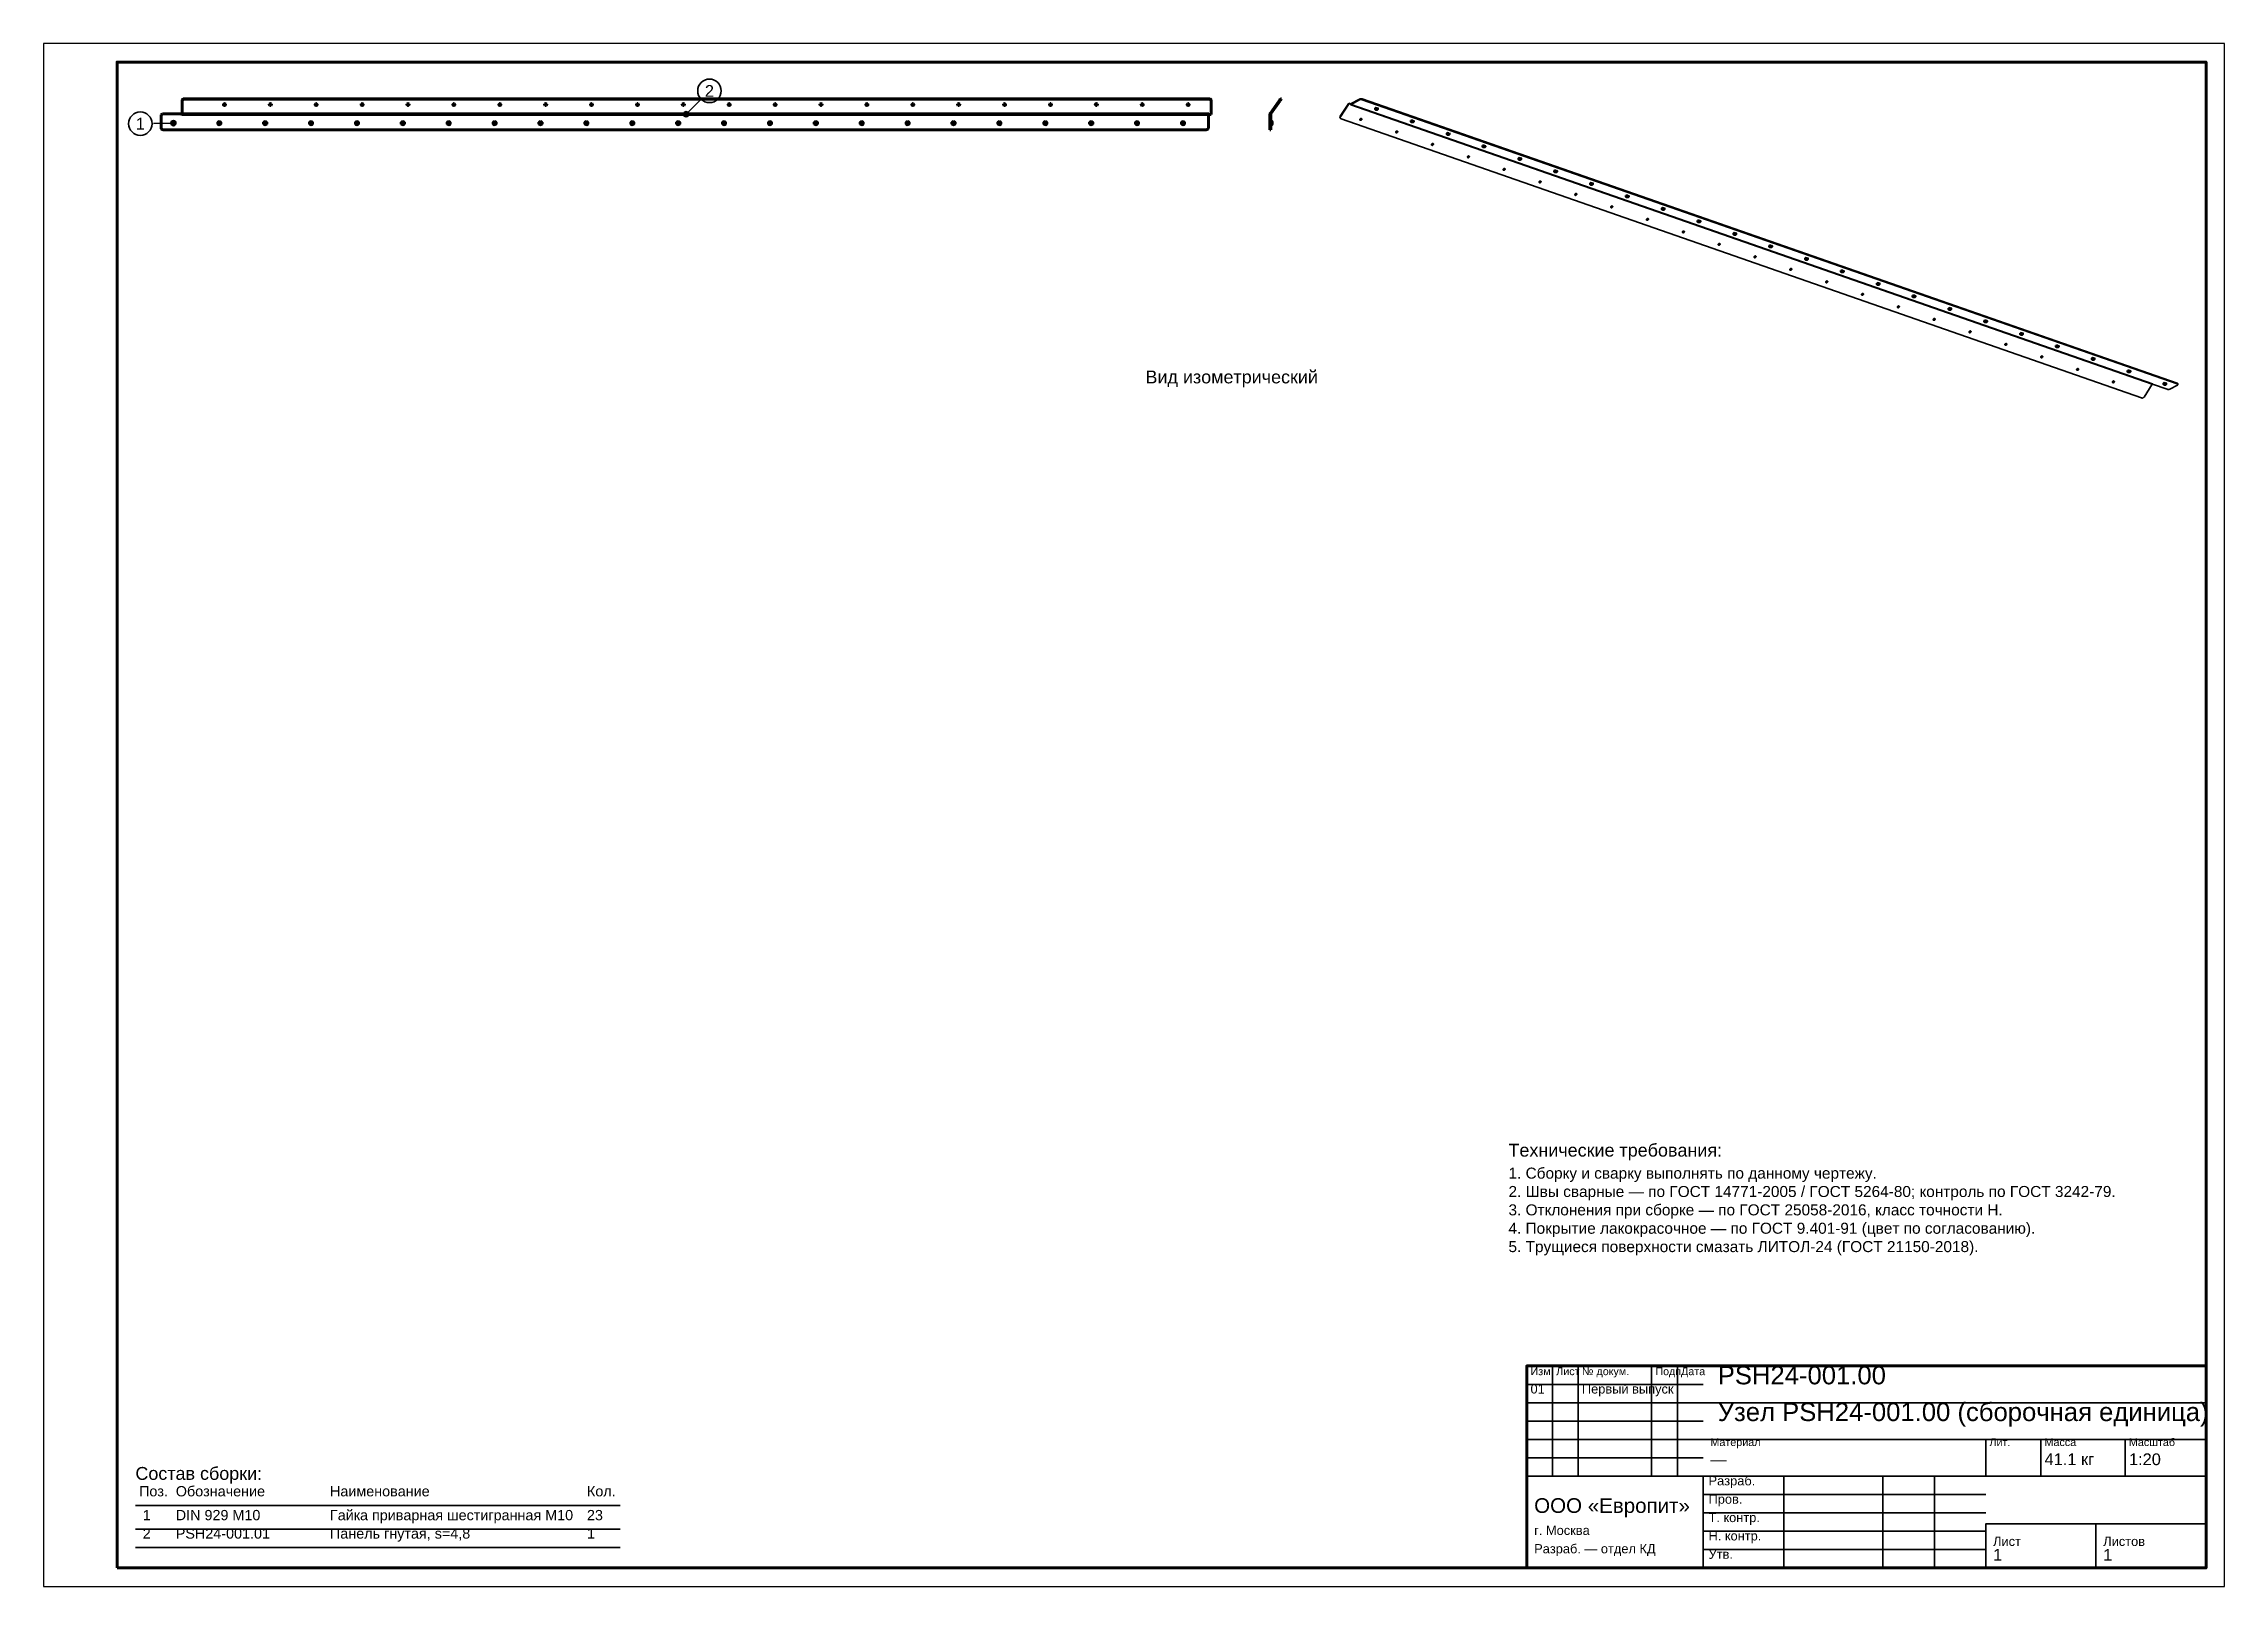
# Model space of a CAD drawing. Header units: millimetres. Extents: x 0 to 594, y 0 to 420.
import ezdxf
from ezdxf.enums import TextEntityAlignment as Align

# ---------------------------------------------------------------- set-up
doc = ezdxf.new("R2010")
doc.units = ezdxf.units.MM
doc.styles.add('GOST', font='Arial')

msp = doc.modelspace()

# ---------------------------------------------------------------- texts
at = {"color": 7, "style": 'GOST'}
for s, p in [('2', (181.36, 407.15)), ('1', (26.35, 398.21))]:
    msp.add_text(s, height=3.2, dxfattribs=at).set_placement(p, align=Align.MIDDLE)
at = {"color": 3, "style": 'GOST'}
msp.add_text('Вид изометрический', height=3.5, dxfattribs=at).set_placement((347.1, 327.51), align=Align.RIGHT)
for s, height, p in [('Технические требования:', 3.5, (399, 117)), ('1. Сборку и сварку выполнять по данному чертежу.', 3, (399, 111)), ('2. Швы сварные — по ГОСТ 14771-2005 / ГОСТ 5264-80; контроль по ГОСТ 3242-79.', 3, (399, 106)), ('3. Отклонения при сборке — по ГОСТ 25058-2016, класс точности Н.', 3, (399, 101)), ('4. Покрытие лакокрасочное — по ГОСТ 9.401-91 (цвет по согласованию).', 3, (399, 96)), ('5. Трущиеся поверхности смазать ЛИТОЛ-24 (ГОСТ 21150-2018).', 3, (399, 91)), ('Изм.', 2.1, (405, 57.5)), ('Лист', 2.1, (412, 57.5)), ('№ докум.', 2.1, (419, 57.5)), ('Подп.', 2.1, (439, 57.5)), ('Дата', 2.1, (446, 57.5)), ('PSH24-001.00', 5, (456, 55)), ('01', 2.5, (405, 52.5)), ('Первый выпуск', 2.5, (419, 52.5)), ('Узел PSH24-001.00 (сборочная единица)', 5, (456, 45)), ('Материал', 2.1, (454, 38.2)), ('Лит.', 2.1, (530, 38.2)), ('41.1 кг', 3.2, (545, 33)), ('Масса', 2.1, (545, 38.2)), ('Масштаб', 2.1, (568, 38.2)), ('1:20', 3.2, (568, 33)), ('Состав сборки:', 3.5, (25, 29)), ('Разраб.', 2.5, (453.5, 27.5)), ('—', 3.2, (454, 33)), ('Поз.', 2.8, (26, 24.5)), ('Обозначение', 2.8, (36, 24.5)), ('Наименование', 2.8, (78, 24.5)), ('Кол.', 2.8, (148, 24.5)), ('ООО «Европит»', 4, (406, 20)), ('Пров.', 2.5, (453.5, 22.5)), ('1', 2.8, (27, 18)), ('DIN 929 M10', 2.8, (36, 18)), ('Гайка приварная шестигранная М10', 2.8, (78, 18)), ('23', 2.8, (148, 18)), ('Т. контр.', 2.5, (453.5, 17.5)), ('2', 2.8, (27, 13)), ('PSH24-001.01', 2.8, (36, 13)), ('Панель гнутая, s=4,8', 2.8, (78, 13)), ('1', 2.8, (148, 13)), ('г. Москва', 2.5, (406, 14)), ('Н. контр.', 2.5, (453.5, 12.5)), ('Лист', 2.5, (531, 11)), ('Листов', 2.5, (561, 11)), ('Разраб. — отдел КД', 2.5, (406, 9)), ('Утв.', 2.5, (453.5, 7.5)), ('1', 3.2, (531, 7)), ('1', 3.2, (561, 7))]:
    msp.add_text(s, height=height, dxfattribs=at).set_placement(p)

# ---------------------------------------------------------------- linework, layer by layer
at = {"color": 1, "lineweight": 70}
for p, q in [((37.75, 404.59), (37.76, 404.67)), ((37.75, 404.45), (37.75, 404.59)), ((37.76, 404.53), (37.75, 404.45)), ((37.75, 404.45), (37.75, 400.85)), ((37.76, 404.67), (37.79, 404.75)), ((37.79, 404.6), (37.76, 404.53)), ((37.79, 404.75), (37.83, 404.82)), ((37.83, 404.67), (37.79, 404.6)), ((37.83, 404.82), (37.9, 404.88)), ((37.9, 404.74), (37.83, 404.67)), ((37.9, 404.88), (37.97, 404.93)), ((37.97, 404.79), (37.9, 404.74)), ((37.97, 404.93), (38.06, 404.97)), ((38.06, 404.83), (37.97, 404.79)), ((38.06, 404.97), (38.15, 404.99)), ((38.15, 404.85), (38.06, 404.83)), ((38.15, 404.99), (38.25, 405)), ((38.25, 404.86), (38.15, 404.85)), ((38.25, 405), (317.5, 405)), ((38.25, 405), (38.25, 404.86)), ((38.25, 404.86), (317.5, 404.86)), ((317.5, 405), (317.6, 404.99)), ((317.5, 404.86), (317.5, 405)), ((317.6, 404.85), (317.5, 404.86)), ((317.6, 404.99), (317.69, 404.97)), ((317.69, 404.83), (317.6, 404.85)), ((317.69, 404.97), (317.78, 404.93)), ((317.78, 404.79), (317.69, 404.83)), ((317.78, 404.93), (317.85, 404.88)), ((317.85, 404.74), (317.78, 404.79)), ((317.85, 404.88), (317.92, 404.82)), ((317.92, 404.67), (317.85, 404.74)), ((317.92, 404.82), (317.96, 404.75)), ((317.96, 404.6), (317.92, 404.67)), ((317.96, 404.75), (317.99, 404.67)), ((317.99, 404.53), (317.96, 404.6)), ((317.99, 404.67), (318, 404.59)), ((318, 404.45), (317.99, 404.53)), ((318, 404.59), (318, 404.45)), ((318, 400.72), (318, 404.45)), ((334.09, 400.99), (336.61, 404.59)), ((336.81, 404.45), (334.3, 400.85)), ((336.61, 404.59), (336.64, 404.64)), ((336.81, 404.45), (336.61, 404.59)), ((336.64, 404.64), (336.67, 404.68)), ((336.67, 404.68), (336.7, 404.73)), ((336.7, 404.73), (336.73, 404.77)), ((336.73, 404.77), (336.76, 404.81)), ((336.76, 404.81), (336.79, 404.85)), ((336.79, 404.85), (336.81, 404.88)), ((336.81, 404.88), (336.83, 404.91)), ((336.85, 404.49), (336.81, 404.45)), ((336.83, 404.91), (336.85, 404.94)), ((336.85, 404.94), (336.87, 404.96)), ((336.88, 404.54), (336.85, 404.49)), ((336.87, 404.96), (336.88, 404.98)), ((336.88, 404.98), (336.89, 404.99)), ((336.91, 404.58), (336.88, 404.54)), ((336.89, 404.99), (336.89, 405)), ((336.89, 405), (336.9, 405)), ((336.9, 405), (337.1, 404.86)), ((336.94, 404.62), (336.91, 404.58)), ((336.97, 404.66), (336.94, 404.62)), ((336.99, 404.7), (336.97, 404.66)), ((337.02, 404.74), (336.99, 404.7)), ((337.04, 404.77), (337.02, 404.74)), ((337.06, 404.79), (337.04, 404.77)), ((337.07, 404.82), (337.06, 404.79)), ((337.09, 404.83), (337.07, 404.82)), ((337.1, 404.85), (337.09, 404.85)), ((337.09, 404.85), (337.09, 404.83)), ((337.1, 404.86), (337.1, 404.85)), ((32.01, 400.47), (32, 400.36)), ((32, 400.36), (32, 397.06)), ((32.05, 400.58), (32.01, 400.47)), ((32.11, 400.68), (32.05, 400.58)), ((32.19, 400.75), (32.11, 400.68)), ((32.28, 400.81), (32.19, 400.75)), ((32.39, 400.85), (32.28, 400.81)), ((32.5, 400.86), (32.39, 400.85)), ((37.65, 400.86), (32.5, 400.86)), ((35.35, 398.85), (34.92, 398.61)), ((34.92, 398.61), (34.92, 398.12)), ((34.92, 398.12), (35.35, 397.87)), ((34.95, 398.45), (34.99, 398.55)), ((34.95, 398.34), (34.95, 398.45)), ((34.97, 398.23), (34.95, 398.34)), ((35.02, 398.13), (34.97, 398.23)), ((34.99, 398.55), (35.05, 398.64)), ((35.09, 398.05), (35.02, 398.13)), ((35.05, 398.64), (35.14, 398.71)), ((35.19, 397.99), (35.09, 398.05)), ((35.1, 398.36), (35.12, 398.45)), ((35.12, 398.28), (35.1, 398.36)), ((35.12, 398.45), (35.16, 398.52)), ((35.16, 398.2), (35.12, 398.28)), ((35.14, 398.71), (35.24, 398.75)), ((35.16, 398.52), (35.22, 398.58)), ((35.22, 398.15), (35.16, 398.2)), ((35.29, 397.96), (35.19, 397.99)), ((35.22, 398.58), (35.31, 398.61)), ((35.31, 398.12), (35.22, 398.15)), ((35.24, 398.75), (35.35, 398.77)), ((35.31, 398.61), (35.39, 398.61)), ((35.39, 398.12), (35.31, 398.12)), ((35.77, 398.61), (35.35, 398.85)), ((35.35, 398.77), (35.46, 398.75)), ((35.35, 397.87), (35.77, 398.12)), ((35.39, 398.61), (35.47, 398.58)), ((35.47, 398.15), (35.39, 398.12)), ((35.51, 397.99), (35.41, 397.96)), ((35.46, 398.75), (35.56, 398.71)), ((35.47, 398.58), (35.54, 398.52)), ((35.54, 398.2), (35.47, 398.15)), ((35.61, 398.05), (35.51, 397.99)), ((35.54, 398.52), (35.58, 398.45)), ((35.58, 398.28), (35.54, 398.2)), ((35.56, 398.71), (35.65, 398.64)), ((35.58, 398.45), (35.6, 398.36)), ((35.6, 398.36), (35.58, 398.28)), ((35.68, 398.13), (35.61, 398.05)), ((35.65, 398.64), (35.71, 398.55)), ((35.73, 398.23), (35.68, 398.13)), ((35.71, 398.55), (35.75, 398.45)), ((35.75, 398.34), (35.73, 398.23)), ((35.75, 398.45), (35.75, 398.34)), ((35.77, 398.12), (35.77, 398.61)), ((37.65, 400.86), (37.65, 400.71)), ((37.65, 400.71), (37.66, 400.67)), ((37.66, 400.67), (37.7, 400.66)), ((37.7, 400.66), (37.74, 400.67)), ((37.74, 400.67), (37.75, 400.71)), ((37.75, 400.85), (37.75, 400.84)), ((317.25, 400.85), (37.75, 400.85)), ((37.75, 400.84), (37.75, 400.83)), ((37.75, 400.83), (37.75, 400.82)), ((37.75, 400.82), (37.75, 400.81)), ((37.75, 400.81), (37.75, 400.8)), ((37.75, 400.8), (37.75, 400.79)), ((37.75, 400.79), (37.75, 400.78)), ((37.75, 400.78), (37.75, 400.77)), ((37.75, 400.77), (37.75, 400.76)), ((37.75, 400.76), (37.75, 400.75)), ((37.75, 400.75), (37.75, 400.74)), ((37.75, 400.74), (37.75, 400.73)), ((37.75, 400.73), (37.75, 400.72)), ((37.75, 400.72), (37.75, 400.71)), ((37.75, 400.71), (317.25, 400.71)), ((47.85, 398.85), (47.42, 398.61)), ((47.42, 398.61), (47.42, 398.12)), ((47.42, 398.12), (47.85, 397.87)), ((47.45, 398.45), (47.49, 398.55)), ((47.45, 398.34), (47.45, 398.45)), ((47.47, 398.23), (47.45, 398.34)), ((47.52, 398.13), (47.47, 398.23)), ((47.49, 398.55), (47.55, 398.64)), ((47.59, 398.05), (47.52, 398.13)), ((47.55, 398.64), (47.64, 398.71)), ((47.69, 397.99), (47.59, 398.05)), ((47.6, 398.36), (47.62, 398.45)), ((47.62, 398.28), (47.6, 398.36)), ((47.62, 398.45), (47.66, 398.52)), ((47.66, 398.2), (47.62, 398.28)), ((47.64, 398.71), (47.74, 398.75)), ((47.66, 398.52), (47.72, 398.58)), ((47.72, 398.15), (47.66, 398.2)), ((47.79, 397.96), (47.69, 397.99)), ((47.72, 398.58), (47.81, 398.61)), ((47.81, 398.12), (47.72, 398.15)), ((47.74, 398.75), (47.85, 398.77)), ((47.81, 398.61), (47.89, 398.61)), ((47.89, 398.12), (47.81, 398.12)), ((48.27, 398.61), (47.85, 398.85)), ((47.85, 398.77), (47.96, 398.75)), ((47.85, 397.87), (48.27, 398.12)), ((47.89, 398.61), (47.97, 398.58)), ((47.97, 398.15), (47.89, 398.12)), ((48.01, 397.99), (47.91, 397.96)), ((47.96, 398.75), (48.06, 398.71)), ((47.97, 398.58), (48.04, 398.52)), ((48.04, 398.2), (47.97, 398.15)), ((48.11, 398.05), (48.01, 397.99)), ((48.04, 398.52), (48.08, 398.45)), ((48.08, 398.28), (48.04, 398.2)), ((48.06, 398.71), (48.15, 398.64)), ((48.08, 398.45), (48.1, 398.36)), ((48.1, 398.36), (48.08, 398.28)), ((48.18, 398.13), (48.11, 398.05)), ((48.15, 398.64), (48.21, 398.55)), ((48.23, 398.23), (48.18, 398.13)), ((48.21, 398.55), (48.25, 398.45)), ((48.25, 398.34), (48.23, 398.23)), ((48.25, 398.45), (48.25, 398.34)), ((48.27, 398.12), (48.27, 398.61)), ((48.96, 403.47), (48.95, 403.42)), ((48.95, 403.42), (48.96, 403.38)), ((48.97, 403.52), (48.96, 403.47)), ((49, 403.42), (48.96, 403.49)), ((48.96, 403.38), (48.97, 403.33)), ((49, 403.56), (48.97, 403.52)), ((48.97, 403.33), (49, 403.29)), ((49.04, 403.6), (49, 403.56)), ((49.07, 403.37), (49, 403.42)), ((49, 403.29), (49.04, 403.25)), ((49.08, 403.63), (49.04, 403.6)), ((49.04, 403.25), (49.08, 403.22)), ((49.16, 403.33), (49.07, 403.37)), ((49.14, 403.65), (49.08, 403.63)), ((49.08, 403.22), (49.14, 403.2)), ((49.19, 403.66), (49.14, 403.65)), ((49.14, 403.2), (49.19, 403.18)), ((49.25, 403.32), (49.16, 403.33)), ((49.25, 403.67), (49.19, 403.66)), ((49.19, 403.18), (49.25, 403.18)), ((49.31, 403.66), (49.25, 403.67)), ((49.34, 403.33), (49.25, 403.32)), ((49.25, 403.18), (49.31, 403.18)), ((49.36, 403.65), (49.31, 403.66)), ((49.31, 403.18), (49.36, 403.2)), ((49.43, 403.37), (49.34, 403.33)), ((49.42, 403.63), (49.36, 403.65)), ((49.36, 403.2), (49.42, 403.22)), ((49.46, 403.6), (49.42, 403.63)), ((49.42, 403.22), (49.46, 403.25)), ((49.5, 403.42), (49.43, 403.37)), ((49.5, 403.56), (49.46, 403.6)), ((49.46, 403.25), (49.5, 403.29)), ((49.53, 403.52), (49.5, 403.56)), ((49.54, 403.49), (49.5, 403.42)), ((49.5, 403.29), (49.53, 403.33)), ((49.54, 403.47), (49.53, 403.52)), ((49.53, 403.33), (49.54, 403.38)), ((49.55, 403.42), (49.54, 403.47)), ((49.54, 403.38), (49.55, 403.42)), ((60.35, 398.85), (59.92, 398.61)), ((59.92, 398.61), (59.92, 398.12)), ((59.92, 398.12), (60.35, 397.87)), ((59.95, 398.45), (59.99, 398.55)), ((59.95, 398.34), (59.95, 398.45)), ((59.97, 398.23), (59.95, 398.34)), ((60.02, 398.13), (59.97, 398.23)), ((59.99, 398.55), (60.05, 398.64)), ((60.09, 398.05), (60.02, 398.13)), ((60.05, 398.64), (60.14, 398.71)), ((60.19, 397.99), (60.09, 398.05)), ((60.1, 398.36), (60.12, 398.45)), ((60.12, 398.28), (60.1, 398.36)), ((60.12, 398.45), (60.16, 398.52)), ((60.16, 398.2), (60.12, 398.28)), ((60.14, 398.71), (60.24, 398.75)), ((60.16, 398.52), (60.22, 398.58)), ((60.22, 398.15), (60.16, 398.2)), ((60.29, 397.96), (60.19, 397.99)), ((60.22, 398.58), (60.31, 398.61)), ((60.31, 398.12), (60.22, 398.15)), ((60.24, 398.75), (60.35, 398.77)), ((60.31, 398.61), (60.39, 398.61)), ((60.39, 398.12), (60.31, 398.12)), ((60.77, 398.61), (60.35, 398.85)), ((60.35, 398.77), (60.46, 398.75)), ((60.35, 397.87), (60.77, 398.12)), ((60.39, 398.61), (60.47, 398.58)), ((60.47, 398.15), (60.39, 398.12)), ((60.51, 397.99), (60.41, 397.96)), ((60.46, 398.75), (60.56, 398.71)), ((60.47, 398.58), (60.54, 398.52)), ((60.54, 398.2), (60.47, 398.15)), ((60.61, 398.05), (60.51, 397.99)), ((60.54, 398.52), (60.58, 398.45)), ((60.58, 398.28), (60.54, 398.2)), ((60.56, 398.71), (60.65, 398.64)), ((60.58, 398.45), (60.6, 398.36)), ((60.6, 398.36), (60.58, 398.28)), ((60.68, 398.13), (60.61, 398.05)), ((60.65, 398.64), (60.71, 398.55)), ((60.73, 398.23), (60.68, 398.13)), ((60.71, 398.55), (60.75, 398.45)), ((60.75, 398.34), (60.73, 398.23)), ((60.75, 398.45), (60.75, 398.34)), ((60.77, 398.12), (60.77, 398.61)), ((61.46, 403.47), (61.45, 403.42)), ((61.45, 403.42), (61.46, 403.38)), ((61.47, 403.52), (61.46, 403.47)), ((61.5, 403.42), (61.46, 403.49)), ((61.46, 403.38), (61.47, 403.33)), ((61.5, 403.56), (61.47, 403.52)), ((61.47, 403.33), (61.5, 403.29)), ((61.54, 403.6), (61.5, 403.56)), ((61.57, 403.37), (61.5, 403.42)), ((61.5, 403.29), (61.54, 403.25)), ((61.58, 403.63), (61.54, 403.6)), ((61.54, 403.25), (61.58, 403.22)), ((61.66, 403.33), (61.57, 403.37)), ((61.64, 403.65), (61.58, 403.63)), ((61.58, 403.22), (61.64, 403.2)), ((61.69, 403.66), (61.64, 403.65)), ((61.64, 403.2), (61.69, 403.18)), ((61.75, 403.32), (61.66, 403.33)), ((61.75, 403.67), (61.69, 403.66)), ((61.69, 403.18), (61.75, 403.18)), ((61.81, 403.66), (61.75, 403.67)), ((61.84, 403.33), (61.75, 403.32)), ((61.75, 403.18), (61.81, 403.18)), ((61.86, 403.65), (61.81, 403.66)), ((61.81, 403.18), (61.86, 403.2)), ((61.93, 403.37), (61.84, 403.33)), ((61.92, 403.63), (61.86, 403.65)), ((61.86, 403.2), (61.92, 403.22)), ((61.96, 403.6), (61.92, 403.63)), ((61.92, 403.22), (61.96, 403.25)), ((62, 403.42), (61.93, 403.37)), ((62, 403.56), (61.96, 403.6)), ((61.96, 403.25), (62, 403.29)), ((62.03, 403.52), (62, 403.56)), ((62.04, 403.49), (62, 403.42)), ((62, 403.29), (62.03, 403.33)), ((62.04, 403.47), (62.03, 403.52)), ((62.03, 403.33), (62.04, 403.38)), ((62.05, 403.42), (62.04, 403.47)), ((62.04, 403.38), (62.05, 403.42)), ((72.85, 398.85), (72.42, 398.61)), ((72.42, 398.61), (72.42, 398.12)), ((72.42, 398.12), (72.85, 397.87)), ((72.45, 398.45), (72.49, 398.55)), ((72.45, 398.34), (72.45, 398.45)), ((72.47, 398.23), (72.45, 398.34)), ((72.52, 398.13), (72.47, 398.23)), ((72.49, 398.55), (72.55, 398.64)), ((72.59, 398.05), (72.52, 398.13)), ((72.55, 398.64), (72.64, 398.71)), ((72.69, 397.99), (72.59, 398.05)), ((72.6, 398.36), (72.62, 398.45)), ((72.62, 398.28), (72.6, 398.36)), ((72.62, 398.45), (72.66, 398.52)), ((72.66, 398.2), (72.62, 398.28)), ((72.64, 398.71), (72.74, 398.75)), ((72.66, 398.52), (72.72, 398.58)), ((72.72, 398.15), (72.66, 398.2)), ((72.79, 397.96), (72.69, 397.99)), ((72.72, 398.58), (72.81, 398.61)), ((72.81, 398.12), (72.72, 398.15)), ((72.74, 398.75), (72.85, 398.77)), ((72.81, 398.61), (72.89, 398.61)), ((72.89, 398.12), (72.81, 398.12)), ((73.27, 398.61), (72.85, 398.85)), ((72.85, 398.77), (72.96, 398.75)), ((72.85, 397.87), (73.27, 398.12)), ((72.89, 398.61), (72.97, 398.58)), ((72.97, 398.15), (72.89, 398.12)), ((73.01, 397.99), (72.91, 397.96)), ((72.96, 398.75), (73.06, 398.71)), ((72.97, 398.58), (73.04, 398.52)), ((73.04, 398.2), (72.97, 398.15)), ((73.11, 398.05), (73.01, 397.99)), ((73.04, 398.52), (73.08, 398.45)), ((73.08, 398.28), (73.04, 398.2)), ((73.06, 398.71), (73.15, 398.64)), ((73.08, 398.45), (73.1, 398.36)), ((73.1, 398.36), (73.08, 398.28)), ((73.18, 398.13), (73.11, 398.05)), ((73.15, 398.64), (73.21, 398.55)), ((73.23, 398.23), (73.18, 398.13)), ((73.21, 398.55), (73.25, 398.45)), ((73.25, 398.34), (73.23, 398.23)), ((73.25, 398.45), (73.25, 398.34)), ((73.27, 398.12), (73.27, 398.61)), ((73.96, 403.47), (73.95, 403.42)), ((73.95, 403.42), (73.96, 403.38)), ((73.97, 403.52), (73.96, 403.47)), ((74, 403.42), (73.96, 403.49)), ((73.96, 403.38), (73.97, 403.33)), ((74, 403.56), (73.97, 403.52)), ((73.97, 403.33), (74, 403.29)), ((74.04, 403.6), (74, 403.56)), ((74.07, 403.37), (74, 403.42)), ((74, 403.29), (74.04, 403.25)), ((74.08, 403.63), (74.04, 403.6)), ((74.04, 403.25), (74.08, 403.22)), ((74.16, 403.33), (74.07, 403.37)), ((74.14, 403.65), (74.08, 403.63)), ((74.08, 403.22), (74.14, 403.2)), ((74.19, 403.66), (74.14, 403.65)), ((74.14, 403.2), (74.19, 403.18)), ((74.25, 403.32), (74.16, 403.33)), ((74.25, 403.67), (74.19, 403.66)), ((74.19, 403.18), (74.25, 403.18)), ((74.31, 403.66), (74.25, 403.67)), ((74.34, 403.33), (74.25, 403.32)), ((74.25, 403.18), (74.31, 403.18)), ((74.36, 403.65), (74.31, 403.66)), ((74.31, 403.18), (74.36, 403.2)), ((74.43, 403.37), (74.34, 403.33)), ((74.42, 403.63), (74.36, 403.65)), ((74.36, 403.2), (74.42, 403.22)), ((74.46, 403.6), (74.42, 403.63)), ((74.42, 403.22), (74.46, 403.25)), ((74.5, 403.42), (74.43, 403.37)), ((74.5, 403.56), (74.46, 403.6)), ((74.46, 403.25), (74.5, 403.29)), ((74.53, 403.52), (74.5, 403.56)), ((74.54, 403.49), (74.5, 403.42)), ((74.5, 403.29), (74.53, 403.33)), ((74.54, 403.47), (74.53, 403.52)), ((74.53, 403.33), (74.54, 403.38)), ((74.55, 403.42), (74.54, 403.47)), ((74.54, 403.38), (74.55, 403.42)), ((85.35, 398.85), (84.92, 398.61)), ((84.92, 398.61), (84.92, 398.12)), ((84.92, 398.12), (85.35, 397.87)), ((84.95, 398.45), (84.99, 398.55)), ((84.95, 398.34), (84.95, 398.45)), ((84.97, 398.23), (84.95, 398.34)), ((85.02, 398.13), (84.97, 398.23)), ((84.99, 398.55), (85.05, 398.64)), ((85.09, 398.05), (85.02, 398.13)), ((85.05, 398.64), (85.14, 398.71)), ((85.19, 397.99), (85.09, 398.05)), ((85.1, 398.36), (85.12, 398.45)), ((85.12, 398.28), (85.1, 398.36)), ((85.12, 398.45), (85.16, 398.52)), ((85.16, 398.2), (85.12, 398.28)), ((85.14, 398.71), (85.24, 398.75)), ((85.16, 398.52), (85.22, 398.58)), ((85.22, 398.15), (85.16, 398.2)), ((85.29, 397.96), (85.19, 397.99)), ((85.22, 398.58), (85.31, 398.61)), ((85.31, 398.12), (85.22, 398.15)), ((85.24, 398.75), (85.35, 398.77)), ((85.31, 398.61), (85.39, 398.61)), ((85.39, 398.12), (85.31, 398.12)), ((85.77, 398.61), (85.35, 398.85)), ((85.35, 398.77), (85.46, 398.75)), ((85.35, 397.87), (85.77, 398.12)), ((85.39, 398.61), (85.47, 398.58)), ((85.47, 398.15), (85.39, 398.12)), ((85.51, 397.99), (85.41, 397.96)), ((85.46, 398.75), (85.56, 398.71)), ((85.47, 398.58), (85.54, 398.52)), ((85.54, 398.2), (85.47, 398.15)), ((85.61, 398.05), (85.51, 397.99)), ((85.54, 398.52), (85.58, 398.45)), ((85.58, 398.28), (85.54, 398.2)), ((85.56, 398.71), (85.65, 398.64)), ((85.58, 398.45), (85.6, 398.36)), ((85.6, 398.36), (85.58, 398.28)), ((85.68, 398.13), (85.61, 398.05)), ((85.65, 398.64), (85.71, 398.55)), ((85.73, 398.23), (85.68, 398.13)), ((85.71, 398.55), (85.75, 398.45)), ((85.75, 398.34), (85.73, 398.23)), ((85.75, 398.45), (85.75, 398.34)), ((85.77, 398.12), (85.77, 398.61)), ((86.46, 403.47), (86.45, 403.42)), ((86.45, 403.42), (86.46, 403.38)), ((86.47, 403.52), (86.46, 403.47)), ((86.5, 403.42), (86.46, 403.49)), ((86.46, 403.38), (86.47, 403.33)), ((86.5, 403.56), (86.47, 403.52)), ((86.47, 403.33), (86.5, 403.29)), ((86.54, 403.6), (86.5, 403.56)), ((86.57, 403.37), (86.5, 403.42)), ((86.5, 403.29), (86.54, 403.25)), ((86.58, 403.63), (86.54, 403.6)), ((86.54, 403.25), (86.58, 403.22)), ((86.66, 403.33), (86.57, 403.37)), ((86.64, 403.65), (86.58, 403.63)), ((86.58, 403.22), (86.64, 403.2)), ((86.69, 403.66), (86.64, 403.65)), ((86.64, 403.2), (86.69, 403.18)), ((86.75, 403.32), (86.66, 403.33)), ((86.75, 403.67), (86.69, 403.66)), ((86.69, 403.18), (86.75, 403.18)), ((86.81, 403.66), (86.75, 403.67)), ((86.84, 403.33), (86.75, 403.32)), ((86.75, 403.18), (86.81, 403.18)), ((86.86, 403.65), (86.81, 403.66)), ((86.81, 403.18), (86.86, 403.2)), ((86.93, 403.37), (86.84, 403.33)), ((86.92, 403.63), (86.86, 403.65)), ((86.86, 403.2), (86.92, 403.22)), ((86.96, 403.6), (86.92, 403.63)), ((86.92, 403.22), (86.96, 403.25)), ((87, 403.42), (86.93, 403.37)), ((87, 403.56), (86.96, 403.6)), ((86.96, 403.25), (87, 403.29)), ((87.03, 403.52), (87, 403.56)), ((87.04, 403.49), (87, 403.42)), ((87, 403.29), (87.03, 403.33)), ((87.04, 403.47), (87.03, 403.52)), ((87.03, 403.33), (87.04, 403.38)), ((87.05, 403.42), (87.04, 403.47)), ((87.04, 403.38), (87.05, 403.42)), ((97.85, 398.85), (97.42, 398.61)), ((97.42, 398.61), (97.42, 398.12)), ((97.42, 398.12), (97.85, 397.87)), ((97.45, 398.45), (97.49, 398.55)), ((97.45, 398.34), (97.45, 398.45)), ((97.47, 398.23), (97.45, 398.34)), ((97.52, 398.13), (97.47, 398.23)), ((97.49, 398.55), (97.55, 398.64)), ((97.59, 398.05), (97.52, 398.13)), ((97.55, 398.64), (97.64, 398.71)), ((97.69, 397.99), (97.59, 398.05)), ((97.6, 398.36), (97.62, 398.45)), ((97.62, 398.28), (97.6, 398.36)), ((97.62, 398.45), (97.66, 398.52)), ((97.66, 398.2), (97.62, 398.28)), ((97.64, 398.71), (97.74, 398.75)), ((97.66, 398.52), (97.72, 398.58)), ((97.72, 398.15), (97.66, 398.2)), ((97.79, 397.96), (97.69, 397.99)), ((97.72, 398.58), (97.81, 398.61)), ((97.81, 398.12), (97.72, 398.15)), ((97.74, 398.75), (97.85, 398.77)), ((97.81, 398.61), (97.89, 398.61)), ((97.89, 398.12), (97.81, 398.12)), ((98.27, 398.61), (97.85, 398.85)), ((97.85, 398.77), (97.96, 398.75)), ((97.85, 397.87), (98.27, 398.12)), ((97.89, 398.61), (97.97, 398.58)), ((97.97, 398.15), (97.89, 398.12)), ((98.01, 397.99), (97.91, 397.96)), ((97.96, 398.75), (98.06, 398.71)), ((97.97, 398.58), (98.04, 398.52)), ((98.04, 398.2), (97.97, 398.15)), ((98.11, 398.05), (98.01, 397.99)), ((98.04, 398.52), (98.08, 398.45)), ((98.08, 398.28), (98.04, 398.2)), ((98.06, 398.71), (98.15, 398.64)), ((98.08, 398.45), (98.1, 398.36)), ((98.1, 398.36), (98.08, 398.28)), ((98.18, 398.13), (98.11, 398.05)), ((98.15, 398.64), (98.21, 398.55)), ((98.23, 398.23), (98.18, 398.13)), ((98.21, 398.55), (98.25, 398.45)), ((98.25, 398.34), (98.23, 398.23)), ((98.25, 398.45), (98.25, 398.34)), ((98.27, 398.12), (98.27, 398.61)), ((98.96, 403.47), (98.95, 403.42)), ((98.95, 403.42), (98.96, 403.38)), ((98.97, 403.52), (98.96, 403.47)), ((99, 403.42), (98.96, 403.49)), ((98.96, 403.38), (98.97, 403.33)), ((99, 403.56), (98.97, 403.52)), ((98.97, 403.33), (99, 403.29)), ((99.04, 403.6), (99, 403.56)), ((99.07, 403.37), (99, 403.42)), ((99, 403.29), (99.04, 403.25)), ((99.08, 403.63), (99.04, 403.6)), ((99.04, 403.25), (99.08, 403.22)), ((99.16, 403.33), (99.07, 403.37)), ((99.14, 403.65), (99.08, 403.63)), ((99.08, 403.22), (99.14, 403.2)), ((99.19, 403.66), (99.14, 403.65)), ((99.14, 403.2), (99.19, 403.18)), ((99.25, 403.32), (99.16, 403.33)), ((99.25, 403.67), (99.19, 403.66)), ((99.19, 403.18), (99.25, 403.18)), ((99.31, 403.66), (99.25, 403.67)), ((99.34, 403.33), (99.25, 403.32)), ((99.25, 403.18), (99.31, 403.18)), ((99.36, 403.65), (99.31, 403.66)), ((99.31, 403.18), (99.36, 403.2)), ((99.43, 403.37), (99.34, 403.33)), ((99.42, 403.63), (99.36, 403.65)), ((99.36, 403.2), (99.42, 403.22)), ((99.46, 403.6), (99.42, 403.63)), ((99.42, 403.22), (99.46, 403.25)), ((99.5, 403.42), (99.43, 403.37)), ((99.5, 403.56), (99.46, 403.6)), ((99.46, 403.25), (99.5, 403.29)), ((99.53, 403.52), (99.5, 403.56)), ((99.54, 403.49), (99.5, 403.42)), ((99.5, 403.29), (99.53, 403.33)), ((99.54, 403.47), (99.53, 403.52)), ((99.53, 403.33), (99.54, 403.38)), ((99.55, 403.42), (99.54, 403.47)), ((99.54, 403.38), (99.55, 403.42)), ((110.35, 398.85), (109.92, 398.61)), ((109.92, 398.61), (109.92, 398.12)), ((109.92, 398.12), (110.35, 397.87)), ((109.95, 398.45), (109.99, 398.55)), ((109.95, 398.34), (109.95, 398.45)), ((109.97, 398.23), (109.95, 398.34)), ((110.02, 398.13), (109.97, 398.23)), ((109.99, 398.55), (110.05, 398.64)), ((110.09, 398.05), (110.02, 398.13)), ((110.05, 398.64), (110.14, 398.71)), ((110.19, 397.99), (110.09, 398.05)), ((110.1, 398.36), (110.12, 398.45)), ((110.12, 398.28), (110.1, 398.36)), ((110.12, 398.45), (110.16, 398.52)), ((110.16, 398.2), (110.12, 398.28)), ((110.14, 398.71), (110.24, 398.75)), ((110.16, 398.52), (110.22, 398.58)), ((110.22, 398.15), (110.16, 398.2)), ((110.29, 397.96), (110.19, 397.99)), ((110.22, 398.58), (110.31, 398.61)), ((110.31, 398.12), (110.22, 398.15)), ((110.24, 398.75), (110.35, 398.77)), ((110.31, 398.61), (110.39, 398.61)), ((110.39, 398.12), (110.31, 398.12)), ((110.77, 398.61), (110.35, 398.85)), ((110.35, 398.77), (110.46, 398.75)), ((110.35, 397.87), (110.77, 398.12)), ((110.39, 398.61), (110.47, 398.58)), ((110.47, 398.15), (110.39, 398.12)), ((110.51, 397.99), (110.41, 397.96)), ((110.46, 398.75), (110.56, 398.71)), ((110.47, 398.58), (110.54, 398.52)), ((110.54, 398.2), (110.47, 398.15)), ((110.61, 398.05), (110.51, 397.99)), ((110.54, 398.52), (110.58, 398.45)), ((110.58, 398.28), (110.54, 398.2)), ((110.56, 398.71), (110.65, 398.64)), ((110.58, 398.45), (110.6, 398.36)), ((110.6, 398.36), (110.58, 398.28)), ((110.68, 398.13), (110.61, 398.05)), ((110.65, 398.64), (110.71, 398.55)), ((110.73, 398.23), (110.68, 398.13)), ((110.71, 398.55), (110.75, 398.45)), ((110.75, 398.34), (110.73, 398.23)), ((110.75, 398.45), (110.75, 398.34)), ((110.77, 398.12), (110.77, 398.61)), ((111.46, 403.47), (111.45, 403.42)), ((111.45, 403.42), (111.46, 403.38)), ((111.47, 403.52), (111.46, 403.47)), ((111.5, 403.42), (111.46, 403.49)), ((111.46, 403.38), (111.47, 403.33)), ((111.5, 403.56), (111.47, 403.52)), ((111.47, 403.33), (111.5, 403.29)), ((111.54, 403.6), (111.5, 403.56)), ((111.57, 403.37), (111.5, 403.42)), ((111.5, 403.29), (111.54, 403.25)), ((111.58, 403.63), (111.54, 403.6)), ((111.54, 403.25), (111.58, 403.22)), ((111.66, 403.33), (111.57, 403.37)), ((111.64, 403.65), (111.58, 403.63)), ((111.58, 403.22), (111.64, 403.2)), ((111.69, 403.66), (111.64, 403.65)), ((111.64, 403.2), (111.69, 403.18)), ((111.75, 403.32), (111.66, 403.33)), ((111.75, 403.67), (111.69, 403.66)), ((111.69, 403.18), (111.75, 403.18)), ((111.81, 403.66), (111.75, 403.67)), ((111.84, 403.33), (111.75, 403.32)), ((111.75, 403.18), (111.81, 403.18)), ((111.86, 403.65), (111.81, 403.66)), ((111.81, 403.18), (111.86, 403.2)), ((111.93, 403.37), (111.84, 403.33)), ((111.92, 403.63), (111.86, 403.65)), ((111.86, 403.2), (111.92, 403.22)), ((111.96, 403.6), (111.92, 403.63)), ((111.92, 403.22), (111.96, 403.25)), ((112, 403.42), (111.93, 403.37)), ((112, 403.56), (111.96, 403.6)), ((111.96, 403.25), (112, 403.29)), ((112.03, 403.52), (112, 403.56)), ((112.04, 403.49), (112, 403.42)), ((112, 403.29), (112.03, 403.33)), ((112.04, 403.47), (112.03, 403.52)), ((112.03, 403.33), (112.04, 403.38)), ((112.05, 403.42), (112.04, 403.47)), ((112.04, 403.38), (112.05, 403.42)), ((122.85, 398.85), (122.42, 398.61)), ((122.42, 398.61), (122.42, 398.12)), ((122.42, 398.12), (122.85, 397.87)), ((122.45, 398.45), (122.49, 398.55)), ((122.45, 398.34), (122.45, 398.45)), ((122.47, 398.23), (122.45, 398.34)), ((122.52, 398.13), (122.47, 398.23)), ((122.49, 398.55), (122.55, 398.64)), ((122.59, 398.05), (122.52, 398.13)), ((122.55, 398.64), (122.64, 398.71)), ((122.69, 397.99), (122.59, 398.05)), ((122.6, 398.36), (122.62, 398.45)), ((122.62, 398.28), (122.6, 398.36)), ((122.62, 398.45), (122.66, 398.52)), ((122.66, 398.2), (122.62, 398.28)), ((122.64, 398.71), (122.74, 398.75)), ((122.66, 398.52), (122.72, 398.58)), ((122.72, 398.15), (122.66, 398.2)), ((122.79, 397.96), (122.69, 397.99)), ((122.72, 398.58), (122.81, 398.61)), ((122.81, 398.12), (122.72, 398.15)), ((122.74, 398.75), (122.85, 398.77)), ((122.81, 398.61), (122.89, 398.61)), ((122.89, 398.12), (122.81, 398.12)), ((123.27, 398.61), (122.85, 398.85)), ((122.85, 398.77), (122.96, 398.75)), ((122.85, 397.87), (123.27, 398.12)), ((122.89, 398.61), (122.97, 398.58)), ((122.97, 398.15), (122.89, 398.12)), ((123.01, 397.99), (122.91, 397.96)), ((122.96, 398.75), (123.06, 398.71)), ((122.97, 398.58), (123.04, 398.52)), ((123.04, 398.2), (122.97, 398.15)), ((123.11, 398.05), (123.01, 397.99)), ((123.04, 398.52), (123.08, 398.45)), ((123.08, 398.28), (123.04, 398.2)), ((123.06, 398.71), (123.15, 398.64)), ((123.08, 398.45), (123.1, 398.36)), ((123.1, 398.36), (123.08, 398.28)), ((123.18, 398.13), (123.11, 398.05)), ((123.15, 398.64), (123.21, 398.55)), ((123.23, 398.23), (123.18, 398.13)), ((123.21, 398.55), (123.25, 398.45)), ((123.25, 398.34), (123.23, 398.23)), ((123.25, 398.45), (123.25, 398.34)), ((123.27, 398.12), (123.27, 398.61)), ((123.96, 403.47), (123.95, 403.42)), ((123.95, 403.42), (123.96, 403.38)), ((123.97, 403.52), (123.96, 403.47)), ((124, 403.42), (123.96, 403.49)), ((123.96, 403.38), (123.97, 403.33)), ((124, 403.56), (123.97, 403.52)), ((123.97, 403.33), (124, 403.29)), ((124.04, 403.6), (124, 403.56)), ((124.07, 403.37), (124, 403.42)), ((124, 403.29), (124.04, 403.25)), ((124.08, 403.63), (124.04, 403.6)), ((124.04, 403.25), (124.08, 403.22)), ((124.16, 403.33), (124.07, 403.37)), ((124.14, 403.65), (124.08, 403.63)), ((124.08, 403.22), (124.14, 403.2)), ((124.19, 403.66), (124.14, 403.65)), ((124.14, 403.2), (124.19, 403.18)), ((124.25, 403.32), (124.16, 403.33)), ((124.25, 403.67), (124.19, 403.66)), ((124.19, 403.18), (124.25, 403.18)), ((124.31, 403.66), (124.25, 403.67)), ((124.34, 403.33), (124.25, 403.32)), ((124.25, 403.18), (124.31, 403.18)), ((124.36, 403.65), (124.31, 403.66)), ((124.31, 403.18), (124.36, 403.2)), ((124.43, 403.37), (124.34, 403.33)), ((124.42, 403.63), (124.36, 403.65)), ((124.36, 403.2), (124.42, 403.22)), ((124.46, 403.6), (124.42, 403.63)), ((124.42, 403.22), (124.46, 403.25)), ((124.5, 403.42), (124.43, 403.37)), ((124.5, 403.56), (124.46, 403.6)), ((124.46, 403.25), (124.5, 403.29)), ((124.53, 403.52), (124.5, 403.56)), ((124.54, 403.49), (124.5, 403.42)), ((124.5, 403.29), (124.53, 403.33)), ((124.54, 403.47), (124.53, 403.52)), ((124.53, 403.33), (124.54, 403.38)), ((124.55, 403.42), (124.54, 403.47)), ((124.54, 403.38), (124.55, 403.42)), ((135.35, 398.85), (134.92, 398.61)), ((134.92, 398.61), (134.92, 398.12)), ((134.92, 398.12), (135.35, 397.87)), ((134.95, 398.45), (134.99, 398.55)), ((134.95, 398.34), (134.95, 398.45)), ((134.97, 398.23), (134.95, 398.34)), ((135.02, 398.13), (134.97, 398.23)), ((134.99, 398.55), (135.05, 398.64)), ((135.09, 398.05), (135.02, 398.13)), ((135.05, 398.64), (135.14, 398.71)), ((135.19, 397.99), (135.09, 398.05)), ((135.1, 398.36), (135.12, 398.45)), ((135.12, 398.28), (135.1, 398.36)), ((135.12, 398.45), (135.16, 398.52)), ((135.16, 398.2), (135.12, 398.28)), ((135.14, 398.71), (135.24, 398.75)), ((135.16, 398.52), (135.22, 398.58)), ((135.22, 398.15), (135.16, 398.2)), ((135.29, 397.96), (135.19, 397.99)), ((135.22, 398.58), (135.31, 398.61)), ((135.31, 398.12), (135.22, 398.15)), ((135.24, 398.75), (135.35, 398.77)), ((135.31, 398.61), (135.39, 398.61)), ((135.39, 398.12), (135.31, 398.12)), ((135.77, 398.61), (135.35, 398.85)), ((135.35, 398.77), (135.46, 398.75)), ((135.35, 397.87), (135.77, 398.12)), ((135.39, 398.61), (135.47, 398.58)), ((135.47, 398.15), (135.39, 398.12)), ((135.51, 397.99), (135.41, 397.96)), ((135.46, 398.75), (135.56, 398.71)), ((135.47, 398.58), (135.54, 398.52)), ((135.54, 398.2), (135.47, 398.15)), ((135.61, 398.05), (135.51, 397.99)), ((135.54, 398.52), (135.58, 398.45)), ((135.58, 398.28), (135.54, 398.2)), ((135.56, 398.71), (135.65, 398.64)), ((135.58, 398.45), (135.6, 398.36)), ((135.6, 398.36), (135.58, 398.28)), ((135.68, 398.13), (135.61, 398.05)), ((135.65, 398.64), (135.71, 398.55)), ((135.73, 398.23), (135.68, 398.13)), ((135.71, 398.55), (135.75, 398.45)), ((135.75, 398.34), (135.73, 398.23)), ((135.75, 398.45), (135.75, 398.34)), ((135.77, 398.12), (135.77, 398.61)), ((136.46, 403.47), (136.45, 403.42)), ((136.45, 403.42), (136.46, 403.38)), ((136.47, 403.52), (136.46, 403.47)), ((136.5, 403.42), (136.46, 403.49)), ((136.46, 403.38), (136.47, 403.33)), ((136.5, 403.56), (136.47, 403.52)), ((136.47, 403.33), (136.5, 403.29)), ((136.54, 403.6), (136.5, 403.56)), ((136.57, 403.37), (136.5, 403.42)), ((136.5, 403.29), (136.54, 403.25)), ((136.58, 403.63), (136.54, 403.6)), ((136.54, 403.25), (136.58, 403.22)), ((136.66, 403.33), (136.57, 403.37)), ((136.64, 403.65), (136.58, 403.63)), ((136.58, 403.22), (136.64, 403.2)), ((136.69, 403.66), (136.64, 403.65)), ((136.64, 403.2), (136.69, 403.18)), ((136.75, 403.32), (136.66, 403.33)), ((136.75, 403.67), (136.69, 403.66)), ((136.69, 403.18), (136.75, 403.18)), ((136.81, 403.66), (136.75, 403.67)), ((136.84, 403.33), (136.75, 403.32)), ((136.75, 403.18), (136.81, 403.18)), ((136.86, 403.65), (136.81, 403.66)), ((136.81, 403.18), (136.86, 403.2)), ((136.93, 403.37), (136.84, 403.33)), ((136.92, 403.63), (136.86, 403.65)), ((136.86, 403.2), (136.92, 403.22)), ((136.96, 403.6), (136.92, 403.63)), ((136.92, 403.22), (136.96, 403.25)), ((137, 403.42), (136.93, 403.37)), ((137, 403.56), (136.96, 403.6)), ((136.96, 403.25), (137, 403.29)), ((137.03, 403.52), (137, 403.56)), ((137.04, 403.49), (137, 403.42)), ((137, 403.29), (137.03, 403.33)), ((137.04, 403.47), (137.03, 403.52)), ((137.03, 403.33), (137.04, 403.38)), ((137.05, 403.42), (137.04, 403.47)), ((137.04, 403.38), (137.05, 403.42)), ((147.85, 398.85), (147.42, 398.61)), ((147.42, 398.61), (147.42, 398.12)), ((147.42, 398.12), (147.85, 397.87)), ((147.45, 398.45), (147.49, 398.55)), ((147.45, 398.34), (147.45, 398.45)), ((147.47, 398.23), (147.45, 398.34)), ((147.52, 398.13), (147.47, 398.23)), ((147.49, 398.55), (147.55, 398.64)), ((147.59, 398.05), (147.52, 398.13)), ((147.55, 398.64), (147.64, 398.71)), ((147.69, 397.99), (147.59, 398.05)), ((147.6, 398.36), (147.62, 398.45)), ((147.62, 398.28), (147.6, 398.36)), ((147.62, 398.45), (147.66, 398.52)), ((147.66, 398.2), (147.62, 398.28)), ((147.64, 398.71), (147.74, 398.75)), ((147.66, 398.52), (147.72, 398.58)), ((147.72, 398.15), (147.66, 398.2)), ((147.79, 397.96), (147.69, 397.99)), ((147.72, 398.58), (147.81, 398.61)), ((147.81, 398.12), (147.72, 398.15)), ((147.74, 398.75), (147.85, 398.77)), ((147.81, 398.61), (147.89, 398.61)), ((147.89, 398.12), (147.81, 398.12)), ((148.27, 398.61), (147.85, 398.85)), ((147.85, 398.77), (147.96, 398.75)), ((147.85, 397.87), (148.27, 398.12)), ((147.89, 398.61), (147.97, 398.58)), ((147.97, 398.15), (147.89, 398.12)), ((148.01, 397.99), (147.91, 397.96)), ((147.96, 398.75), (148.06, 398.71)), ((147.97, 398.58), (148.04, 398.52)), ((148.04, 398.2), (147.97, 398.15)), ((148.11, 398.05), (148.01, 397.99)), ((148.04, 398.52), (148.08, 398.45)), ((148.08, 398.28), (148.04, 398.2)), ((148.06, 398.71), (148.15, 398.64)), ((148.08, 398.45), (148.1, 398.36)), ((148.1, 398.36), (148.08, 398.28)), ((148.18, 398.13), (148.11, 398.05)), ((148.15, 398.64), (148.21, 398.55)), ((148.23, 398.23), (148.18, 398.13)), ((148.21, 398.55), (148.25, 398.45)), ((148.25, 398.34), (148.23, 398.23)), ((148.25, 398.45), (148.25, 398.34)), ((148.27, 398.12), (148.27, 398.61)), ((148.96, 403.47), (148.95, 403.42)), ((148.95, 403.42), (148.96, 403.38)), ((148.97, 403.52), (148.96, 403.47)), ((149, 403.42), (148.96, 403.49)), ((148.96, 403.38), (148.97, 403.33)), ((149, 403.56), (148.97, 403.52)), ((148.97, 403.33), (149, 403.29)), ((149.04, 403.6), (149, 403.56)), ((149.07, 403.37), (149, 403.42)), ((149, 403.29), (149.04, 403.25)), ((149.08, 403.63), (149.04, 403.6)), ((149.04, 403.25), (149.08, 403.22)), ((149.16, 403.33), (149.07, 403.37)), ((149.14, 403.65), (149.08, 403.63)), ((149.08, 403.22), (149.14, 403.2)), ((149.19, 403.66), (149.14, 403.65)), ((149.14, 403.2), (149.19, 403.18)), ((149.25, 403.32), (149.16, 403.33)), ((149.25, 403.67), (149.19, 403.66)), ((149.19, 403.18), (149.25, 403.18)), ((149.31, 403.66), (149.25, 403.67)), ((149.34, 403.33), (149.25, 403.32)), ((149.25, 403.18), (149.31, 403.18)), ((149.36, 403.65), (149.31, 403.66)), ((149.31, 403.18), (149.36, 403.2)), ((149.43, 403.37), (149.34, 403.33)), ((149.42, 403.63), (149.36, 403.65)), ((149.36, 403.2), (149.42, 403.22)), ((149.46, 403.6), (149.42, 403.63)), ((149.42, 403.22), (149.46, 403.25)), ((149.5, 403.42), (149.43, 403.37)), ((149.5, 403.56), (149.46, 403.6)), ((149.46, 403.25), (149.5, 403.29)), ((149.53, 403.52), (149.5, 403.56)), ((149.54, 403.49), (149.5, 403.42)), ((149.5, 403.29), (149.53, 403.33)), ((149.54, 403.47), (149.53, 403.52)), ((149.53, 403.33), (149.54, 403.38)), ((149.55, 403.42), (149.54, 403.47)), ((149.54, 403.38), (149.55, 403.42)), ((160.35, 398.85), (159.92, 398.61)), ((159.92, 398.61), (159.92, 398.12)), ((159.92, 398.12), (160.35, 397.87)), ((159.95, 398.45), (159.99, 398.55)), ((159.95, 398.34), (159.95, 398.45)), ((159.97, 398.23), (159.95, 398.34)), ((160.02, 398.13), (159.97, 398.23)), ((159.99, 398.55), (160.05, 398.64)), ((160.09, 398.05), (160.02, 398.13)), ((160.05, 398.64), (160.14, 398.71)), ((160.19, 397.99), (160.09, 398.05)), ((160.1, 398.36), (160.12, 398.45)), ((160.12, 398.28), (160.1, 398.36)), ((160.12, 398.45), (160.16, 398.52)), ((160.16, 398.2), (160.12, 398.28)), ((160.14, 398.71), (160.24, 398.75)), ((160.16, 398.52), (160.22, 398.58)), ((160.22, 398.15), (160.16, 398.2)), ((160.29, 397.96), (160.19, 397.99)), ((160.22, 398.58), (160.31, 398.61)), ((160.31, 398.12), (160.22, 398.15)), ((160.24, 398.75), (160.35, 398.77)), ((160.31, 398.61), (160.39, 398.61)), ((160.39, 398.12), (160.31, 398.12)), ((160.77, 398.61), (160.35, 398.85)), ((160.35, 398.77), (160.46, 398.75)), ((160.35, 397.87), (160.77, 398.12)), ((160.39, 398.61), (160.47, 398.58)), ((160.47, 398.15), (160.39, 398.12)), ((160.51, 397.99), (160.41, 397.96)), ((160.46, 398.75), (160.56, 398.71)), ((160.47, 398.58), (160.54, 398.52)), ((160.54, 398.2), (160.47, 398.15)), ((160.61, 398.05), (160.51, 397.99)), ((160.54, 398.52), (160.58, 398.45)), ((160.58, 398.28), (160.54, 398.2)), ((160.56, 398.71), (160.65, 398.64)), ((160.58, 398.45), (160.6, 398.36)), ((160.6, 398.36), (160.58, 398.28)), ((160.68, 398.13), (160.61, 398.05)), ((160.65, 398.64), (160.71, 398.55)), ((160.73, 398.23), (160.68, 398.13)), ((160.71, 398.55), (160.75, 398.45)), ((160.75, 398.34), (160.73, 398.23)), ((160.75, 398.45), (160.75, 398.34)), ((160.77, 398.12), (160.77, 398.61)), ((161.46, 403.47), (161.45, 403.42)), ((161.45, 403.42), (161.46, 403.38)), ((161.47, 403.52), (161.46, 403.47)), ((161.5, 403.42), (161.46, 403.49)), ((161.46, 403.38), (161.47, 403.33)), ((161.5, 403.56), (161.47, 403.52)), ((161.47, 403.33), (161.5, 403.29)), ((161.54, 403.6), (161.5, 403.56)), ((161.57, 403.37), (161.5, 403.42)), ((161.5, 403.29), (161.54, 403.25)), ((161.58, 403.63), (161.54, 403.6)), ((161.54, 403.25), (161.58, 403.22)), ((161.66, 403.33), (161.57, 403.37)), ((161.64, 403.65), (161.58, 403.63)), ((161.58, 403.22), (161.64, 403.2)), ((161.69, 403.66), (161.64, 403.65)), ((161.64, 403.2), (161.69, 403.18)), ((161.75, 403.32), (161.66, 403.33)), ((161.75, 403.67), (161.69, 403.66)), ((161.69, 403.18), (161.75, 403.18)), ((161.81, 403.66), (161.75, 403.67)), ((161.84, 403.33), (161.75, 403.32)), ((161.75, 403.18), (161.81, 403.18)), ((161.86, 403.65), (161.81, 403.66)), ((161.81, 403.18), (161.86, 403.2)), ((161.93, 403.37), (161.84, 403.33)), ((161.92, 403.63), (161.86, 403.65)), ((161.86, 403.2), (161.92, 403.22)), ((161.96, 403.6), (161.92, 403.63)), ((161.92, 403.22), (161.96, 403.25)), ((162, 403.42), (161.93, 403.37)), ((162, 403.56), (161.96, 403.6)), ((161.96, 403.25), (162, 403.29)), ((162.03, 403.52), (162, 403.56)), ((162.04, 403.49), (162, 403.42)), ((162, 403.29), (162.03, 403.33)), ((162.04, 403.47), (162.03, 403.52)), ((162.03, 403.33), (162.04, 403.38)), ((162.05, 403.42), (162.04, 403.47)), ((162.04, 403.38), (162.05, 403.42)), ((172.85, 398.85), (172.42, 398.61)), ((172.42, 398.61), (172.42, 398.12)), ((172.42, 398.12), (172.85, 397.87)), ((172.45, 398.45), (172.49, 398.55)), ((172.45, 398.34), (172.45, 398.45)), ((172.47, 398.23), (172.45, 398.34)), ((172.52, 398.13), (172.47, 398.23)), ((172.49, 398.55), (172.55, 398.64)), ((172.59, 398.05), (172.52, 398.13)), ((172.55, 398.64), (172.64, 398.71)), ((172.69, 397.99), (172.59, 398.05)), ((172.6, 398.36), (172.62, 398.45)), ((172.62, 398.28), (172.6, 398.36)), ((172.62, 398.45), (172.66, 398.52)), ((172.66, 398.2), (172.62, 398.28)), ((172.64, 398.71), (172.74, 398.75)), ((172.66, 398.52), (172.72, 398.58)), ((172.72, 398.15), (172.66, 398.2)), ((172.79, 397.96), (172.69, 397.99)), ((172.72, 398.58), (172.81, 398.61)), ((172.81, 398.12), (172.72, 398.15)), ((172.74, 398.75), (172.85, 398.77)), ((172.81, 398.61), (172.89, 398.61)), ((172.89, 398.12), (172.81, 398.12)), ((173.27, 398.61), (172.85, 398.85)), ((172.85, 398.77), (172.96, 398.75)), ((172.85, 397.87), (173.27, 398.12)), ((172.89, 398.61), (172.97, 398.58)), ((172.97, 398.15), (172.89, 398.12)), ((173.01, 397.99), (172.91, 397.96)), ((172.96, 398.75), (173.06, 398.71)), ((172.97, 398.58), (173.04, 398.52)), ((173.04, 398.2), (172.97, 398.15)), ((173.11, 398.05), (173.01, 397.99)), ((173.04, 398.52), (173.08, 398.45)), ((173.08, 398.28), (173.04, 398.2)), ((173.06, 398.71), (173.15, 398.64)), ((173.08, 398.45), (173.1, 398.36)), ((173.1, 398.36), (173.08, 398.28)), ((173.18, 398.13), (173.11, 398.05)), ((173.15, 398.64), (173.21, 398.55)), ((173.23, 398.23), (173.18, 398.13)), ((173.21, 398.55), (173.25, 398.45)), ((173.25, 398.34), (173.23, 398.23)), ((173.25, 398.45), (173.25, 398.34)), ((173.27, 398.12), (173.27, 398.61)), ((173.96, 403.47), (173.95, 403.42)), ((173.95, 403.42), (173.96, 403.38)), ((173.97, 403.52), (173.96, 403.47)), ((174, 403.42), (173.96, 403.49)), ((173.96, 403.38), (173.97, 403.33)), ((174, 403.56), (173.97, 403.52)), ((173.97, 403.33), (174, 403.29)), ((174.04, 403.6), (174, 403.56)), ((174.07, 403.37), (174, 403.42)), ((174, 403.29), (174.04, 403.25)), ((174.08, 403.63), (174.04, 403.6)), ((174.04, 403.25), (174.08, 403.22)), ((174.16, 403.33), (174.07, 403.37)), ((174.14, 403.65), (174.08, 403.63)), ((174.08, 403.22), (174.14, 403.2)), ((174.19, 403.66), (174.14, 403.65)), ((174.14, 403.2), (174.19, 403.18)), ((174.25, 403.32), (174.16, 403.33)), ((174.25, 403.67), (174.19, 403.66)), ((174.19, 403.18), (174.25, 403.18)), ((174.31, 403.66), (174.25, 403.67)), ((174.34, 403.33), (174.25, 403.32)), ((174.25, 403.18), (174.31, 403.18)), ((174.36, 403.65), (174.31, 403.66)), ((174.31, 403.18), (174.36, 403.2)), ((174.43, 403.37), (174.34, 403.33)), ((174.42, 403.63), (174.36, 403.65)), ((174.36, 403.2), (174.42, 403.22)), ((174.46, 403.6), (174.42, 403.63)), ((174.42, 403.22), (174.46, 403.25)), ((174.5, 403.42), (174.43, 403.37)), ((174.5, 403.56), (174.46, 403.6)), ((174.46, 403.25), (174.5, 403.29)), ((174.53, 403.52), (174.5, 403.56)), ((174.54, 403.49), (174.5, 403.42)), ((174.5, 403.29), (174.53, 403.33)), ((174.54, 403.47), (174.53, 403.52)), ((174.53, 403.33), (174.54, 403.38)), ((174.55, 403.42), (174.54, 403.47)), ((174.54, 403.38), (174.55, 403.42)), ((185.35, 398.85), (184.92, 398.61)), ((184.92, 398.61), (184.92, 398.12)), ((184.92, 398.12), (185.35, 397.87)), ((184.95, 398.45), (184.99, 398.55)), ((184.95, 398.34), (184.95, 398.45)), ((184.97, 398.23), (184.95, 398.34)), ((185.02, 398.13), (184.97, 398.23)), ((184.99, 398.55), (185.05, 398.64)), ((185.09, 398.05), (185.02, 398.13)), ((185.05, 398.64), (185.14, 398.71)), ((185.19, 397.99), (185.09, 398.05)), ((185.1, 398.36), (185.12, 398.45)), ((185.12, 398.28), (185.1, 398.36)), ((185.12, 398.45), (185.16, 398.52)), ((185.16, 398.2), (185.12, 398.28)), ((185.14, 398.71), (185.24, 398.75)), ((185.16, 398.52), (185.22, 398.58)), ((185.22, 398.15), (185.16, 398.2)), ((185.29, 397.96), (185.19, 397.99)), ((185.22, 398.58), (185.31, 398.61)), ((185.31, 398.12), (185.22, 398.15)), ((185.24, 398.75), (185.35, 398.77)), ((185.31, 398.61), (185.39, 398.61)), ((185.39, 398.12), (185.31, 398.12)), ((185.77, 398.61), (185.35, 398.85)), ((185.35, 398.77), (185.46, 398.75)), ((185.35, 397.87), (185.77, 398.12)), ((185.39, 398.61), (185.47, 398.58)), ((185.47, 398.15), (185.39, 398.12)), ((185.51, 397.99), (185.41, 397.96)), ((185.46, 398.75), (185.56, 398.71)), ((185.47, 398.58), (185.54, 398.52)), ((185.54, 398.2), (185.47, 398.15)), ((185.61, 398.05), (185.51, 397.99)), ((185.54, 398.52), (185.58, 398.45)), ((185.58, 398.28), (185.54, 398.2)), ((185.56, 398.71), (185.65, 398.64)), ((185.58, 398.45), (185.6, 398.36)), ((185.6, 398.36), (185.58, 398.28)), ((185.68, 398.13), (185.61, 398.05)), ((185.65, 398.64), (185.71, 398.55)), ((185.73, 398.23), (185.68, 398.13)), ((185.71, 398.55), (185.75, 398.45)), ((185.75, 398.34), (185.73, 398.23)), ((185.75, 398.45), (185.75, 398.34)), ((185.77, 398.12), (185.77, 398.61)), ((186.46, 403.47), (186.45, 403.42)), ((186.45, 403.42), (186.46, 403.38)), ((186.47, 403.52), (186.46, 403.47)), ((186.5, 403.42), (186.46, 403.49)), ((186.46, 403.38), (186.47, 403.33)), ((186.5, 403.56), (186.47, 403.52)), ((186.47, 403.33), (186.5, 403.29)), ((186.54, 403.6), (186.5, 403.56)), ((186.57, 403.37), (186.5, 403.42)), ((186.5, 403.29), (186.54, 403.25)), ((186.58, 403.63), (186.54, 403.6)), ((186.54, 403.25), (186.58, 403.22)), ((186.66, 403.33), (186.57, 403.37)), ((186.64, 403.65), (186.58, 403.63)), ((186.58, 403.22), (186.64, 403.2)), ((186.69, 403.66), (186.64, 403.65)), ((186.64, 403.2), (186.69, 403.18)), ((186.75, 403.32), (186.66, 403.33)), ((186.75, 403.67), (186.69, 403.66)), ((186.69, 403.18), (186.75, 403.18)), ((186.81, 403.66), (186.75, 403.67)), ((186.84, 403.33), (186.75, 403.32)), ((186.75, 403.18), (186.81, 403.18)), ((186.86, 403.65), (186.81, 403.66)), ((186.81, 403.18), (186.86, 403.2)), ((186.93, 403.37), (186.84, 403.33)), ((186.92, 403.63), (186.86, 403.65)), ((186.86, 403.2), (186.92, 403.22)), ((186.96, 403.6), (186.92, 403.63)), ((186.92, 403.22), (186.96, 403.25)), ((187, 403.42), (186.93, 403.37)), ((187, 403.56), (186.96, 403.6)), ((186.96, 403.25), (187, 403.29)), ((187.03, 403.52), (187, 403.56)), ((187.04, 403.49), (187, 403.42)), ((187, 403.29), (187.03, 403.33)), ((187.04, 403.47), (187.03, 403.52)), ((187.03, 403.33), (187.04, 403.38)), ((187.05, 403.42), (187.04, 403.47)), ((187.04, 403.38), (187.05, 403.42)), ((197.42, 398.61), (197.42, 398.12)), ((197.42, 398.12), (197.85, 397.87)), ((197.85, 398.85), (197.42, 398.61)), ((197.45, 398.45), (197.49, 398.55)), ((197.45, 398.34), (197.45, 398.45)), ((197.47, 398.23), (197.45, 398.34)), ((197.52, 398.13), (197.47, 398.23)), ((197.49, 398.55), (197.55, 398.64)), ((197.59, 398.05), (197.52, 398.13)), ((197.55, 398.64), (197.64, 398.71)), ((197.69, 397.99), (197.59, 398.05)), ((197.6, 398.36), (197.62, 398.45)), ((197.62, 398.28), (197.6, 398.36)), ((197.62, 398.45), (197.66, 398.52)), ((197.66, 398.2), (197.62, 398.28)), ((197.64, 398.71), (197.74, 398.75)), ((197.66, 398.52), (197.72, 398.58)), ((197.72, 398.15), (197.66, 398.2)), ((197.79, 397.96), (197.69, 397.99)), ((197.72, 398.58), (197.81, 398.61)), ((197.81, 398.12), (197.72, 398.15)), ((197.74, 398.75), (197.85, 398.77)), ((197.81, 398.61), (197.89, 398.61)), ((197.89, 398.12), (197.81, 398.12)), ((198.27, 398.61), (197.85, 398.85)), ((197.85, 398.77), (197.96, 398.75)), ((197.85, 397.87), (198.27, 398.12)), ((197.89, 398.61), (197.97, 398.58)), ((197.97, 398.15), (197.89, 398.12)), ((198.01, 397.99), (197.91, 397.96)), ((197.96, 398.75), (198.06, 398.71)), ((197.97, 398.58), (198.04, 398.52)), ((198.04, 398.2), (197.97, 398.15)), ((198.11, 398.05), (198.01, 397.99)), ((198.04, 398.52), (198.08, 398.45)), ((198.08, 398.28), (198.04, 398.2)), ((198.06, 398.71), (198.15, 398.64)), ((198.08, 398.45), (198.1, 398.36)), ((198.1, 398.36), (198.08, 398.28)), ((198.18, 398.13), (198.11, 398.05)), ((198.15, 398.64), (198.21, 398.55)), ((198.23, 398.23), (198.18, 398.13)), ((198.21, 398.55), (198.25, 398.45)), ((198.25, 398.34), (198.23, 398.23)), ((198.25, 398.45), (198.25, 398.34)), ((198.27, 398.12), (198.27, 398.61)), ((198.96, 403.47), (198.95, 403.42)), ((198.95, 403.42), (198.96, 403.38)), ((198.97, 403.52), (198.96, 403.47)), ((199, 403.42), (198.96, 403.49)), ((198.96, 403.38), (198.97, 403.33)), ((199, 403.56), (198.97, 403.52)), ((198.97, 403.33), (199, 403.29)), ((199.04, 403.6), (199, 403.56)), ((199.07, 403.37), (199, 403.42)), ((199, 403.29), (199.04, 403.25)), ((199.08, 403.63), (199.04, 403.6)), ((199.04, 403.25), (199.08, 403.22)), ((199.16, 403.33), (199.07, 403.37)), ((199.14, 403.65), (199.08, 403.63)), ((199.08, 403.22), (199.14, 403.2)), ((199.19, 403.66), (199.14, 403.65)), ((199.14, 403.2), (199.19, 403.18)), ((199.25, 403.32), (199.16, 403.33)), ((199.25, 403.67), (199.19, 403.66)), ((199.19, 403.18), (199.25, 403.18)), ((199.31, 403.66), (199.25, 403.67)), ((199.34, 403.33), (199.25, 403.32)), ((199.25, 403.18), (199.31, 403.18)), ((199.36, 403.65), (199.31, 403.66)), ((199.31, 403.18), (199.36, 403.2)), ((199.43, 403.37), (199.34, 403.33)), ((199.42, 403.63), (199.36, 403.65)), ((199.36, 403.2), (199.42, 403.22)), ((199.46, 403.6), (199.42, 403.63)), ((199.42, 403.22), (199.46, 403.25)), ((199.5, 403.42), (199.43, 403.37)), ((199.5, 403.56), (199.46, 403.6)), ((199.46, 403.25), (199.5, 403.29)), ((199.53, 403.52), (199.5, 403.56)), ((199.54, 403.49), (199.5, 403.42)), ((199.5, 403.29), (199.53, 403.33)), ((199.54, 403.47), (199.53, 403.52)), ((199.53, 403.33), (199.54, 403.38)), ((199.55, 403.42), (199.54, 403.47)), ((199.54, 403.38), (199.55, 403.42)), ((210.35, 398.85), (209.92, 398.61)), ((209.92, 398.61), (209.92, 398.12)), ((209.92, 398.12), (210.35, 397.87)), ((209.95, 398.45), (209.99, 398.55)), ((209.95, 398.34), (209.95, 398.45)), ((209.97, 398.23), (209.95, 398.34)), ((210.02, 398.13), (209.97, 398.23)), ((209.99, 398.55), (210.05, 398.64)), ((210.09, 398.05), (210.02, 398.13)), ((210.05, 398.64), (210.14, 398.71)), ((210.19, 397.99), (210.09, 398.05)), ((210.1, 398.36), (210.12, 398.45)), ((210.12, 398.28), (210.1, 398.36)), ((210.12, 398.45), (210.16, 398.52)), ((210.16, 398.2), (210.12, 398.28)), ((210.14, 398.71), (210.24, 398.75)), ((210.16, 398.52), (210.22, 398.58)), ((210.22, 398.15), (210.16, 398.2)), ((210.29, 397.96), (210.19, 397.99)), ((210.22, 398.58), (210.31, 398.61)), ((210.31, 398.12), (210.22, 398.15)), ((210.24, 398.75), (210.35, 398.77)), ((210.31, 398.61), (210.39, 398.61)), ((210.39, 398.12), (210.31, 398.12)), ((210.77, 398.61), (210.35, 398.85)), ((210.35, 398.77), (210.46, 398.75)), ((210.35, 397.87), (210.77, 398.12)), ((210.39, 398.61), (210.47, 398.58)), ((210.47, 398.15), (210.39, 398.12)), ((210.51, 397.99), (210.41, 397.96)), ((210.46, 398.75), (210.56, 398.71)), ((210.47, 398.58), (210.54, 398.52)), ((210.54, 398.2), (210.47, 398.15)), ((210.61, 398.05), (210.51, 397.99)), ((210.54, 398.52), (210.58, 398.45)), ((210.58, 398.28), (210.54, 398.2)), ((210.56, 398.71), (210.65, 398.64)), ((210.58, 398.45), (210.6, 398.36)), ((210.6, 398.36), (210.58, 398.28)), ((210.68, 398.13), (210.61, 398.05)), ((210.65, 398.64), (210.71, 398.55)), ((210.73, 398.23), (210.68, 398.13)), ((210.71, 398.55), (210.75, 398.45)), ((210.75, 398.34), (210.73, 398.23)), ((210.75, 398.45), (210.75, 398.34)), ((210.77, 398.12), (210.77, 398.61)), ((211.46, 403.47), (211.45, 403.42)), ((211.45, 403.42), (211.46, 403.38)), ((211.47, 403.52), (211.46, 403.47)), ((211.5, 403.42), (211.46, 403.49)), ((211.46, 403.38), (211.47, 403.33)), ((211.5, 403.56), (211.47, 403.52)), ((211.47, 403.33), (211.5, 403.29)), ((211.54, 403.6), (211.5, 403.56)), ((211.57, 403.37), (211.5, 403.42)), ((211.5, 403.29), (211.54, 403.25)), ((211.58, 403.63), (211.54, 403.6)), ((211.54, 403.25), (211.58, 403.22)), ((211.66, 403.33), (211.57, 403.37)), ((211.64, 403.65), (211.58, 403.63)), ((211.58, 403.22), (211.64, 403.2)), ((211.69, 403.66), (211.64, 403.65)), ((211.64, 403.2), (211.69, 403.18)), ((211.75, 403.32), (211.66, 403.33)), ((211.75, 403.67), (211.69, 403.66)), ((211.69, 403.18), (211.75, 403.18)), ((211.81, 403.66), (211.75, 403.67)), ((211.84, 403.33), (211.75, 403.32)), ((211.75, 403.18), (211.81, 403.18)), ((211.86, 403.65), (211.81, 403.66)), ((211.81, 403.18), (211.86, 403.2)), ((211.93, 403.37), (211.84, 403.33)), ((211.92, 403.63), (211.86, 403.65)), ((211.86, 403.2), (211.92, 403.22)), ((211.96, 403.6), (211.92, 403.63)), ((211.92, 403.22), (211.96, 403.25)), ((212, 403.42), (211.93, 403.37)), ((212, 403.56), (211.96, 403.6)), ((211.96, 403.25), (212, 403.29)), ((212.03, 403.52), (212, 403.56)), ((212.04, 403.49), (212, 403.42)), ((212, 403.29), (212.03, 403.33)), ((212.04, 403.47), (212.03, 403.52)), ((212.03, 403.33), (212.04, 403.38)), ((212.05, 403.42), (212.04, 403.47)), ((212.04, 403.38), (212.05, 403.42)), ((222.85, 398.85), (222.42, 398.61)), ((222.42, 398.61), (222.42, 398.12)), ((222.42, 398.12), (222.85, 397.87)), ((222.45, 398.45), (222.49, 398.55)), ((222.45, 398.34), (222.45, 398.45)), ((222.47, 398.23), (222.45, 398.34)), ((222.52, 398.13), (222.47, 398.23)), ((222.49, 398.55), (222.55, 398.64)), ((222.59, 398.05), (222.52, 398.13)), ((222.55, 398.64), (222.64, 398.71)), ((222.69, 397.99), (222.59, 398.05)), ((222.6, 398.36), (222.62, 398.45)), ((222.62, 398.28), (222.6, 398.36)), ((222.62, 398.45), (222.66, 398.52)), ((222.66, 398.2), (222.62, 398.28)), ((222.64, 398.71), (222.74, 398.75)), ((222.66, 398.52), (222.72, 398.58)), ((222.72, 398.15), (222.66, 398.2)), ((222.79, 397.96), (222.69, 397.99)), ((222.72, 398.58), (222.81, 398.61)), ((222.81, 398.12), (222.72, 398.15)), ((222.74, 398.75), (222.85, 398.77)), ((222.81, 398.61), (222.89, 398.61)), ((222.89, 398.12), (222.81, 398.12)), ((223.27, 398.61), (222.85, 398.85)), ((222.85, 398.77), (222.96, 398.75)), ((222.85, 397.87), (223.27, 398.12)), ((222.89, 398.61), (222.97, 398.58)), ((222.97, 398.15), (222.89, 398.12)), ((223.01, 397.99), (222.91, 397.96)), ((222.96, 398.75), (223.06, 398.71)), ((222.97, 398.58), (223.04, 398.52)), ((223.04, 398.2), (222.97, 398.15)), ((223.11, 398.05), (223.01, 397.99)), ((223.04, 398.52), (223.08, 398.45)), ((223.08, 398.28), (223.04, 398.2)), ((223.06, 398.71), (223.15, 398.64)), ((223.08, 398.45), (223.1, 398.36)), ((223.1, 398.36), (223.08, 398.28)), ((223.18, 398.13), (223.11, 398.05)), ((223.15, 398.64), (223.21, 398.55)), ((223.23, 398.23), (223.18, 398.13)), ((223.21, 398.55), (223.25, 398.45)), ((223.25, 398.34), (223.23, 398.23)), ((223.25, 398.45), (223.25, 398.34)), ((223.27, 398.12), (223.27, 398.61)), ((223.96, 403.47), (223.95, 403.42)), ((223.95, 403.42), (223.96, 403.38)), ((223.97, 403.52), (223.96, 403.47)), ((224, 403.42), (223.96, 403.49)), ((223.96, 403.38), (223.97, 403.33)), ((224, 403.56), (223.97, 403.52)), ((223.97, 403.33), (224, 403.29)), ((224.04, 403.6), (224, 403.56)), ((224.07, 403.37), (224, 403.42)), ((224, 403.29), (224.04, 403.25)), ((224.08, 403.63), (224.04, 403.6)), ((224.04, 403.25), (224.08, 403.22)), ((224.16, 403.33), (224.07, 403.37)), ((224.14, 403.65), (224.08, 403.63)), ((224.08, 403.22), (224.14, 403.2)), ((224.19, 403.66), (224.14, 403.65)), ((224.14, 403.2), (224.19, 403.18)), ((224.25, 403.32), (224.16, 403.33)), ((224.25, 403.67), (224.19, 403.66)), ((224.19, 403.18), (224.25, 403.18)), ((224.31, 403.66), (224.25, 403.67)), ((224.34, 403.33), (224.25, 403.32)), ((224.25, 403.18), (224.31, 403.18)), ((224.36, 403.65), (224.31, 403.66)), ((224.31, 403.18), (224.36, 403.2)), ((224.43, 403.37), (224.34, 403.33)), ((224.42, 403.63), (224.36, 403.65)), ((224.36, 403.2), (224.42, 403.22)), ((224.46, 403.6), (224.42, 403.63)), ((224.42, 403.22), (224.46, 403.25)), ((224.5, 403.42), (224.43, 403.37)), ((224.5, 403.56), (224.46, 403.6)), ((224.46, 403.25), (224.5, 403.29)), ((224.53, 403.52), (224.5, 403.56)), ((224.54, 403.49), (224.5, 403.42)), ((224.5, 403.29), (224.53, 403.33)), ((224.54, 403.47), (224.53, 403.52)), ((224.53, 403.33), (224.54, 403.38)), ((224.55, 403.42), (224.54, 403.47)), ((224.54, 403.38), (224.55, 403.42)), ((235.35, 398.85), (234.92, 398.61)), ((234.92, 398.61), (234.92, 398.12)), ((234.92, 398.12), (235.35, 397.87)), ((234.95, 398.45), (234.99, 398.55)), ((234.95, 398.34), (234.95, 398.45)), ((234.97, 398.23), (234.95, 398.34)), ((235.02, 398.13), (234.97, 398.23)), ((234.99, 398.55), (235.05, 398.64)), ((235.09, 398.05), (235.02, 398.13)), ((235.05, 398.64), (235.14, 398.71)), ((235.19, 397.99), (235.09, 398.05)), ((235.1, 398.36), (235.12, 398.45)), ((235.12, 398.28), (235.1, 398.36)), ((235.12, 398.45), (235.16, 398.52)), ((235.16, 398.2), (235.12, 398.28)), ((235.14, 398.71), (235.24, 398.75)), ((235.16, 398.52), (235.22, 398.58)), ((235.22, 398.15), (235.16, 398.2)), ((235.29, 397.96), (235.19, 397.99)), ((235.22, 398.58), (235.31, 398.61)), ((235.31, 398.12), (235.22, 398.15)), ((235.24, 398.75), (235.35, 398.77)), ((235.31, 398.61), (235.39, 398.61)), ((235.39, 398.12), (235.31, 398.12)), ((235.77, 398.61), (235.35, 398.85)), ((235.35, 398.77), (235.46, 398.75)), ((235.35, 397.87), (235.77, 398.12)), ((235.39, 398.61), (235.47, 398.58)), ((235.47, 398.15), (235.39, 398.12)), ((235.51, 397.99), (235.41, 397.96)), ((235.46, 398.75), (235.56, 398.71)), ((235.47, 398.58), (235.54, 398.52)), ((235.54, 398.2), (235.47, 398.15)), ((235.61, 398.05), (235.51, 397.99)), ((235.54, 398.52), (235.58, 398.45)), ((235.58, 398.28), (235.54, 398.2)), ((235.56, 398.71), (235.65, 398.64)), ((235.58, 398.45), (235.6, 398.36)), ((235.6, 398.36), (235.58, 398.28)), ((235.68, 398.13), (235.61, 398.05)), ((235.65, 398.64), (235.71, 398.55)), ((235.73, 398.23), (235.68, 398.13)), ((235.71, 398.55), (235.75, 398.45)), ((235.75, 398.34), (235.73, 398.23)), ((235.75, 398.45), (235.75, 398.34)), ((235.77, 398.12), (235.77, 398.61)), ((236.46, 403.47), (236.45, 403.42)), ((236.45, 403.42), (236.46, 403.38)), ((236.47, 403.52), (236.46, 403.47)), ((236.5, 403.42), (236.46, 403.49)), ((236.46, 403.38), (236.47, 403.33)), ((236.5, 403.56), (236.47, 403.52)), ((236.47, 403.33), (236.5, 403.29)), ((236.54, 403.6), (236.5, 403.56)), ((236.57, 403.37), (236.5, 403.42)), ((236.5, 403.29), (236.54, 403.25)), ((236.58, 403.63), (236.54, 403.6)), ((236.54, 403.25), (236.58, 403.22)), ((236.66, 403.33), (236.57, 403.37)), ((236.64, 403.65), (236.58, 403.63)), ((236.58, 403.22), (236.64, 403.2)), ((236.69, 403.66), (236.64, 403.65)), ((236.64, 403.2), (236.69, 403.18)), ((236.75, 403.32), (236.66, 403.33)), ((236.75, 403.67), (236.69, 403.66)), ((236.69, 403.18), (236.75, 403.18)), ((236.81, 403.66), (236.75, 403.67)), ((236.84, 403.33), (236.75, 403.32)), ((236.75, 403.18), (236.81, 403.18)), ((236.86, 403.65), (236.81, 403.66)), ((236.81, 403.18), (236.86, 403.2)), ((236.93, 403.37), (236.84, 403.33)), ((236.92, 403.63), (236.86, 403.65)), ((236.86, 403.2), (236.92, 403.22)), ((236.96, 403.6), (236.92, 403.63)), ((236.92, 403.22), (236.96, 403.25)), ((237, 403.42), (236.93, 403.37)), ((237, 403.56), (236.96, 403.6)), ((236.96, 403.25), (237, 403.29)), ((237.03, 403.52), (237, 403.56)), ((237.04, 403.49), (237, 403.42)), ((237, 403.29), (237.03, 403.33)), ((237.04, 403.47), (237.03, 403.52)), ((237.03, 403.33), (237.04, 403.38)), ((237.05, 403.42), (237.04, 403.47)), ((237.04, 403.38), (237.05, 403.42)), ((247.85, 398.85), (247.42, 398.61)), ((247.42, 398.61), (247.42, 398.12)), ((247.42, 398.12), (247.85, 397.87)), ((247.45, 398.45), (247.49, 398.55)), ((247.45, 398.34), (247.45, 398.45)), ((247.47, 398.23), (247.45, 398.34)), ((247.52, 398.13), (247.47, 398.23)), ((247.49, 398.55), (247.55, 398.64)), ((247.59, 398.05), (247.52, 398.13)), ((247.55, 398.64), (247.64, 398.71)), ((247.69, 397.99), (247.59, 398.05)), ((247.6, 398.36), (247.62, 398.45)), ((247.62, 398.28), (247.6, 398.36)), ((247.62, 398.45), (247.66, 398.52)), ((247.66, 398.2), (247.62, 398.28)), ((247.64, 398.71), (247.74, 398.75)), ((247.66, 398.52), (247.72, 398.58)), ((247.72, 398.15), (247.66, 398.2)), ((247.79, 397.96), (247.69, 397.99)), ((247.72, 398.58), (247.81, 398.61)), ((247.81, 398.12), (247.72, 398.15)), ((247.74, 398.75), (247.85, 398.77)), ((247.81, 398.61), (247.89, 398.61)), ((247.89, 398.12), (247.81, 398.12)), ((248.27, 398.61), (247.85, 398.85)), ((247.85, 398.77), (247.96, 398.75)), ((247.85, 397.87), (248.27, 398.12)), ((247.89, 398.61), (247.97, 398.58)), ((247.97, 398.15), (247.89, 398.12)), ((248.01, 397.99), (247.91, 397.96)), ((247.96, 398.75), (248.06, 398.71)), ((247.97, 398.58), (248.04, 398.52)), ((248.04, 398.2), (247.97, 398.15)), ((248.11, 398.05), (248.01, 397.99)), ((248.04, 398.52), (248.08, 398.45)), ((248.08, 398.28), (248.04, 398.2)), ((248.06, 398.71), (248.15, 398.64)), ((248.08, 398.45), (248.1, 398.36)), ((248.1, 398.36), (248.08, 398.28)), ((248.18, 398.13), (248.11, 398.05)), ((248.15, 398.64), (248.21, 398.55)), ((248.23, 398.23), (248.18, 398.13)), ((248.21, 398.55), (248.25, 398.45)), ((248.25, 398.34), (248.23, 398.23)), ((248.25, 398.45), (248.25, 398.34)), ((248.27, 398.12), (248.27, 398.61)), ((248.96, 403.47), (248.95, 403.42)), ((248.95, 403.42), (248.96, 403.38)), ((248.97, 403.52), (248.96, 403.47)), ((249, 403.42), (248.96, 403.49)), ((248.96, 403.38), (248.97, 403.33)), ((249, 403.56), (248.97, 403.52)), ((248.97, 403.33), (249, 403.29)), ((249.04, 403.6), (249, 403.56)), ((249.07, 403.37), (249, 403.42)), ((249, 403.29), (249.04, 403.25)), ((249.08, 403.63), (249.04, 403.6)), ((249.04, 403.25), (249.08, 403.22)), ((249.16, 403.33), (249.07, 403.37)), ((249.14, 403.65), (249.08, 403.63)), ((249.08, 403.22), (249.14, 403.2)), ((249.19, 403.66), (249.14, 403.65)), ((249.14, 403.2), (249.19, 403.18)), ((249.25, 403.32), (249.16, 403.33)), ((249.25, 403.67), (249.19, 403.66)), ((249.19, 403.18), (249.25, 403.18)), ((249.31, 403.66), (249.25, 403.67)), ((249.34, 403.33), (249.25, 403.32)), ((249.25, 403.18), (249.31, 403.18)), ((249.36, 403.65), (249.31, 403.66)), ((249.31, 403.18), (249.36, 403.2)), ((249.43, 403.37), (249.34, 403.33)), ((249.42, 403.63), (249.36, 403.65)), ((249.36, 403.2), (249.42, 403.22)), ((249.46, 403.6), (249.42, 403.63)), ((249.42, 403.22), (249.46, 403.25)), ((249.5, 403.42), (249.43, 403.37)), ((249.5, 403.56), (249.46, 403.6)), ((249.46, 403.25), (249.5, 403.29)), ((249.53, 403.52), (249.5, 403.56)), ((249.54, 403.49), (249.5, 403.42)), ((249.5, 403.29), (249.53, 403.33)), ((249.54, 403.47), (249.53, 403.52)), ((249.53, 403.33), (249.54, 403.38)), ((249.55, 403.42), (249.54, 403.47)), ((249.54, 403.38), (249.55, 403.42)), ((260.35, 398.85), (259.92, 398.61)), ((259.92, 398.61), (259.92, 398.12)), ((259.92, 398.12), (260.35, 397.87)), ((259.95, 398.45), (259.99, 398.55)), ((259.95, 398.34), (259.95, 398.45)), ((259.97, 398.23), (259.95, 398.34)), ((260.02, 398.13), (259.97, 398.23)), ((259.99, 398.55), (260.05, 398.64)), ((260.09, 398.05), (260.02, 398.13)), ((260.05, 398.64), (260.14, 398.71)), ((260.19, 397.99), (260.09, 398.05)), ((260.1, 398.36), (260.12, 398.45)), ((260.12, 398.28), (260.1, 398.36)), ((260.12, 398.45), (260.16, 398.52)), ((260.16, 398.2), (260.12, 398.28)), ((260.14, 398.71), (260.24, 398.75)), ((260.16, 398.52), (260.22, 398.58)), ((260.22, 398.15), (260.16, 398.2)), ((260.29, 397.96), (260.19, 397.99)), ((260.22, 398.58), (260.31, 398.61)), ((260.31, 398.12), (260.22, 398.15)), ((260.24, 398.75), (260.35, 398.77)), ((260.31, 398.61), (260.39, 398.61)), ((260.39, 398.12), (260.31, 398.12)), ((260.77, 398.61), (260.35, 398.85)), ((260.35, 398.77), (260.46, 398.75)), ((260.35, 397.87), (260.77, 398.12)), ((260.39, 398.61), (260.47, 398.58)), ((260.47, 398.15), (260.39, 398.12)), ((260.51, 397.99), (260.41, 397.96)), ((260.46, 398.75), (260.56, 398.71)), ((260.47, 398.58), (260.54, 398.52)), ((260.54, 398.2), (260.47, 398.15)), ((260.61, 398.05), (260.51, 397.99)), ((260.54, 398.52), (260.58, 398.45)), ((260.58, 398.28), (260.54, 398.2)), ((260.56, 398.71), (260.65, 398.64)), ((260.58, 398.45), (260.6, 398.36)), ((260.6, 398.36), (260.58, 398.28)), ((260.68, 398.13), (260.61, 398.05)), ((260.65, 398.64), (260.71, 398.55)), ((260.73, 398.23), (260.68, 398.13)), ((260.71, 398.55), (260.75, 398.45)), ((260.75, 398.34), (260.73, 398.23)), ((260.75, 398.45), (260.75, 398.34)), ((260.77, 398.12), (260.77, 398.61)), ((261.46, 403.47), (261.45, 403.42)), ((261.45, 403.42), (261.46, 403.38)), ((261.47, 403.52), (261.46, 403.47)), ((261.5, 403.42), (261.46, 403.49)), ((261.46, 403.38), (261.47, 403.33)), ((261.5, 403.56), (261.47, 403.52)), ((261.47, 403.33), (261.5, 403.29)), ((261.54, 403.6), (261.5, 403.56)), ((261.57, 403.37), (261.5, 403.42)), ((261.5, 403.29), (261.54, 403.25)), ((261.58, 403.63), (261.54, 403.6)), ((261.54, 403.25), (261.58, 403.22)), ((261.66, 403.33), (261.57, 403.37)), ((261.64, 403.65), (261.58, 403.63)), ((261.58, 403.22), (261.64, 403.2)), ((261.69, 403.66), (261.64, 403.65)), ((261.64, 403.2), (261.69, 403.18)), ((261.75, 403.32), (261.66, 403.33)), ((261.75, 403.67), (261.69, 403.66)), ((261.69, 403.18), (261.75, 403.18)), ((261.81, 403.66), (261.75, 403.67)), ((261.84, 403.33), (261.75, 403.32)), ((261.75, 403.18), (261.81, 403.18)), ((261.86, 403.65), (261.81, 403.66)), ((261.81, 403.18), (261.86, 403.2)), ((261.93, 403.37), (261.84, 403.33)), ((261.92, 403.63), (261.86, 403.65)), ((261.86, 403.2), (261.92, 403.22)), ((261.96, 403.6), (261.92, 403.63)), ((261.92, 403.22), (261.96, 403.25)), ((262, 403.42), (261.93, 403.37)), ((262, 403.56), (261.96, 403.6)), ((261.96, 403.25), (262, 403.29)), ((262.03, 403.52), (262, 403.56)), ((262.04, 403.49), (262, 403.42)), ((262, 403.29), (262.03, 403.33)), ((262.04, 403.47), (262.03, 403.52)), ((262.03, 403.33), (262.04, 403.38)), ((262.05, 403.42), (262.04, 403.47)), ((262.04, 403.38), (262.05, 403.42)), ((272.85, 398.85), (272.42, 398.61)), ((272.42, 398.61), (272.42, 398.12)), ((272.42, 398.12), (272.85, 397.87)), ((272.45, 398.45), (272.49, 398.55)), ((272.45, 398.34), (272.45, 398.45)), ((272.47, 398.23), (272.45, 398.34)), ((272.52, 398.13), (272.47, 398.23)), ((272.49, 398.55), (272.55, 398.64)), ((272.59, 398.05), (272.52, 398.13)), ((272.55, 398.64), (272.64, 398.71)), ((272.69, 397.99), (272.59, 398.05)), ((272.6, 398.36), (272.62, 398.45)), ((272.62, 398.28), (272.6, 398.36)), ((272.62, 398.45), (272.66, 398.52)), ((272.66, 398.2), (272.62, 398.28)), ((272.64, 398.71), (272.74, 398.75)), ((272.66, 398.52), (272.72, 398.58)), ((272.72, 398.15), (272.66, 398.2)), ((272.79, 397.96), (272.69, 397.99)), ((272.72, 398.58), (272.81, 398.61)), ((272.81, 398.12), (272.72, 398.15)), ((272.74, 398.75), (272.85, 398.77)), ((272.81, 398.61), (272.89, 398.61)), ((272.89, 398.12), (272.81, 398.12)), ((273.27, 398.61), (272.85, 398.85)), ((272.85, 398.77), (272.96, 398.75)), ((272.85, 397.87), (273.27, 398.12)), ((272.89, 398.61), (272.97, 398.58)), ((272.97, 398.15), (272.89, 398.12)), ((273.01, 397.99), (272.91, 397.96)), ((272.96, 398.75), (273.06, 398.71)), ((272.97, 398.58), (273.04, 398.52)), ((273.04, 398.2), (272.97, 398.15)), ((273.11, 398.05), (273.01, 397.99)), ((273.04, 398.52), (273.08, 398.45)), ((273.08, 398.28), (273.04, 398.2)), ((273.06, 398.71), (273.15, 398.64)), ((273.08, 398.45), (273.1, 398.36)), ((273.1, 398.36), (273.08, 398.28)), ((273.18, 398.13), (273.11, 398.05)), ((273.15, 398.64), (273.21, 398.55)), ((273.23, 398.23), (273.18, 398.13)), ((273.21, 398.55), (273.25, 398.45)), ((273.25, 398.34), (273.23, 398.23)), ((273.25, 398.45), (273.25, 398.34)), ((273.27, 398.12), (273.27, 398.61)), ((273.96, 403.47), (273.95, 403.42)), ((273.95, 403.42), (273.96, 403.38)), ((273.97, 403.52), (273.96, 403.47)), ((274, 403.42), (273.96, 403.49)), ((273.96, 403.38), (273.97, 403.33)), ((274, 403.56), (273.97, 403.52)), ((273.97, 403.33), (274, 403.29)), ((274.04, 403.6), (274, 403.56)), ((274.07, 403.37), (274, 403.42)), ((274, 403.29), (274.04, 403.25)), ((274.08, 403.63), (274.04, 403.6)), ((274.04, 403.25), (274.08, 403.22)), ((274.16, 403.33), (274.07, 403.37)), ((274.14, 403.65), (274.08, 403.63)), ((274.08, 403.22), (274.14, 403.2)), ((274.19, 403.66), (274.14, 403.65)), ((274.14, 403.2), (274.19, 403.18)), ((274.25, 403.32), (274.16, 403.33)), ((274.25, 403.67), (274.19, 403.66)), ((274.19, 403.18), (274.25, 403.18)), ((274.31, 403.66), (274.25, 403.67)), ((274.34, 403.33), (274.25, 403.32)), ((274.25, 403.18), (274.31, 403.18)), ((274.36, 403.65), (274.31, 403.66)), ((274.31, 403.18), (274.36, 403.2)), ((274.43, 403.37), (274.34, 403.33)), ((274.42, 403.63), (274.36, 403.65)), ((274.36, 403.2), (274.42, 403.22)), ((274.46, 403.6), (274.42, 403.63)), ((274.42, 403.22), (274.46, 403.25)), ((274.5, 403.42), (274.43, 403.37)), ((274.5, 403.56), (274.46, 403.6)), ((274.46, 403.25), (274.5, 403.29)), ((274.53, 403.52), (274.5, 403.56)), ((274.54, 403.49), (274.5, 403.42)), ((274.5, 403.29), (274.53, 403.33)), ((274.54, 403.47), (274.53, 403.52)), ((274.53, 403.33), (274.54, 403.38)), ((274.55, 403.42), (274.54, 403.47)), ((274.54, 403.38), (274.55, 403.42)), ((285.35, 398.85), (284.92, 398.61)), ((284.92, 398.61), (284.92, 398.12)), ((284.92, 398.12), (285.35, 397.87)), ((284.95, 398.45), (284.99, 398.55)), ((284.95, 398.34), (284.95, 398.45)), ((284.97, 398.23), (284.95, 398.34)), ((285.02, 398.13), (284.97, 398.23)), ((284.99, 398.55), (285.05, 398.64)), ((285.09, 398.05), (285.02, 398.13)), ((285.05, 398.64), (285.14, 398.71)), ((285.19, 397.99), (285.09, 398.05)), ((285.1, 398.36), (285.12, 398.45)), ((285.12, 398.28), (285.1, 398.36)), ((285.12, 398.45), (285.16, 398.52)), ((285.16, 398.2), (285.12, 398.28)), ((285.14, 398.71), (285.24, 398.75)), ((285.16, 398.52), (285.22, 398.58)), ((285.22, 398.15), (285.16, 398.2)), ((285.29, 397.96), (285.19, 397.99)), ((285.22, 398.58), (285.31, 398.61)), ((285.31, 398.12), (285.22, 398.15)), ((285.24, 398.75), (285.35, 398.77)), ((285.31, 398.61), (285.39, 398.61)), ((285.39, 398.12), (285.31, 398.12)), ((285.77, 398.61), (285.35, 398.85)), ((285.35, 398.77), (285.46, 398.75)), ((285.35, 397.87), (285.77, 398.12)), ((285.39, 398.61), (285.47, 398.58)), ((285.47, 398.15), (285.39, 398.12)), ((285.51, 397.99), (285.41, 397.96)), ((285.46, 398.75), (285.56, 398.71)), ((285.47, 398.58), (285.54, 398.52)), ((285.54, 398.2), (285.47, 398.15)), ((285.61, 398.05), (285.51, 397.99)), ((285.54, 398.52), (285.58, 398.45)), ((285.58, 398.28), (285.54, 398.2)), ((285.56, 398.71), (285.65, 398.64)), ((285.58, 398.45), (285.6, 398.36)), ((285.6, 398.36), (285.58, 398.28)), ((285.68, 398.13), (285.61, 398.05)), ((285.65, 398.64), (285.71, 398.55)), ((285.73, 398.23), (285.68, 398.13)), ((285.71, 398.55), (285.75, 398.45)), ((285.75, 398.34), (285.73, 398.23)), ((285.75, 398.45), (285.75, 398.34)), ((285.77, 398.12), (285.77, 398.61)), ((286.46, 403.47), (286.45, 403.42)), ((286.45, 403.42), (286.46, 403.38)), ((286.47, 403.52), (286.46, 403.47)), ((286.5, 403.42), (286.46, 403.49)), ((286.46, 403.38), (286.47, 403.33)), ((286.5, 403.56), (286.47, 403.52)), ((286.47, 403.33), (286.5, 403.29)), ((286.54, 403.6), (286.5, 403.56)), ((286.57, 403.37), (286.5, 403.42)), ((286.5, 403.29), (286.54, 403.25)), ((286.58, 403.63), (286.54, 403.6)), ((286.54, 403.25), (286.58, 403.22)), ((286.66, 403.33), (286.57, 403.37)), ((286.64, 403.65), (286.58, 403.63)), ((286.58, 403.22), (286.64, 403.2)), ((286.69, 403.66), (286.64, 403.65)), ((286.64, 403.2), (286.69, 403.18)), ((286.75, 403.32), (286.66, 403.33)), ((286.75, 403.67), (286.69, 403.66)), ((286.69, 403.18), (286.75, 403.18)), ((286.81, 403.66), (286.75, 403.67)), ((286.84, 403.33), (286.75, 403.32)), ((286.75, 403.18), (286.81, 403.18)), ((286.86, 403.65), (286.81, 403.66)), ((286.81, 403.18), (286.86, 403.2)), ((286.93, 403.37), (286.84, 403.33)), ((286.92, 403.63), (286.86, 403.65)), ((286.86, 403.2), (286.92, 403.22)), ((286.96, 403.6), (286.92, 403.63)), ((286.92, 403.22), (286.96, 403.25)), ((287, 403.42), (286.93, 403.37)), ((287, 403.56), (286.96, 403.6)), ((286.96, 403.25), (287, 403.29)), ((287.03, 403.52), (287, 403.56)), ((287.04, 403.49), (287, 403.42)), ((287, 403.29), (287.03, 403.33)), ((287.04, 403.47), (287.03, 403.52)), ((287.03, 403.33), (287.04, 403.38)), ((287.05, 403.42), (287.04, 403.47)), ((287.04, 403.38), (287.05, 403.42)), ((297.85, 398.85), (297.42, 398.61)), ((297.42, 398.61), (297.42, 398.12)), ((297.42, 398.12), (297.85, 397.87)), ((297.45, 398.45), (297.49, 398.55)), ((297.45, 398.34), (297.45, 398.45)), ((297.47, 398.23), (297.45, 398.34)), ((297.52, 398.13), (297.47, 398.23)), ((297.49, 398.55), (297.55, 398.64)), ((297.59, 398.05), (297.52, 398.13)), ((297.55, 398.64), (297.64, 398.71)), ((297.69, 397.99), (297.59, 398.05)), ((297.6, 398.36), (297.62, 398.45)), ((297.62, 398.28), (297.6, 398.36)), ((297.62, 398.45), (297.66, 398.52)), ((297.66, 398.2), (297.62, 398.28)), ((297.64, 398.71), (297.74, 398.75)), ((297.66, 398.52), (297.72, 398.58)), ((297.72, 398.15), (297.66, 398.2)), ((297.79, 397.96), (297.69, 397.99)), ((297.72, 398.58), (297.81, 398.61)), ((297.81, 398.12), (297.72, 398.15)), ((297.74, 398.75), (297.85, 398.77)), ((297.81, 398.61), (297.89, 398.61)), ((297.89, 398.12), (297.81, 398.12)), ((298.27, 398.61), (297.85, 398.85)), ((297.85, 398.77), (297.96, 398.75)), ((297.85, 397.87), (298.27, 398.12)), ((297.89, 398.61), (297.97, 398.58)), ((297.97, 398.15), (297.89, 398.12)), ((298.01, 397.99), (297.91, 397.96)), ((297.96, 398.75), (298.06, 398.71)), ((297.97, 398.58), (298.04, 398.52)), ((298.04, 398.2), (297.97, 398.15)), ((298.11, 398.05), (298.01, 397.99)), ((298.04, 398.52), (298.08, 398.45)), ((298.08, 398.28), (298.04, 398.2)), ((298.06, 398.71), (298.15, 398.64)), ((298.08, 398.45), (298.1, 398.36)), ((298.1, 398.36), (298.08, 398.28)), ((298.18, 398.13), (298.11, 398.05)), ((298.15, 398.64), (298.21, 398.55)), ((298.23, 398.23), (298.18, 398.13)), ((298.21, 398.55), (298.25, 398.45)), ((298.25, 398.34), (298.23, 398.23)), ((298.25, 398.45), (298.25, 398.34)), ((298.27, 398.12), (298.27, 398.61)), ((298.96, 403.47), (298.95, 403.42)), ((298.95, 403.42), (298.96, 403.38)), ((298.97, 403.52), (298.96, 403.47)), ((299, 403.42), (298.96, 403.49)), ((298.96, 403.38), (298.97, 403.33)), ((299, 403.56), (298.97, 403.52)), ((298.97, 403.33), (299, 403.29)), ((299.04, 403.6), (299, 403.56)), ((299.07, 403.37), (299, 403.42)), ((299, 403.29), (299.04, 403.25)), ((299.08, 403.63), (299.04, 403.6)), ((299.04, 403.25), (299.08, 403.22)), ((299.16, 403.33), (299.07, 403.37)), ((299.14, 403.65), (299.08, 403.63)), ((299.08, 403.22), (299.14, 403.2)), ((299.19, 403.66), (299.14, 403.65)), ((299.14, 403.2), (299.19, 403.18)), ((299.25, 403.32), (299.16, 403.33)), ((299.25, 403.67), (299.19, 403.66)), ((299.19, 403.18), (299.25, 403.18)), ((299.31, 403.66), (299.25, 403.67)), ((299.34, 403.33), (299.25, 403.32)), ((299.25, 403.18), (299.31, 403.18)), ((299.36, 403.65), (299.31, 403.66)), ((299.31, 403.18), (299.36, 403.2)), ((299.43, 403.37), (299.34, 403.33)), ((299.42, 403.63), (299.36, 403.65)), ((299.36, 403.2), (299.42, 403.22)), ((299.46, 403.6), (299.42, 403.63)), ((299.42, 403.22), (299.46, 403.25)), ((299.5, 403.42), (299.43, 403.37)), ((299.5, 403.56), (299.46, 403.6)), ((299.46, 403.25), (299.5, 403.29)), ((299.53, 403.52), (299.5, 403.56)), ((299.54, 403.49), (299.5, 403.42)), ((299.5, 403.29), (299.53, 403.33)), ((299.54, 403.47), (299.53, 403.52)), ((299.53, 403.33), (299.54, 403.38)), ((299.55, 403.42), (299.54, 403.47)), ((299.54, 403.38), (299.55, 403.42)), ((310.35, 398.85), (309.92, 398.61)), ((309.92, 398.61), (309.92, 398.12)), ((309.92, 398.12), (310.35, 397.87)), ((309.95, 398.45), (309.99, 398.55)), ((309.95, 398.34), (309.95, 398.45)), ((309.97, 398.23), (309.95, 398.34)), ((310.02, 398.13), (309.97, 398.23)), ((309.99, 398.55), (310.05, 398.64)), ((310.09, 398.05), (310.02, 398.13)), ((310.05, 398.64), (310.14, 398.71)), ((310.19, 397.99), (310.09, 398.05)), ((310.1, 398.36), (310.12, 398.45)), ((310.12, 398.28), (310.1, 398.36)), ((310.12, 398.45), (310.16, 398.52)), ((310.16, 398.2), (310.12, 398.28)), ((310.14, 398.71), (310.24, 398.75)), ((310.16, 398.52), (310.22, 398.58)), ((310.22, 398.15), (310.16, 398.2)), ((310.29, 397.96), (310.19, 397.99)), ((310.22, 398.58), (310.31, 398.61)), ((310.31, 398.12), (310.22, 398.15)), ((310.24, 398.75), (310.35, 398.77)), ((310.31, 398.61), (310.39, 398.61)), ((310.39, 398.12), (310.31, 398.12)), ((310.77, 398.61), (310.35, 398.85)), ((310.35, 398.77), (310.46, 398.75)), ((310.35, 397.87), (310.77, 398.12)), ((310.39, 398.61), (310.47, 398.58)), ((310.47, 398.15), (310.39, 398.12)), ((310.51, 397.99), (310.41, 397.96)), ((310.46, 398.75), (310.56, 398.71)), ((310.47, 398.58), (310.54, 398.52)), ((310.54, 398.2), (310.47, 398.15)), ((310.61, 398.05), (310.51, 397.99)), ((310.54, 398.52), (310.58, 398.45)), ((310.58, 398.28), (310.54, 398.2)), ((310.56, 398.71), (310.65, 398.64)), ((310.58, 398.45), (310.6, 398.36)), ((310.6, 398.36), (310.58, 398.28)), ((310.68, 398.13), (310.61, 398.05)), ((310.65, 398.64), (310.71, 398.55)), ((310.73, 398.23), (310.68, 398.13)), ((310.71, 398.55), (310.75, 398.45)), ((310.75, 398.34), (310.73, 398.23)), ((310.75, 398.45), (310.75, 398.34)), ((310.77, 398.12), (310.77, 398.61)), ((311.46, 403.47), (311.45, 403.42)), ((311.45, 403.42), (311.46, 403.38)), ((311.47, 403.52), (311.46, 403.47)), ((311.5, 403.42), (311.46, 403.49)), ((311.46, 403.38), (311.47, 403.33)), ((311.5, 403.56), (311.47, 403.52)), ((311.47, 403.33), (311.5, 403.29)), ((311.54, 403.6), (311.5, 403.56)), ((311.57, 403.37), (311.5, 403.42)), ((311.5, 403.29), (311.54, 403.25)), ((311.58, 403.63), (311.54, 403.6)), ((311.54, 403.25), (311.58, 403.22)), ((311.66, 403.33), (311.57, 403.37)), ((311.64, 403.65), (311.58, 403.63)), ((311.58, 403.22), (311.64, 403.2)), ((311.69, 403.66), (311.64, 403.65)), ((311.64, 403.2), (311.69, 403.18)), ((311.75, 403.32), (311.66, 403.33)), ((311.75, 403.67), (311.69, 403.66)), ((311.69, 403.18), (311.75, 403.18)), ((311.81, 403.66), (311.75, 403.67)), ((311.84, 403.33), (311.75, 403.32)), ((311.75, 403.18), (311.81, 403.18)), ((311.86, 403.65), (311.81, 403.66)), ((311.81, 403.18), (311.86, 403.2)), ((311.93, 403.37), (311.84, 403.33)), ((311.92, 403.63), (311.86, 403.65)), ((311.86, 403.2), (311.92, 403.22)), ((311.96, 403.6), (311.92, 403.63)), ((311.92, 403.22), (311.96, 403.25)), ((312, 403.42), (311.93, 403.37)), ((312, 403.56), (311.96, 403.6)), ((311.96, 403.25), (312, 403.29)), ((312.03, 403.52), (312, 403.56)), ((312.04, 403.49), (312, 403.42)), ((312, 403.29), (312.03, 403.33)), ((312.04, 403.47), (312.03, 403.52)), ((312.03, 403.33), (312.04, 403.38)), ((312.05, 403.42), (312.04, 403.47)), ((312.04, 403.38), (312.05, 403.42)), ((317.26, 400.88), (317.25, 400.85)), ((317.25, 400.84), (317.25, 400.85)), ((317.25, 400.83), (317.25, 400.84)), ((317.25, 400.82), (317.25, 400.83)), ((317.25, 400.81), (317.25, 400.82)), ((317.25, 400.8), (317.25, 400.81)), ((317.25, 400.79), (317.25, 400.8)), ((317.25, 400.78), (317.25, 400.79)), ((317.25, 400.77), (317.25, 400.78)), ((317.25, 400.76), (317.25, 400.77)), ((317.25, 400.75), (317.25, 400.76)), ((317.25, 400.74), (317.25, 400.75)), ((317.25, 400.73), (317.25, 400.74)), ((317.25, 400.72), (317.25, 400.73)), ((317.25, 400.71), (317.25, 400.72)), ((317.25, 397.06), (317.25, 400.71)), ((317.3, 400.89), (317.26, 400.88)), ((317.34, 400.88), (317.3, 400.89)), ((317.35, 400.85), (317.34, 400.88)), ((317.35, 400.72), (317.35, 400.85)), ((317.35, 400.72), (318, 400.72)), ((334.09, 400.99), (334, 400.86)), ((334, 400.85), (334, 400.86)), ((334, 400.86), (334, 400.86)), ((334, 400.86), (334.25, 400.86)), ((334, 400.84), (334, 400.85)), ((334, 400.81), (334, 400.84)), ((334, 400.79), (334, 400.81)), ((334, 400.75), (334, 400.79)), ((334, 400.72), (334, 400.75)), ((334, 400.68), (334, 400.72)), ((334, 400.63), (334, 400.68)), ((334, 400.58), (334, 400.63)), ((334, 400.53), (334, 400.58)), ((334, 400.47), (334, 400.53)), ((334, 400.42), (334, 400.47)), ((334, 400.36), (334, 400.42)), ((334, 397.06), (334, 400.36)), ((334.25, 400.36), (334, 400.36)), ((334.03, 400.86), (334.05, 400.93)), ((334.05, 400.93), (334.09, 400.99)), ((334.3, 400.85), (334.09, 400.99)), ((334.25, 400.86), (334.25, 400.86)), ((334.25, 400.86), (334.25, 400.85)), ((334.25, 400.85), (334.25, 400.84)), ((334.25, 400.84), (334.25, 400.81)), ((334.25, 400.81), (334.25, 400.79)), ((334.25, 400.79), (334.25, 400.75)), ((334.26, 400.78), (334.25, 400.71)), ((334.25, 400.75), (334.25, 400.72)), ((334.25, 400.72), (334.25, 400.68)), ((334.25, 400.68), (334.25, 400.63)), ((334.25, 400.63), (334.25, 400.58)), ((334.25, 400.58), (334.25, 400.53)), ((334.25, 400.53), (334.25, 400.47)), ((334.25, 400.47), (334.25, 400.42)), ((334.25, 400.42), (334.25, 400.36)), ((334.25, 400.36), (334.25, 397.06)), ((334.51, 398.85), (334.25, 398.85)), ((334.51, 398.61), (334.25, 398.61)), ((334.51, 398.12), (334.25, 398.12)), ((334.3, 400.85), (334.26, 400.78)), ((334.51, 398.85), (334.56, 398.79)), ((334.51, 398.85), (334.59, 398.77)), ((334.56, 398.67), (334.51, 398.61)), ((334.51, 398.61), (334.56, 398.48)), ((334.56, 398.25), (334.51, 398.12)), ((334.51, 398.12), (334.56, 398.05)), ((334.56, 398.79), (334.57, 398.73)), ((334.57, 398.73), (334.56, 398.67)), ((334.56, 398.48), (334.57, 398.36)), ((334.57, 398.36), (334.56, 398.25)), ((334.56, 398.05), (334.57, 398)), ((334.57, 398), (334.56, 397.94)), ((334.59, 398.76), (334.59, 398.77)), ((334.59, 398.73), (334.59, 398.76)), ((334.59, 398.68), (334.59, 398.73)), ((334.59, 398.62), (334.59, 398.68)), ((334.59, 398.54), (334.59, 398.62)), ((334.59, 398.45), (334.59, 398.54)), ((334.59, 398.36), (334.59, 398.45)), ((334.59, 398.27), (334.59, 398.36)), ((334.59, 398.19), (334.59, 398.27)), ((334.59, 398.11), (334.59, 398.19)), ((334.59, 398.05), (334.59, 398.11)), ((334.59, 398), (334.59, 398.05)), ((334.59, 397.97), (334.59, 398)), ((32, 397.06), (32.01, 396.95)), ((32.01, 396.95), (32.05, 396.85)), ((32.05, 396.85), (32.11, 396.75)), ((32.11, 396.75), (32.19, 396.67)), ((32.19, 396.67), (32.28, 396.61)), ((32.28, 396.61), (32.39, 396.58)), ((32.39, 396.58), (32.5, 396.56)), ((32.5, 396.56), (316.75, 396.56)), ((35.41, 397.96), (35.29, 397.96)), ((47.91, 397.96), (47.79, 397.96)), ((60.41, 397.96), (60.29, 397.96)), ((72.91, 397.96), (72.79, 397.96)), ((85.41, 397.96), (85.29, 397.96)), ((97.91, 397.96), (97.79, 397.96)), ((110.41, 397.96), (110.29, 397.96)), ((122.91, 397.96), (122.79, 397.96)), ((135.41, 397.96), (135.29, 397.96)), ((147.91, 397.96), (147.79, 397.96)), ((160.41, 397.96), (160.29, 397.96)), ((172.91, 397.96), (172.79, 397.96)), ((185.41, 397.96), (185.29, 397.96)), ((197.91, 397.96), (197.79, 397.96)), ((210.41, 397.96), (210.29, 397.96)), ((222.91, 397.96), (222.79, 397.96)), ((235.41, 397.96), (235.29, 397.96)), ((247.91, 397.96), (247.79, 397.96)), ((260.41, 397.96), (260.29, 397.96)), ((272.91, 397.96), (272.79, 397.96)), ((285.41, 397.96), (285.29, 397.96)), ((297.91, 397.96), (297.79, 397.96)), ((310.41, 397.96), (310.29, 397.96)), ((316.75, 396.56), (316.86, 396.58)), ((316.86, 396.58), (316.97, 396.61)), ((316.97, 396.61), (317.06, 396.67)), ((317.06, 396.67), (317.14, 396.75)), ((317.14, 396.75), (317.2, 396.85)), ((317.2, 396.85), (317.24, 396.95)), ((317.24, 396.95), (317.25, 397.06)), ((334, 397.01), (334, 397.06)), ((334, 397.06), (334.25, 397.06)), ((334, 396.95), (334, 397.01)), ((334, 396.9), (334, 396.95)), ((334, 396.85), (334, 396.9)), ((334, 396.8), (334, 396.85)), ((334, 396.75), (334, 396.8)), ((334, 396.71), (334, 396.75)), ((334, 396.67), (334, 396.71)), ((334, 396.64), (334, 396.67)), ((334, 396.61), (334, 396.64)), ((334, 396.59), (334, 396.61)), ((334, 396.58), (334, 396.59)), ((334, 396.57), (334, 396.58)), ((334, 396.56), (334, 396.57)), ((334.25, 396.56), (334, 396.56)), ((334.51, 397.87), (334.25, 397.87)), ((334.25, 397.06), (334.25, 397.01)), ((334.25, 397.01), (334.25, 396.95)), ((334.25, 396.95), (334.25, 396.9)), ((334.25, 396.9), (334.25, 396.85)), ((334.25, 396.85), (334.25, 396.8)), ((334.25, 396.8), (334.25, 396.75)), ((334.25, 396.75), (334.25, 396.71)), ((334.25, 396.71), (334.25, 396.67)), ((334.25, 396.67), (334.25, 396.64)), ((334.25, 396.64), (334.25, 396.61)), ((334.25, 396.61), (334.25, 396.59)), ((334.25, 396.59), (334.25, 396.58)), ((334.25, 396.58), (334.25, 396.57)), ((334.25, 396.57), (334.25, 396.56)), ((334.59, 397.96), (334.51, 397.87)), ((334.56, 397.94), (334.51, 397.87)), ((334.59, 397.96), (334.59, 397.97))]:
    msp.add_line(p, q, dxfattribs=at)
at = {"color": 7, "lineweight": 35}
for p, q in [((178.82, 404.6), (175, 400.78)), ((29.95, 398.27), (35.35, 398.36)), ((411, 30), (411, 60)), ((418, 30), (418, 60)), ((438, 30), (438, 60)), ((445, 30), (445, 60)), ((404, 55), (452, 55)), ((404, 50), (452, 50)), ((452, 50), (589, 50)), ((404, 45), (452, 45)), ((404, 40), (452, 40)), ((452, 40), (589, 40)), ((529, 30), (529, 40)), ((544, 30), (544, 40)), ((567, 30), (567, 40)), ((404, 35), (452, 35)), ((404, 30), (452, 30)), ((452, 30), (589, 30)), ((474, 5), (474, 30)), ((501, 5), (501, 30)), ((515, 5), (515, 30)), ((452, 25), (529, 25)), ((452, 20), (529, 20)), ((452, 15), (529, 15)), ((529, 17), (589, 17)), ((452, 10), (529, 10))]:
    msp.add_line(p, q, dxfattribs=at)
at = {"color": 1, "lineweight": 35}
for p, q in [((356.19, 403.68), (358.46, 404.92)), ((358.46, 404.69), (356.19, 403.45)), ((358.46, 404.92), (358.53, 404.95)), ((358.46, 404.69), (358.46, 404.92)), ((358.53, 404.72), (358.46, 404.69)), ((358.53, 404.95), (358.61, 404.97)), ((358.61, 404.75), (358.53, 404.72)), ((358.61, 404.97), (358.7, 404.99)), ((358.7, 404.77), (358.61, 404.75)), ((358.7, 404.99), (358.8, 405)), ((358.8, 404.77), (358.7, 404.77)), ((358.8, 405), (358.9, 405)), ((358.9, 404.77), (358.8, 404.77)), ((358.9, 405), (358.99, 404.99)), ((358.99, 404.77), (358.9, 404.77)), ((358.99, 404.99), (359.09, 404.98)), ((359.09, 404.75), (358.99, 404.77)), ((359.09, 404.98), (359.17, 404.95)), ((359.17, 404.73), (359.09, 404.75)), ((359.17, 404.95), (581.13, 327.58)), ((359.17, 404.95), (359.17, 404.73)), ((581.13, 327.35), (359.17, 404.73)), ((353.1, 400), (353.12, 400.11)), ((353.1, 399.94), (353.1, 400)), ((353.11, 399.89), (353.1, 399.94)), ((353.13, 399.84), (353.11, 399.89)), ((353.12, 400.11), (353.18, 400.21)), ((353.15, 399.8), (353.13, 399.84)), ((353.2, 399.74), (353.15, 399.8)), ((353.24, 399.67), (353.15, 399.8)), ((353.18, 400.21), (355.51, 403.83)), ((353.18, 400.21), (353.27, 400.08)), ((353.21, 399.97), (353.19, 399.86)), ((353.19, 399.86), (353.19, 399.81)), ((353.19, 399.81), (353.2, 399.76)), ((353.2, 399.76), (353.22, 399.71)), ((353.27, 400.08), (353.21, 399.97)), ((353.22, 399.71), (353.24, 399.67)), ((353.24, 399.67), (353.27, 399.63)), ((355.59, 403.69), (353.27, 400.08)), ((353.27, 399.63), (353.31, 399.59)), ((353.31, 399.59), (353.35, 399.57)), ((353.35, 399.57), (353.4, 399.54)), ((571.46, 323.53), (353.4, 399.54)), ((355.59, 403.69), (355.51, 403.83)), ((355.51, 403.83), (356.01, 403.65)), ((356.1, 403.52), (355.59, 403.69)), ((356.01, 403.65), (356.1, 403.52)), ((356.02, 403.39), (356.01, 403.37)), ((356.01, 403.37), (356.02, 403.35)), ((356.1, 403.52), (356.02, 403.39)), ((356.02, 403.35), (356.04, 403.34)), ((356.04, 403.34), (356.06, 403.34)), ((356.1, 403.37), (356.05, 403.44)), ((356.06, 403.57), (356.13, 403.64)), ((356.06, 403.34), (356.08, 403.35)), ((356.08, 403.35), (356.1, 403.37)), ((356.14, 403.42), (356.1, 403.37)), ((356.1, 403.37), (574.35, 327.28)), ((356.13, 403.64), (356.19, 403.68)), ((356.19, 403.45), (356.14, 403.42)), ((574.44, 327.37), (356.19, 403.45)), ((358.52, 399.39), (358.51, 399.32)), ((358.51, 399.32), (358.51, 399.26)), ((358.58, 399.26), (358.51, 399.28)), ((358.51, 399.26), (358.54, 399.2)), ((358.55, 399.45), (358.52, 399.39)), ((358.54, 399.2), (358.57, 399.17)), ((358.6, 399.51), (358.55, 399.45)), ((358.57, 399.17), (358.6, 399.14)), ((358.66, 399.25), (358.58, 399.26)), ((358.66, 399.56), (358.6, 399.51)), ((358.6, 399.14), (358.65, 399.13)), ((358.65, 399.13), (358.7, 399.12)), ((358.73, 399.6), (358.66, 399.56)), ((358.74, 399.27), (358.66, 399.25)), ((358.7, 399.12), (358.75, 399.12)), ((358.8, 399.62), (358.73, 399.6)), ((358.82, 399.32), (358.74, 399.27)), ((358.75, 399.12), (358.81, 399.13)), ((358.87, 399.62), (358.8, 399.62)), ((358.81, 399.13), (358.86, 399.15)), ((358.89, 399.37), (358.82, 399.32)), ((358.86, 399.15), (358.91, 399.18)), ((358.94, 399.61), (358.87, 399.62)), ((358.94, 399.44), (358.89, 399.37)), ((358.91, 399.18), (358.96, 399.22)), ((359, 399.58), (358.94, 399.61)), ((358.97, 399.52), (358.94, 399.44)), ((358.96, 399.22), (359, 399.26)), ((358.98, 399.59), (358.97, 399.52)), ((359.04, 399.54), (359, 399.58)), ((359, 399.26), (359.03, 399.3)), ((359.03, 399.3), (359.05, 399.35)), ((359.06, 399.49), (359.04, 399.54)), ((359.05, 399.35), (359.06, 399.4)), ((359.07, 399.45), (359.06, 399.49)), ((359.06, 399.4), (359.07, 399.45)), ((362.56, 402.17), (362.56, 402.43)), ((362.56, 402.17), (362.61, 402.06)), ((362.64, 402.17), (362.56, 402.17)), ((362.61, 402.06), (362.67, 402)), ((362.63, 402.45), (362.86, 402.57)), ((362.63, 402.07), (362.65, 402.11)), ((362.65, 402.02), (362.63, 402.07)), ((362.71, 402.2), (362.64, 402.17)), ((362.65, 402.11), (362.69, 402.15)), ((362.69, 401.98), (362.65, 402.02)), ((362.67, 402), (362.67, 401.99)), ((362.69, 401.98), (362.67, 402)), ((362.69, 402.15), (362.76, 402.19)), ((362.73, 401.95), (362.69, 401.98)), ((362.78, 402.25), (362.71, 402.2)), ((362.79, 401.93), (362.73, 401.95)), ((362.76, 402.19), (362.84, 402.22)), ((362.86, 402.34), (362.78, 402.25)), ((362.79, 402.07), (362.8, 402.09)), ((362.8, 402.03), (362.79, 402.07)), ((362.86, 401.91), (362.79, 401.93)), ((362.8, 402.09), (362.81, 402.11)), ((362.84, 402), (362.8, 402.03)), ((362.81, 402.11), (362.86, 402.14)), ((362.84, 402.22), (362.94, 402.24)), ((362.89, 401.98), (362.84, 402)), ((362.86, 402.57), (363.22, 402.55)), ((362.86, 402.34), (362.86, 402.57)), ((362.99, 402.29), (362.86, 402.34)), ((362.86, 402.14), (362.94, 402.17)), ((362.94, 401.89), (362.86, 401.91)), ((362.96, 401.96), (362.89, 401.98)), ((362.94, 402.24), (363.04, 402.24)), ((362.94, 402.17), (363.04, 402.17)), ((363.03, 401.89), (362.94, 401.89)), ((363.03, 401.96), (362.96, 401.96)), ((363.1, 402.27), (362.99, 402.29)), ((363.11, 401.96), (363.03, 401.96)), ((363.12, 401.89), (363.03, 401.89)), ((363.04, 402.24), (363.14, 402.24)), ((363.04, 402.17), (363.14, 402.17)), ((363.22, 402.27), (363.1, 402.27)), ((363.18, 401.97), (363.11, 401.96)), ((363.2, 401.9), (363.12, 401.89)), ((363.14, 402.24), (363.24, 402.22)), ((363.14, 402.17), (363.22, 402.14)), ((363.24, 402), (363.18, 401.97)), ((363.28, 401.92), (363.2, 401.9)), ((363.35, 402.31), (363.22, 402.27)), ((363.22, 402.14), (363.27, 402.11)), ((363.24, 402.22), (363.33, 402.19)), ((363.28, 402.03), (363.24, 402)), ((363.27, 402.11), (363.29, 402.09)), ((363.29, 402.07), (363.28, 402.03)), ((363.34, 401.95), (363.28, 401.92)), ((363.29, 402.09), (363.29, 402.07)), ((363.33, 402.19), (363.39, 402.15)), ((363.4, 401.98), (363.34, 401.95)), ((363.35, 402.31), (363.35, 402.57)), ((363.39, 402.21), (363.35, 402.31)), ((363.39, 402.49), (363.53, 402.34)), ((363.44, 402.15), (363.39, 402.21)), ((363.39, 402.15), (363.43, 402.11)), ((363.43, 402.02), (363.4, 401.98)), ((363.4, 401.99), (363.42, 402)), ((363.4, 401.98), (363.42, 402)), ((363.42, 402), (363.47, 402.04)), ((363.43, 402.11), (363.45, 402.07)), ((363.45, 402.07), (363.43, 402.02)), ((363.48, 402.12), (363.44, 402.15)), ((363.47, 402.04), (363.53, 402.11)), ((363.53, 402.11), (363.48, 402.12)), ((363.53, 402.11), (363.53, 402.34)), ((372.32, 398.77), (372.32, 399.03)), ((372.32, 398.77), (372.37, 398.66)), ((372.4, 398.77), (372.32, 398.77)), ((372.37, 398.66), (372.43, 398.59)), ((372.39, 399.05), (372.62, 399.17)), ((372.47, 398.8), (372.4, 398.77)), ((372.4, 398.66), (372.41, 398.71)), ((372.41, 398.62), (372.4, 398.66)), ((372.41, 398.71), (372.45, 398.75)), ((372.45, 398.58), (372.41, 398.62)), ((372.43, 398.59), (372.44, 398.59)), ((372.45, 398.58), (372.43, 398.59)), ((372.45, 398.75), (372.52, 398.79)), ((372.49, 398.55), (372.45, 398.58)), ((372.54, 398.85), (372.47, 398.8)), ((372.55, 398.52), (372.49, 398.55)), ((372.52, 398.79), (372.6, 398.82)), ((372.62, 398.94), (372.54, 398.85)), ((372.55, 398.66), (372.56, 398.68)), ((372.56, 398.63), (372.55, 398.66)), ((372.62, 398.5), (372.55, 398.52)), ((372.56, 398.68), (372.57, 398.7)), ((372.6, 398.6), (372.56, 398.63)), ((372.57, 398.7), (372.62, 398.74)), ((372.6, 398.82), (372.7, 398.83)), ((372.65, 398.58), (372.6, 398.6)), ((372.62, 399.17), (372.98, 399.15)), ((372.62, 398.94), (372.62, 399.17)), ((372.75, 398.88), (372.62, 398.94)), ((372.62, 398.74), (372.71, 398.76)), ((372.71, 398.49), (372.62, 398.5)), ((372.72, 398.56), (372.65, 398.58)), ((372.7, 398.83), (372.8, 398.84)), ((372.71, 398.76), (372.8, 398.77)), ((372.79, 398.49), (372.71, 398.49)), ((372.79, 398.55), (372.72, 398.56)), ((372.87, 398.86), (372.75, 398.88)), ((372.87, 398.56), (372.79, 398.55)), ((372.88, 398.49), (372.79, 398.49)), ((372.8, 398.84), (372.91, 398.83)), ((372.8, 398.77), (372.9, 398.76)), ((372.98, 398.87), (372.87, 398.86)), ((372.94, 398.57), (372.87, 398.56)), ((372.96, 398.5), (372.88, 398.49)), ((372.9, 398.76), (372.98, 398.74)), ((372.91, 398.83), (373, 398.82)), ((373, 398.59), (372.94, 398.57)), ((373.04, 398.52), (372.96, 398.5)), ((373.11, 398.91), (372.98, 398.87)), ((372.98, 398.74), (373.03, 398.7)), ((373, 398.82), (373.09, 398.79)), ((373.04, 398.63), (373, 398.59)), ((373.03, 398.7), (373.05, 398.68)), ((373.05, 398.66), (373.04, 398.63)), ((373.11, 398.55), (373.04, 398.52)), ((373.05, 398.68), (373.05, 398.66)), ((373.09, 398.79), (373.15, 398.75)), ((373.11, 398.91), (373.11, 399.17)), ((373.16, 398.81), (373.11, 398.91)), ((373.16, 398.58), (373.11, 398.55)), ((373.15, 399.09), (373.29, 398.94)), ((373.15, 398.75), (373.19, 398.71)), ((373.2, 398.75), (373.16, 398.81)), ((373.2, 398.62), (373.16, 398.58)), ((373.16, 398.58), (373.18, 398.59)), ((373.17, 398.58), (373.18, 398.59)), ((373.18, 398.59), (373.23, 398.64)), ((373.19, 398.71), (373.21, 398.66)), ((373.24, 398.71), (373.2, 398.75)), ((373.21, 398.66), (373.2, 398.62)), ((373.23, 398.64), (373.29, 398.71)), ((373.29, 398.71), (373.24, 398.71)), ((373.29, 398.71), (373.29, 398.94)), ((368.28, 395.98), (368.27, 395.92)), ((368.27, 395.92), (368.27, 395.86)), ((368.34, 395.86), (368.27, 395.88)), ((368.27, 395.86), (368.3, 395.8)), ((368.31, 396.05), (368.28, 395.98)), ((368.3, 395.8), (368.33, 395.77)), ((368.36, 396.11), (368.31, 396.05)), ((368.33, 395.77), (368.36, 395.74)), ((368.42, 395.85), (368.34, 395.86)), ((368.42, 396.16), (368.36, 396.11)), ((368.36, 395.74), (368.41, 395.72)), ((368.41, 395.72), (368.46, 395.72)), ((368.49, 396.19), (368.42, 396.16)), ((368.5, 395.87), (368.42, 395.85)), ((368.46, 395.72), (368.51, 395.72)), ((368.56, 396.21), (368.49, 396.19)), ((368.58, 395.91), (368.5, 395.87)), ((368.51, 395.72), (368.57, 395.73)), ((368.64, 396.22), (368.56, 396.21)), ((368.57, 395.73), (368.62, 395.75)), ((368.65, 395.97), (368.58, 395.91)), ((368.62, 395.75), (368.67, 395.78)), ((368.7, 396.21), (368.64, 396.22)), ((368.7, 396.04), (368.65, 395.97)), ((368.67, 395.78), (368.72, 395.81)), ((368.76, 396.18), (368.7, 396.21)), ((368.73, 396.12), (368.7, 396.04)), ((368.72, 395.81), (368.76, 395.85)), ((368.74, 396.19), (368.73, 396.12)), ((368.8, 396.13), (368.76, 396.18)), ((368.76, 395.85), (368.79, 395.9)), ((368.79, 395.9), (368.81, 395.95)), ((368.82, 396.09), (368.8, 396.13)), ((368.81, 395.95), (368.83, 396)), ((368.83, 396.05), (368.82, 396.09)), ((368.83, 396), (368.83, 396.05)), ((378.04, 392.58), (378.03, 392.52)), ((378.03, 392.52), (378.03, 392.45)), ((378.1, 392.45), (378.03, 392.48)), ((378.03, 392.45), (378.06, 392.4)), ((378.07, 392.65), (378.04, 392.58)), ((378.06, 392.4), (378.09, 392.37)), ((378.12, 392.71), (378.07, 392.65)), ((378.09, 392.37), (378.13, 392.34)), ((378.18, 392.45), (378.1, 392.45)), ((378.18, 392.75), (378.12, 392.71)), ((378.13, 392.34), (378.17, 392.32)), ((378.17, 392.32), (378.22, 392.31)), ((378.25, 392.79), (378.18, 392.75)), ((378.26, 392.47), (378.18, 392.45)), ((378.22, 392.31), (378.27, 392.31)), ((378.32, 392.81), (378.25, 392.79)), ((378.34, 392.51), (378.26, 392.47)), ((378.27, 392.31), (378.33, 392.33)), ((378.4, 392.82), (378.32, 392.81)), ((378.33, 392.33), (378.38, 392.35)), ((378.41, 392.57), (378.34, 392.51)), ((378.38, 392.35), (378.43, 392.37)), ((378.46, 392.8), (378.4, 392.82)), ((378.46, 392.64), (378.41, 392.57)), ((378.43, 392.37), (378.48, 392.41)), ((378.52, 392.77), (378.46, 392.8)), ((378.49, 392.71), (378.46, 392.64)), ((378.48, 392.41), (378.52, 392.45)), ((378.5, 392.79), (378.49, 392.71)), ((378.56, 392.73), (378.52, 392.77)), ((378.52, 392.45), (378.55, 392.5)), ((378.55, 392.5), (378.57, 392.55)), ((378.58, 392.69), (378.56, 392.73)), ((378.57, 392.55), (378.59, 392.6)), ((378.59, 392.64), (378.58, 392.69)), ((378.59, 392.6), (378.59, 392.64)), ((382.08, 395.37), (382.08, 395.63)), ((382.08, 395.37), (382.14, 395.25)), ((382.16, 395.37), (382.08, 395.37)), ((382.14, 395.25), (382.19, 395.19)), ((382.16, 395.64), (382.38, 395.77)), ((382.23, 395.39), (382.16, 395.37)), ((382.16, 395.26), (382.17, 395.31)), ((382.17, 395.22), (382.16, 395.26)), ((382.17, 395.31), (382.21, 395.35)), ((382.21, 395.17), (382.17, 395.22)), ((382.19, 395.19), (382.2, 395.18)), ((382.21, 395.17), (382.19, 395.19)), ((382.21, 395.35), (382.28, 395.39)), ((382.25, 395.15), (382.21, 395.17)), ((382.3, 395.45), (382.23, 395.39)), ((382.31, 395.12), (382.25, 395.15)), ((382.28, 395.39), (382.36, 395.41)), ((382.38, 395.54), (382.3, 395.45)), ((382.31, 395.26), (382.32, 395.28)), ((382.32, 395.23), (382.31, 395.26)), ((382.38, 395.1), (382.31, 395.12)), ((382.32, 395.28), (382.33, 395.3)), ((382.36, 395.2), (382.32, 395.23)), ((382.33, 395.3), (382.39, 395.34)), ((382.36, 395.41), (382.46, 395.43)), ((382.41, 395.17), (382.36, 395.2)), ((382.38, 395.77), (382.75, 395.74)), ((382.38, 395.54), (382.38, 395.77)), ((382.51, 395.48), (382.38, 395.54)), ((382.47, 395.09), (382.38, 395.1)), ((382.39, 395.34), (382.47, 395.36)), ((382.48, 395.16), (382.41, 395.17)), ((382.46, 395.43), (382.56, 395.44)), ((382.47, 395.36), (382.56, 395.37)), ((382.55, 395.08), (382.47, 395.09)), ((382.56, 395.15), (382.48, 395.16)), ((382.63, 395.46), (382.51, 395.48)), ((382.64, 395.09), (382.55, 395.08)), ((382.56, 395.44), (382.67, 395.43)), ((382.56, 395.37), (382.66, 395.36)), ((382.63, 395.16), (382.56, 395.15)), ((382.74, 395.47), (382.63, 395.46)), ((382.7, 395.17), (382.63, 395.16)), ((382.73, 395.1), (382.64, 395.09)), ((382.66, 395.36), (382.74, 395.34)), ((382.67, 395.43), (382.76, 395.41)), ((382.76, 395.19), (382.7, 395.17)), ((382.8, 395.12), (382.73, 395.1)), ((382.87, 395.5), (382.74, 395.47)), ((382.74, 395.34), (382.79, 395.3)), ((382.76, 395.41), (382.85, 395.39)), ((382.8, 395.22), (382.76, 395.19)), ((382.79, 395.3), (382.81, 395.28)), ((382.81, 395.26), (382.8, 395.22)), ((382.87, 395.14), (382.8, 395.12)), ((382.81, 395.28), (382.81, 395.26)), ((382.85, 395.39), (382.91, 395.35)), ((382.87, 395.5), (382.87, 395.76)), ((382.92, 395.41), (382.87, 395.5)), ((382.92, 395.17), (382.87, 395.14)), ((382.91, 395.68), (383.05, 395.54)), ((382.91, 395.35), (382.95, 395.31)), ((382.96, 395.34), (382.92, 395.41)), ((382.96, 395.22), (382.92, 395.17)), ((382.92, 395.17), (382.94, 395.19)), ((382.93, 395.18), (382.94, 395.19)), ((382.94, 395.19), (382.99, 395.24)), ((382.95, 395.31), (382.97, 395.26)), ((383, 395.31), (382.96, 395.34)), ((382.97, 395.26), (382.96, 395.22)), ((382.99, 395.24), (383.05, 395.3)), ((383.05, 395.3), (383, 395.31)), ((383.05, 395.3), (383.05, 395.54)), ((391.84, 391.97), (391.84, 392.23)), ((391.92, 392.24), (392.14, 392.36)), ((392.06, 392.04), (391.99, 391.99)), ((392.14, 392.13), (392.06, 392.04)), ((392.14, 392.36), (392.51, 392.34)), ((392.14, 392.13), (392.14, 392.36)), ((392.27, 392.08), (392.14, 392.13)), ((392.39, 392.06), (392.27, 392.08)), ((392.5, 392.06), (392.39, 392.06)), ((392.63, 392.1), (392.5, 392.06)), ((392.63, 392.1), (392.63, 392.36)), ((392.68, 392), (392.63, 392.1)), ((392.68, 392.28), (392.81, 392.13)), ((392.81, 391.9), (392.81, 392.13)), ((387.8, 389.18), (387.79, 389.11)), ((387.79, 389.11), (387.79, 389.05)), ((387.86, 389.05), (387.79, 389.07)), ((387.79, 389.05), (387.82, 389)), ((387.83, 389.24), (387.8, 389.18)), ((387.82, 389), (387.85, 388.96)), ((387.88, 389.3), (387.83, 389.24)), ((387.85, 388.96), (387.89, 388.94)), ((387.94, 389.05), (387.86, 389.05)), ((387.94, 389.35), (387.88, 389.3)), ((387.89, 388.94), (387.93, 388.92)), ((387.93, 388.92), (387.98, 388.91)), ((388.01, 389.39), (387.94, 389.35)), ((388.03, 389.07), (387.94, 389.05)), ((387.98, 388.91), (388.03, 388.91)), ((388.09, 389.41), (388.01, 389.39)), ((388.11, 389.11), (388.03, 389.07)), ((388.03, 388.91), (388.09, 388.92)), ((388.16, 389.41), (388.09, 389.41)), ((388.09, 388.92), (388.14, 388.94)), ((388.17, 389.16), (388.11, 389.11)), ((388.14, 388.94), (388.19, 388.97)), ((388.22, 389.4), (388.16, 389.41)), ((388.23, 389.23), (388.17, 389.16)), ((388.19, 388.97), (388.24, 389.01)), ((388.28, 389.37), (388.22, 389.4)), ((388.25, 389.31), (388.23, 389.23)), ((388.24, 389.01), (388.28, 389.05)), ((388.26, 389.38), (388.25, 389.31)), ((388.32, 389.33), (388.28, 389.37)), ((388.28, 389.05), (388.31, 389.1)), ((388.31, 389.1), (388.34, 389.14)), ((388.34, 389.29), (388.32, 389.33)), ((388.35, 389.24), (388.34, 389.29)), ((388.34, 389.14), (388.35, 389.19)), ((388.35, 389.19), (388.35, 389.24)), ((391.84, 391.97), (391.9, 391.85)), ((391.92, 391.96), (391.84, 391.97)), ((391.9, 391.85), (391.95, 391.79)), ((391.99, 391.99), (391.92, 391.96)), ((391.92, 391.86), (391.93, 391.9)), ((391.93, 391.81), (391.92, 391.86)), ((391.93, 391.9), (391.97, 391.95)), ((391.97, 391.77), (391.93, 391.81)), ((391.95, 391.79), (391.96, 391.78)), ((391.97, 391.77), (391.95, 391.79)), ((391.97, 391.95), (392.04, 391.98)), ((392.01, 391.74), (391.97, 391.77)), ((392.07, 391.72), (392.01, 391.74)), ((392.04, 391.98), (392.12, 392.01)), ((392.07, 391.86), (392.08, 391.88)), ((392.09, 391.82), (392.07, 391.86)), ((392.14, 391.7), (392.07, 391.72)), ((392.08, 391.88), (392.09, 391.9)), ((392.09, 391.9), (392.15, 391.93)), ((392.12, 391.79), (392.09, 391.82)), ((392.12, 392.01), (392.22, 392.03)), ((392.17, 391.77), (392.12, 391.79)), ((392.23, 391.69), (392.14, 391.7)), ((392.15, 391.93), (392.23, 391.96)), ((392.24, 391.75), (392.17, 391.77)), ((392.22, 392.03), (392.32, 392.03)), ((392.23, 391.96), (392.32, 391.97)), ((392.31, 391.68), (392.23, 391.69)), ((392.32, 391.75), (392.24, 391.75)), ((392.4, 391.68), (392.31, 391.68)), ((392.32, 392.03), (392.43, 392.03)), ((392.32, 391.97), (392.42, 391.96)), ((392.39, 391.75), (392.32, 391.75)), ((392.46, 391.77), (392.39, 391.75)), ((392.49, 391.7), (392.4, 391.68)), ((392.42, 391.96), (392.5, 391.93)), ((392.43, 392.03), (392.52, 392.01)), ((392.52, 391.79), (392.46, 391.77)), ((392.56, 391.71), (392.49, 391.7)), ((392.5, 391.93), (392.55, 391.9)), ((392.52, 392.01), (392.61, 391.98)), ((392.56, 391.82), (392.52, 391.79)), ((392.55, 391.9), (392.57, 391.88)), ((392.57, 391.86), (392.56, 391.82)), ((392.63, 391.74), (392.56, 391.71)), ((392.57, 391.88), (392.57, 391.86)), ((392.61, 391.98), (392.67, 391.95)), ((392.68, 391.77), (392.63, 391.74)), ((392.67, 391.95), (392.71, 391.9)), ((392.72, 391.94), (392.68, 392)), ((392.72, 391.81), (392.68, 391.77)), ((392.68, 391.77), (392.7, 391.79)), ((392.69, 391.78), (392.7, 391.79)), ((392.7, 391.79), (392.75, 391.84)), ((392.71, 391.9), (392.73, 391.86)), ((392.76, 391.91), (392.72, 391.94)), ((392.73, 391.86), (392.72, 391.81)), ((392.75, 391.84), (392.81, 391.9)), ((392.81, 391.9), (392.76, 391.91)), ((401.6, 388.56), (401.6, 388.82)), ((401.6, 388.56), (401.66, 388.45)), ((401.68, 388.56), (401.6, 388.56)), ((401.66, 388.45), (401.71, 388.38)), ((401.68, 388.84), (401.91, 388.96)), ((401.75, 388.59), (401.68, 388.56)), ((401.68, 388.46), (401.69, 388.5)), ((401.69, 388.41), (401.68, 388.46)), ((401.69, 388.5), (401.73, 388.54)), ((401.73, 388.37), (401.69, 388.41)), ((401.71, 388.38), (401.72, 388.38)), ((401.73, 388.37), (401.71, 388.38)), ((401.73, 388.54), (401.8, 388.58)), ((401.77, 388.34), (401.73, 388.37)), ((401.82, 388.64), (401.75, 388.59)), ((401.83, 388.32), (401.77, 388.34)), ((401.8, 388.58), (401.88, 388.61)), ((401.91, 388.73), (401.82, 388.64)), ((401.83, 388.45), (401.84, 388.48)), ((401.85, 388.42), (401.83, 388.45)), ((401.9, 388.3), (401.83, 388.32)), ((401.84, 388.48), (401.85, 388.5)), ((401.85, 388.5), (401.91, 388.53)), ((401.88, 388.39), (401.85, 388.42)), ((401.88, 388.61), (401.98, 388.63)), ((401.93, 388.37), (401.88, 388.39)), ((401.99, 388.28), (401.9, 388.3)), ((401.91, 388.96), (402.27, 388.94)), ((401.91, 388.73), (401.91, 388.96)), ((402.03, 388.68), (401.91, 388.73)), ((401.91, 388.53), (401.99, 388.56)), ((402, 388.35), (401.93, 388.37)), ((401.98, 388.63), (402.08, 388.63)), ((401.99, 388.56), (402.08, 388.56)), ((402.08, 388.28), (401.99, 388.28)), ((402.08, 388.35), (402, 388.35)), ((402.15, 388.65), (402.03, 388.68)), ((402.08, 388.63), (402.19, 388.63)), ((402.08, 388.56), (402.18, 388.56)), ((402.15, 388.35), (402.08, 388.35)), ((402.16, 388.28), (402.08, 388.28)), ((402.26, 388.66), (402.15, 388.65)), ((402.22, 388.36), (402.15, 388.35)), ((402.25, 388.29), (402.16, 388.28)), ((402.18, 388.56), (402.26, 388.53)), ((402.19, 388.63), (402.29, 388.61)), ((402.28, 388.39), (402.22, 388.36)), ((402.32, 388.31), (402.25, 388.29)), ((402.39, 388.7), (402.26, 388.66)), ((402.26, 388.53), (402.32, 388.5)), ((402.32, 388.42), (402.28, 388.39)), ((402.29, 388.61), (402.37, 388.58)), ((402.32, 388.5), (402.33, 388.48)), ((402.33, 388.45), (402.32, 388.42)), ((402.39, 388.34), (402.32, 388.31)), ((402.33, 388.48), (402.33, 388.45)), ((402.37, 388.58), (402.43, 388.54)), ((402.39, 388.7), (402.39, 388.96)), ((402.44, 388.6), (402.39, 388.7)), ((402.44, 388.37), (402.39, 388.34)), ((402.43, 388.54), (402.47, 388.5)), ((402.44, 388.88), (402.57, 388.73)), ((402.48, 388.54), (402.44, 388.6)), ((402.48, 388.41), (402.44, 388.37)), ((402.44, 388.37), (402.46, 388.39)), ((402.45, 388.38), (402.46, 388.39)), ((402.46, 388.39), (402.51, 388.43)), ((402.47, 388.5), (402.49, 388.46)), ((402.52, 388.51), (402.48, 388.54)), ((402.49, 388.46), (402.48, 388.41)), ((402.51, 388.43), (402.57, 388.5)), ((402.57, 388.5), (402.52, 388.51)), ((402.57, 388.5), (402.57, 388.73)), ((397.56, 385.78), (397.55, 385.71)), ((397.55, 385.71), (397.56, 385.65)), ((397.62, 385.65), (397.55, 385.67)), ((397.6, 385.84), (397.56, 385.78)), ((397.56, 385.65), (397.58, 385.59)), ((397.58, 385.59), (397.61, 385.56)), ((397.64, 385.9), (397.6, 385.84)), ((397.61, 385.56), (397.65, 385.53)), ((397.7, 385.64), (397.62, 385.65)), ((397.7, 385.95), (397.64, 385.9)), ((397.65, 385.53), (397.69, 385.52)), ((397.69, 385.52), (397.74, 385.51)), ((397.77, 385.99), (397.7, 385.95)), ((397.79, 385.66), (397.7, 385.64)), ((397.74, 385.51), (397.8, 385.51)), ((397.85, 386.01), (397.77, 385.99)), ((397.87, 385.7), (397.79, 385.66)), ((397.8, 385.51), (397.85, 385.52)), ((397.92, 386.01), (397.85, 386.01)), ((397.85, 385.52), (397.9, 385.54)), ((397.93, 385.76), (397.87, 385.7)), ((397.9, 385.54), (397.96, 385.57)), ((397.98, 386), (397.92, 386.01)), ((397.99, 385.83), (397.93, 385.76)), ((397.96, 385.57), (398, 385.6)), ((398.04, 385.97), (397.98, 386)), ((398.01, 385.91), (397.99, 385.83)), ((398, 385.6), (398.04, 385.65)), ((398.02, 385.98), (398.01, 385.91)), ((398.08, 385.92), (398.04, 385.97)), ((398.04, 385.65), (398.07, 385.69)), ((398.07, 385.69), (398.1, 385.74)), ((398.1, 385.88), (398.08, 385.92)), ((398.11, 385.84), (398.1, 385.88)), ((398.1, 385.74), (398.11, 385.79)), ((398.11, 385.79), (398.11, 385.84)), ((407.32, 382.37), (407.31, 382.31)), ((407.31, 382.31), (407.32, 382.25)), ((407.38, 382.24), (407.31, 382.27)), ((407.36, 382.44), (407.32, 382.37)), ((407.32, 382.25), (407.34, 382.19)), ((407.34, 382.19), (407.37, 382.16)), ((407.4, 382.5), (407.36, 382.44)), ((407.37, 382.16), (407.41, 382.13)), ((407.46, 382.24), (407.38, 382.24)), ((407.46, 382.55), (407.4, 382.5)), ((407.41, 382.13), (407.45, 382.11)), ((407.45, 382.11), (407.5, 382.1)), ((407.53, 382.58), (407.46, 382.55)), ((407.55, 382.26), (407.46, 382.24)), ((407.5, 382.1), (407.56, 382.11)), ((407.61, 382.6), (407.53, 382.58)), ((407.63, 382.3), (407.55, 382.26)), ((407.56, 382.11), (407.61, 382.12)), ((407.68, 382.61), (407.61, 382.6)), ((407.61, 382.12), (407.67, 382.14)), ((407.7, 382.36), (407.63, 382.3)), ((407.67, 382.14), (407.72, 382.17)), ((407.74, 382.59), (407.68, 382.61)), ((407.75, 382.43), (407.7, 382.36)), ((407.72, 382.17), (407.76, 382.2)), ((407.8, 382.57), (407.74, 382.59)), ((407.78, 382.5), (407.75, 382.43)), ((407.76, 382.2), (407.8, 382.24)), ((407.78, 382.58), (407.78, 382.5)), ((407.84, 382.52), (407.8, 382.57)), ((407.8, 382.24), (407.83, 382.29)), ((407.83, 382.29), (407.86, 382.34)), ((407.86, 382.48), (407.84, 382.52)), ((407.87, 382.44), (407.86, 382.48)), ((407.86, 382.34), (407.87, 382.39)), ((407.87, 382.39), (407.87, 382.44)), ((411.36, 385.16), (411.36, 385.42)), ((411.36, 385.16), (411.42, 385.04)), ((411.44, 385.16), (411.36, 385.16)), ((411.42, 385.04), (411.47, 384.98)), ((411.44, 385.43), (411.67, 385.56)), ((411.51, 385.18), (411.44, 385.16)), ((411.44, 385.05), (411.45, 385.1)), ((411.45, 385.01), (411.44, 385.05)), ((411.45, 385.1), (411.5, 385.14)), ((411.49, 384.97), (411.45, 385.01)), ((411.47, 384.98), (411.48, 384.98)), ((411.49, 384.97), (411.47, 384.98)), ((411.53, 384.94), (411.49, 384.97)), ((411.5, 385.14), (411.56, 385.18)), ((411.59, 385.24), (411.51, 385.18)), ((411.59, 384.91), (411.53, 384.94)), ((411.56, 385.18), (411.64, 385.21)), ((411.67, 385.33), (411.59, 385.24)), ((411.59, 385.05), (411.6, 385.07)), ((411.61, 385.02), (411.59, 385.05)), ((411.67, 384.89), (411.59, 384.91)), ((411.6, 385.07), (411.61, 385.09)), ((411.61, 385.09), (411.67, 385.13)), ((411.64, 384.99), (411.61, 385.02)), ((411.64, 385.21), (411.74, 385.22)), ((411.69, 384.96), (411.64, 384.99)), ((411.67, 385.56), (412.03, 385.54)), ((411.67, 385.33), (411.67, 385.56)), ((411.79, 385.27), (411.67, 385.33)), ((411.67, 385.13), (411.75, 385.15)), ((411.75, 384.88), (411.67, 384.89)), ((411.76, 384.95), (411.69, 384.96)), ((411.74, 385.22), (411.84, 385.23)), ((411.75, 385.15), (411.84, 385.16)), ((411.84, 384.87), (411.75, 384.88)), ((411.84, 384.94), (411.76, 384.95)), ((411.91, 385.25), (411.79, 385.27)), ((411.84, 385.23), (411.95, 385.22)), ((411.84, 385.16), (411.94, 385.15)), ((411.91, 384.95), (411.84, 384.94)), ((411.92, 384.88), (411.84, 384.87)), ((412.02, 385.26), (411.91, 385.25)), ((411.98, 384.96), (411.91, 384.95)), ((412.01, 384.89), (411.92, 384.88)), ((411.94, 385.15), (412.02, 385.13)), ((411.95, 385.22), (412.05, 385.21)), ((412.04, 384.98), (411.98, 384.96)), ((412.08, 384.91), (412.01, 384.89)), ((412.15, 385.3), (412.02, 385.26)), ((412.02, 385.13), (412.08, 385.09)), ((412.08, 385.02), (412.04, 384.98)), ((412.05, 385.21), (412.13, 385.18)), ((412.08, 385.09), (412.09, 385.07)), ((412.09, 385.05), (412.08, 385.02)), ((412.15, 384.93), (412.08, 384.91)), ((412.09, 385.07), (412.09, 385.05)), ((412.13, 385.18), (412.19, 385.14)), ((412.15, 385.3), (412.15, 385.56)), ((412.2, 385.2), (412.15, 385.3)), ((412.2, 384.97), (412.15, 384.93)), ((412.19, 385.14), (412.24, 385.1)), ((412.2, 385.48), (412.33, 385.33)), ((412.24, 385.14), (412.2, 385.2)), ((412.24, 385.01), (412.2, 384.97)), ((412.2, 384.97), (412.22, 384.98)), ((412.21, 384.97), (412.22, 384.98)), ((412.22, 384.98), (412.27, 385.03)), ((412.28, 385.1), (412.24, 385.14)), ((412.24, 385.1), (412.25, 385.05)), ((412.25, 385.05), (412.24, 385.01)), ((412.27, 385.03), (412.33, 385.1)), ((412.33, 385.1), (412.28, 385.1)), ((412.33, 385.1), (412.33, 385.33)), ((421.12, 381.76), (421.12, 382.02)), ((421.12, 381.76), (421.18, 381.64)), ((421.2, 381.76), (421.12, 381.76)), ((421.18, 381.64), (421.23, 381.58)), ((421.2, 382.03), (421.43, 382.16)), ((421.27, 381.78), (421.2, 381.76)), ((421.2, 381.65), (421.22, 381.7)), ((421.21, 381.61), (421.2, 381.65)), ((421.25, 381.56), (421.21, 381.61)), ((421.22, 381.7), (421.26, 381.74)), ((421.23, 381.58), (421.24, 381.57)), ((421.25, 381.56), (421.23, 381.58)), ((421.3, 381.54), (421.25, 381.56)), ((421.26, 381.74), (421.32, 381.77)), ((421.35, 381.84), (421.27, 381.78)), ((421.35, 381.51), (421.3, 381.54)), ((421.32, 381.77), (421.4, 381.8)), ((421.43, 381.92), (421.35, 381.84)), ((421.43, 381.49), (421.35, 381.51)), ((421.36, 381.67), (421.37, 381.69)), ((421.36, 381.65), (421.36, 381.67)), ((421.37, 381.62), (421.36, 381.65)), ((421.37, 381.69), (421.43, 381.73)), ((421.4, 381.59), (421.37, 381.62)), ((421.4, 381.8), (421.5, 381.82)), ((421.46, 381.56), (421.4, 381.59)), ((421.43, 382.16), (421.79, 382.13)), ((421.43, 381.92), (421.43, 382.16)), ((421.56, 381.87), (421.43, 381.92)), ((421.43, 381.73), (421.51, 381.75)), ((421.51, 381.48), (421.43, 381.49)), ((421.52, 381.55), (421.46, 381.56)), ((421.5, 381.82), (421.61, 381.83)), ((421.51, 381.75), (421.61, 381.76)), ((421.6, 381.47), (421.51, 381.48)), ((421.6, 381.54), (421.52, 381.55)), ((421.67, 381.85), (421.56, 381.87)), ((421.67, 381.54), (421.6, 381.54)), ((421.68, 381.48), (421.6, 381.47)), ((421.61, 381.83), (421.71, 381.82)), ((421.61, 381.76), (421.7, 381.75)), ((421.78, 381.86), (421.67, 381.85)), ((421.74, 381.56), (421.67, 381.54)), ((421.77, 381.49), (421.68, 381.48)), ((421.7, 381.75), (421.78, 381.73)), ((421.71, 381.82), (421.81, 381.8)), ((421.8, 381.58), (421.74, 381.56)), ((421.84, 381.51), (421.77, 381.49)), ((421.91, 381.89), (421.78, 381.86)), ((421.78, 381.73), (421.84, 381.69)), ((421.84, 381.61), (421.8, 381.58)), ((421.81, 381.8), (421.89, 381.77)), ((421.84, 381.69), (421.85, 381.67)), ((421.86, 381.65), (421.84, 381.61)), ((421.91, 381.53), (421.84, 381.51)), ((421.85, 381.67), (421.86, 381.65)), ((421.89, 381.77), (421.96, 381.74)), ((421.91, 381.89), (421.91, 382.15)), ((421.96, 381.79), (421.91, 381.89)), ((421.96, 381.56), (421.91, 381.53)), ((421.96, 382.07), (422.09, 381.93)), ((422, 381.73), (421.96, 381.79)), ((421.96, 381.74), (422, 381.7)), ((422, 381.61), (421.96, 381.56)), ((421.96, 381.56), (421.98, 381.58)), ((421.97, 381.57), (421.98, 381.58)), ((421.98, 381.58), (422.03, 381.63)), ((422.04, 381.7), (422, 381.73)), ((422, 381.7), (422.01, 381.65)), ((422.01, 381.65), (422, 381.61)), ((422.03, 381.63), (422.09, 381.69)), ((422.09, 381.69), (422.04, 381.7)), ((422.09, 381.69), (422.09, 381.93)), ((417.09, 378.97), (417.07, 378.91)), ((417.07, 378.91), (417.08, 378.84)), ((417.14, 378.84), (417.07, 378.87)), ((417.08, 378.84), (417.1, 378.79)), ((417.12, 379.04), (417.09, 378.97)), ((417.1, 378.79), (417.13, 378.75)), ((417.17, 379.09), (417.12, 379.04)), ((417.13, 378.75), (417.17, 378.73)), ((417.22, 378.84), (417.14, 378.84)), ((417.23, 379.14), (417.17, 379.09)), ((417.17, 378.73), (417.21, 378.71)), ((417.21, 378.71), (417.26, 378.7)), ((417.31, 378.86), (417.22, 378.84)), ((417.29, 379.18), (417.23, 379.14)), ((417.26, 378.7), (417.32, 378.7)), ((417.37, 379.2), (417.29, 379.18)), ((417.39, 378.9), (417.31, 378.86)), ((417.32, 378.7), (417.37, 378.71)), ((417.44, 379.21), (417.37, 379.2)), ((417.37, 378.71), (417.43, 378.73)), ((417.46, 378.96), (417.39, 378.9)), ((417.43, 378.73), (417.48, 378.76)), ((417.51, 379.19), (417.44, 379.21)), ((417.51, 379.03), (417.46, 378.96)), ((417.48, 378.76), (417.52, 378.8)), ((417.56, 379.16), (417.51, 379.19)), ((417.54, 379.1), (417.51, 379.03)), ((417.52, 378.8), (417.56, 378.84)), ((417.54, 379.18), (417.54, 379.1)), ((417.6, 379.12), (417.56, 379.16)), ((417.56, 378.84), (417.6, 378.89)), ((417.62, 379.08), (417.6, 379.12)), ((417.6, 378.89), (417.62, 378.94)), ((417.63, 379.03), (417.62, 379.08)), ((417.62, 378.94), (417.63, 378.99)), ((417.63, 378.99), (417.63, 379.03)), ((426.85, 375.57), (426.83, 375.5)), ((426.83, 375.5), (426.84, 375.44)), ((426.9, 375.44), (426.83, 375.46)), ((426.84, 375.44), (426.86, 375.39)), ((426.88, 375.63), (426.85, 375.57)), ((426.86, 375.39), (426.89, 375.35)), ((426.93, 375.69), (426.88, 375.63)), ((426.89, 375.35), (426.93, 375.33)), ((426.98, 375.44), (426.9, 375.44)), ((426.99, 375.74), (426.93, 375.69)), ((426.93, 375.33), (426.97, 375.31)), ((426.97, 375.31), (427.02, 375.3)), ((427.07, 375.46), (426.98, 375.44)), ((427.06, 375.78), (426.99, 375.74)), ((427.02, 375.3), (427.08, 375.3)), ((427.13, 375.8), (427.06, 375.78)), ((427.15, 375.5), (427.07, 375.46)), ((427.08, 375.3), (427.13, 375.31)), ((427.2, 375.8), (427.13, 375.8)), ((427.13, 375.31), (427.19, 375.33)), ((427.22, 375.55), (427.15, 375.5)), ((427.19, 375.33), (427.24, 375.36)), ((427.27, 375.79), (427.2, 375.8)), ((427.27, 375.62), (427.22, 375.55)), ((427.24, 375.36), (427.28, 375.4)), ((427.32, 375.76), (427.27, 375.79)), ((427.3, 375.7), (427.27, 375.62)), ((427.28, 375.4), (427.32, 375.44)), ((427.3, 375.77), (427.3, 375.7)), ((427.36, 375.72), (427.32, 375.76)), ((427.32, 375.44), (427.36, 375.48)), ((427.38, 375.68), (427.36, 375.72)), ((427.36, 375.48), (427.38, 375.53)), ((427.39, 375.63), (427.38, 375.68)), ((427.38, 375.53), (427.39, 375.58)), ((427.39, 375.58), (427.39, 375.63)), ((430.88, 378.36), (430.88, 378.62)), ((430.88, 378.36), (430.94, 378.24)), ((430.96, 378.35), (430.88, 378.36)), ((430.94, 378.24), (430.99, 378.18)), ((430.96, 378.63), (431.19, 378.75)), ((431.03, 378.38), (430.96, 378.35)), ((430.96, 378.25), (430.98, 378.29)), ((430.97, 378.2), (430.96, 378.25)), ((431.01, 378.16), (430.97, 378.2)), ((430.98, 378.29), (431.02, 378.34)), ((430.99, 378.18), (431, 378.17)), ((431.01, 378.16), (430.99, 378.18)), ((431.06, 378.13), (431.01, 378.16)), ((431.02, 378.34), (431.08, 378.37)), ((431.11, 378.43), (431.03, 378.38)), ((431.11, 378.11), (431.06, 378.13)), ((431.08, 378.37), (431.17, 378.4)), ((431.19, 378.52), (431.11, 378.43)), ((431.19, 378.09), (431.11, 378.11)), ((431.12, 378.27), (431.14, 378.29)), ((431.12, 378.25), (431.12, 378.27)), ((431.13, 378.21), (431.12, 378.25)), ((431.16, 378.18), (431.13, 378.21)), ((431.14, 378.29), (431.19, 378.32)), ((431.22, 378.16), (431.16, 378.18)), ((431.17, 378.4), (431.26, 378.42)), ((431.19, 378.75), (431.55, 378.73)), ((431.19, 378.52), (431.19, 378.75)), ((431.32, 378.47), (431.19, 378.52)), ((431.19, 378.32), (431.27, 378.35)), ((431.27, 378.07), (431.19, 378.09)), ((431.28, 378.14), (431.22, 378.16)), ((431.26, 378.42), (431.37, 378.42)), ((431.27, 378.35), (431.37, 378.36)), ((431.36, 378.07), (431.27, 378.07)), ((431.36, 378.14), (431.28, 378.14)), ((431.43, 378.45), (431.32, 378.47)), ((431.44, 378.14), (431.36, 378.14)), ((431.45, 378.07), (431.36, 378.07)), ((431.37, 378.42), (431.47, 378.42)), ((431.37, 378.36), (431.46, 378.35)), ((431.55, 378.45), (431.43, 378.45)), ((431.51, 378.16), (431.44, 378.14)), ((431.53, 378.08), (431.45, 378.07)), ((431.46, 378.35), (431.54, 378.32)), ((431.47, 378.42), (431.57, 378.4)), ((431.56, 378.18), (431.51, 378.16)), ((431.61, 378.1), (431.53, 378.08)), ((431.54, 378.32), (431.6, 378.29)), ((431.67, 378.49), (431.55, 378.45)), ((431.6, 378.21), (431.56, 378.18)), ((431.57, 378.4), (431.65, 378.37)), ((431.6, 378.29), (431.61, 378.27)), ((431.62, 378.25), (431.6, 378.21)), ((431.61, 378.27), (431.62, 378.25)), ((431.67, 378.13), (431.61, 378.1)), ((431.65, 378.37), (431.72, 378.34)), ((431.67, 378.49), (431.67, 378.75)), ((431.72, 378.39), (431.67, 378.49)), ((431.72, 378.16), (431.67, 378.13)), ((431.72, 378.67), (431.85, 378.52)), ((431.76, 378.33), (431.72, 378.39)), ((431.72, 378.34), (431.76, 378.29)), ((431.76, 378.2), (431.72, 378.16)), ((431.72, 378.16), (431.74, 378.18)), ((431.73, 378.17), (431.74, 378.18)), ((431.74, 378.18), (431.8, 378.23)), ((431.8, 378.3), (431.76, 378.33)), ((431.76, 378.29), (431.77, 378.25)), ((431.77, 378.25), (431.76, 378.2)), ((431.85, 378.29), (431.8, 378.3)), ((431.8, 378.23), (431.85, 378.29)), ((431.85, 378.29), (431.85, 378.52)), ((440.64, 374.95), (440.64, 375.21)), ((440.64, 374.95), (440.7, 374.84)), ((440.72, 374.95), (440.64, 374.95)), ((440.7, 374.84), (440.75, 374.77)), ((440.72, 375.23), (440.95, 375.35)), ((440.8, 374.98), (440.72, 374.95)), ((440.72, 374.85), (440.74, 374.89)), ((440.73, 374.8), (440.72, 374.85)), ((440.77, 374.76), (440.73, 374.8)), ((440.74, 374.89), (440.78, 374.93)), ((440.75, 374.77), (440.76, 374.77)), ((440.77, 374.76), (440.75, 374.77)), ((440.82, 374.73), (440.77, 374.76)), ((440.78, 374.93), (440.84, 374.97)), ((440.87, 375.03), (440.8, 374.98)), ((440.87, 374.71), (440.82, 374.73)), ((440.84, 374.97), (440.93, 375)), ((440.95, 375.12), (440.87, 375.03)), ((440.95, 374.68), (440.87, 374.71)), ((440.88, 374.86), (440.9, 374.89)), ((440.88, 374.84), (440.88, 374.86)), ((440.89, 374.81), (440.88, 374.84)), ((440.92, 374.78), (440.89, 374.81)), ((440.9, 374.89), (440.95, 374.92)), ((440.98, 374.76), (440.92, 374.78)), ((440.93, 375), (441.02, 375.01)), ((440.95, 375.35), (441.31, 375.33)), ((440.95, 375.12), (440.95, 375.35)), ((441.08, 375.07), (440.95, 375.12)), ((440.95, 374.92), (441.03, 374.94)), ((441.03, 374.67), (440.95, 374.68)), ((441.04, 374.74), (440.98, 374.76)), ((441.02, 375.01), (441.13, 375.02)), ((441.03, 374.94), (441.13, 374.95)), ((441.12, 374.67), (441.03, 374.67)), ((441.12, 374.73), (441.04, 374.74)), ((441.19, 375.04), (441.08, 375.07)), ((441.2, 374.74), (441.12, 374.73)), ((441.21, 374.67), (441.12, 374.67)), ((441.13, 375.02), (441.23, 375.01)), ((441.13, 374.95), (441.22, 374.94)), ((441.31, 375.05), (441.19, 375.04)), ((441.27, 374.75), (441.2, 374.74)), ((441.29, 374.68), (441.21, 374.67)), ((441.22, 374.94), (441.3, 374.92)), ((441.23, 375.01), (441.33, 375)), ((441.32, 374.78), (441.27, 374.75)), ((441.37, 374.7), (441.29, 374.68)), ((441.3, 374.92), (441.36, 374.89)), ((441.43, 375.09), (441.31, 375.05)), ((441.36, 374.81), (441.32, 374.78)), ((441.33, 375), (441.41, 374.97)), ((441.36, 374.89), (441.37, 374.86)), ((441.38, 374.84), (441.36, 374.81)), ((441.37, 374.86), (441.38, 374.84)), ((441.43, 374.73), (441.37, 374.7)), ((441.41, 374.97), (441.48, 374.93)), ((441.43, 375.09), (441.43, 375.35)), ((441.48, 374.99), (441.43, 375.09)), ((441.48, 374.76), (441.43, 374.73)), ((441.48, 375.27), (441.61, 375.12)), ((441.52, 374.93), (441.48, 374.99)), ((441.48, 374.93), (441.52, 374.89)), ((441.52, 374.8), (441.48, 374.76)), ((441.48, 374.76), (441.5, 374.78)), ((441.49, 374.77), (441.5, 374.78)), ((441.5, 374.78), (441.56, 374.82)), ((441.57, 374.9), (441.52, 374.93)), ((441.52, 374.89), (441.53, 374.85)), ((441.53, 374.85), (441.52, 374.8)), ((441.56, 374.82), (441.61, 374.89)), ((441.61, 374.89), (441.57, 374.9)), ((441.61, 374.89), (441.61, 375.12)), ((436.61, 372.17), (436.59, 372.1)), ((436.59, 372.1), (436.6, 372.04)), ((436.66, 372.04), (436.59, 372.06)), ((436.6, 372.04), (436.62, 371.98)), ((436.64, 372.23), (436.61, 372.17)), ((436.62, 371.98), (436.65, 371.95)), ((436.69, 372.29), (436.64, 372.23)), ((436.65, 371.95), (436.69, 371.92)), ((436.75, 372.03), (436.66, 372.04)), ((436.75, 372.34), (436.69, 372.29)), ((436.69, 371.92), (436.74, 371.91)), ((436.74, 371.91), (436.79, 371.9)), ((436.82, 372.37), (436.75, 372.34)), ((436.83, 372.05), (436.75, 372.03)), ((436.79, 371.9), (436.84, 371.9)), ((436.89, 372.4), (436.82, 372.37)), ((436.91, 372.09), (436.83, 372.05)), ((436.84, 371.9), (436.89, 371.91)), ((436.96, 372.4), (436.89, 372.4)), ((436.89, 371.91), (436.95, 371.93)), ((436.98, 372.15), (436.91, 372.09)), ((436.95, 371.93), (437, 371.96)), ((437.03, 372.39), (436.96, 372.4)), ((437.03, 372.22), (436.98, 372.15)), ((437, 371.96), (437.05, 371.99)), ((437.08, 372.36), (437.03, 372.39)), ((437.06, 372.3), (437.03, 372.22)), ((437.05, 371.99), (437.09, 372.04)), ((437.06, 372.37), (437.06, 372.3)), ((437.12, 372.31), (437.08, 372.36)), ((437.09, 372.04), (437.12, 372.08)), ((437.14, 372.27), (437.12, 372.31)), ((437.12, 372.08), (437.14, 372.13)), ((437.15, 372.23), (437.14, 372.27)), ((437.14, 372.13), (437.15, 372.18)), ((437.15, 372.18), (437.15, 372.23)), ((446.37, 368.76), (446.35, 368.7)), ((446.35, 368.7), (446.36, 368.64)), ((446.43, 368.63), (446.36, 368.66)), ((446.36, 368.64), (446.38, 368.58)), ((446.4, 368.83), (446.37, 368.76)), ((446.38, 368.58), (446.41, 368.55)), ((446.45, 368.89), (446.4, 368.83)), ((446.41, 368.55), (446.45, 368.52)), ((446.51, 368.63), (446.43, 368.63)), ((446.51, 368.94), (446.45, 368.89)), ((446.45, 368.52), (446.5, 368.5)), ((446.5, 368.5), (446.55, 368.49)), ((446.58, 368.97), (446.51, 368.94)), ((446.59, 368.65), (446.51, 368.63)), ((446.55, 368.49), (446.6, 368.5)), ((446.65, 368.99), (446.58, 368.97)), ((446.67, 368.69), (446.59, 368.65)), ((446.6, 368.5), (446.65, 368.51)), ((446.72, 369), (446.65, 368.99)), ((446.65, 368.51), (446.71, 368.53)), ((446.74, 368.75), (446.67, 368.69)), ((446.71, 368.53), (446.76, 368.56)), ((446.79, 368.98), (446.72, 369)), ((446.79, 368.82), (446.74, 368.75)), ((446.76, 368.56), (446.81, 368.59)), ((446.84, 368.95), (446.79, 368.98)), ((446.82, 368.89), (446.79, 368.82)), ((446.81, 368.59), (446.85, 368.63)), ((446.82, 368.97), (446.82, 368.89)), ((446.88, 368.91), (446.84, 368.95)), ((446.85, 368.63), (446.88, 368.68)), ((446.9, 368.87), (446.88, 368.91)), ((446.88, 368.68), (446.9, 368.73)), ((446.91, 368.83), (446.9, 368.87)), ((446.9, 368.73), (446.91, 368.78)), ((446.91, 368.78), (446.91, 368.83)), ((450.4, 371.55), (450.4, 371.81)), ((450.4, 371.55), (450.46, 371.43)), ((450.48, 371.55), (450.4, 371.55)), ((450.46, 371.43), (450.51, 371.37)), ((450.48, 371.82), (450.71, 371.95)), ((450.56, 371.57), (450.48, 371.55)), ((450.48, 371.44), (450.5, 371.49)), ((450.49, 371.4), (450.48, 371.44)), ((450.53, 371.36), (450.49, 371.4)), ((450.5, 371.49), (450.54, 371.53)), ((450.51, 371.37), (450.52, 371.36)), ((450.53, 371.36), (450.51, 371.37)), ((450.58, 371.33), (450.53, 371.36)), ((450.54, 371.53), (450.6, 371.57)), ((450.63, 371.63), (450.56, 371.57)), ((450.63, 371.3), (450.58, 371.33)), ((450.6, 371.57), (450.69, 371.59)), ((450.71, 371.72), (450.63, 371.63)), ((450.71, 371.28), (450.63, 371.3)), ((450.64, 371.46), (450.66, 371.48)), ((450.64, 371.44), (450.64, 371.46)), ((450.65, 371.41), (450.64, 371.44)), ((450.68, 371.38), (450.65, 371.41)), ((450.66, 371.48), (450.71, 371.52)), ((450.74, 371.35), (450.68, 371.38)), ((450.69, 371.59), (450.78, 371.61)), ((450.71, 371.95), (451.07, 371.92)), ((450.71, 371.72), (450.71, 371.95)), ((450.84, 371.66), (450.71, 371.72)), ((450.71, 371.52), (450.79, 371.54)), ((450.79, 371.27), (450.71, 371.28)), ((450.81, 371.34), (450.74, 371.35)), ((450.78, 371.61), (450.89, 371.62)), ((450.79, 371.54), (450.89, 371.55)), ((450.88, 371.26), (450.79, 371.27)), ((450.88, 371.33), (450.81, 371.34)), ((450.95, 371.64), (450.84, 371.66)), ((450.96, 371.34), (450.88, 371.33)), ((450.97, 371.27), (450.88, 371.26)), ((450.89, 371.62), (450.99, 371.61)), ((450.89, 371.55), (450.98, 371.54)), ((451.07, 371.65), (450.95, 371.64)), ((451.03, 371.35), (450.96, 371.34)), ((451.05, 371.28), (450.97, 371.27)), ((450.98, 371.54), (451.07, 371.52)), ((450.99, 371.61), (451.09, 371.59)), ((451.08, 371.37), (451.03, 371.35)), ((451.13, 371.3), (451.05, 371.28)), ((451.19, 371.68), (451.07, 371.65)), ((451.07, 371.52), (451.12, 371.48)), ((451.12, 371.4), (451.08, 371.37)), ((451.09, 371.59), (451.17, 371.57)), ((451.12, 371.48), (451.13, 371.46)), ((451.14, 371.44), (451.12, 371.4)), ((451.13, 371.46), (451.14, 371.44)), ((451.19, 371.32), (451.13, 371.3)), ((451.17, 371.57), (451.24, 371.53)), ((451.19, 371.68), (451.19, 371.95)), ((451.24, 371.59), (451.19, 371.68)), ((451.24, 371.36), (451.19, 371.32)), ((451.24, 371.87), (451.37, 371.72)), ((451.28, 371.53), (451.24, 371.59)), ((451.24, 371.53), (451.28, 371.49)), ((451.28, 371.4), (451.24, 371.36)), ((451.24, 371.36), (451.27, 371.37)), ((451.25, 371.36), (451.27, 371.37)), ((451.27, 371.37), (451.32, 371.42)), ((451.33, 371.49), (451.28, 371.53)), ((451.28, 371.49), (451.29, 371.44)), ((451.29, 371.44), (451.28, 371.4)), ((451.32, 371.42), (451.37, 371.49)), ((451.37, 371.49), (451.33, 371.49)), ((451.37, 371.49), (451.37, 371.72)), ((460.16, 368.15), (460.16, 368.41)), ((460.24, 368.42), (460.47, 368.55)), ((460.47, 368.31), (460.39, 368.22)), ((460.47, 368.55), (460.83, 368.52)), ((460.47, 368.31), (460.47, 368.55)), ((460.6, 368.26), (460.47, 368.31)), ((460.96, 368.28), (460.83, 368.25)), ((460.96, 368.28), (460.96, 368.54)), ((461, 368.18), (460.96, 368.28)), ((461, 368.46), (461.13, 368.31)), ((461.13, 368.08), (461.13, 368.31)), ((456.13, 365.36), (456.12, 365.29)), ((456.12, 365.29), (456.12, 365.23)), ((456.19, 365.23), (456.12, 365.26)), ((456.12, 365.23), (456.14, 365.18)), ((456.16, 365.42), (456.13, 365.36)), ((456.14, 365.18), (456.17, 365.14)), ((456.21, 365.48), (456.16, 365.42)), ((456.17, 365.14), (456.21, 365.12)), ((456.27, 365.23), (456.19, 365.23)), ((456.27, 365.53), (456.21, 365.48)), ((456.21, 365.12), (456.26, 365.1)), ((456.26, 365.1), (456.31, 365.09)), ((456.34, 365.57), (456.27, 365.53)), ((456.35, 365.25), (456.27, 365.23)), ((456.31, 365.09), (456.36, 365.09)), ((456.41, 365.59), (456.34, 365.57)), ((456.43, 365.29), (456.35, 365.25)), ((456.36, 365.09), (456.42, 365.1)), ((456.48, 365.59), (456.41, 365.59)), ((456.42, 365.1), (456.47, 365.12)), ((456.5, 365.35), (456.43, 365.29)), ((456.47, 365.12), (456.52, 365.15)), ((456.55, 365.58), (456.48, 365.59)), ((456.55, 365.42), (456.5, 365.35)), ((456.52, 365.15), (456.57, 365.19)), ((456.6, 365.55), (456.55, 365.58)), ((456.58, 365.49), (456.55, 365.42)), ((456.57, 365.19), (456.61, 365.23)), ((456.58, 365.57), (456.58, 365.49)), ((456.65, 365.51), (456.6, 365.55)), ((456.61, 365.23), (456.64, 365.28)), ((456.64, 365.28), (456.66, 365.33)), ((456.67, 365.47), (456.65, 365.51)), ((456.66, 365.33), (456.67, 365.37)), ((456.67, 365.42), (456.67, 365.47)), ((456.67, 365.37), (456.67, 365.42)), ((460.16, 368.15), (460.22, 368.03)), ((460.24, 368.15), (460.16, 368.15)), ((460.22, 368.03), (460.27, 367.97)), ((460.32, 368.17), (460.24, 368.15)), ((460.24, 368.04), (460.26, 368.09)), ((460.26, 368), (460.24, 368.04)), ((460.26, 368.09), (460.3, 368.13)), ((460.29, 367.95), (460.26, 368)), ((460.27, 367.97), (460.28, 367.96)), ((460.29, 367.95), (460.27, 367.97)), ((460.34, 367.92), (460.29, 367.95)), ((460.3, 368.13), (460.36, 368.16)), ((460.39, 368.22), (460.32, 368.17)), ((460.4, 367.9), (460.34, 367.92)), ((460.36, 368.16), (460.45, 368.19)), ((460.4, 368.06), (460.42, 368.08)), ((460.4, 368.04), (460.4, 368.06)), ((460.41, 368.01), (460.4, 368.04)), ((460.47, 367.88), (460.4, 367.9)), ((460.45, 367.98), (460.41, 368.01)), ((460.42, 368.08), (460.47, 368.12)), ((460.45, 368.19), (460.55, 368.21)), ((460.5, 367.95), (460.45, 367.98)), ((460.47, 368.12), (460.55, 368.14)), ((460.55, 367.87), (460.47, 367.88)), ((460.57, 367.94), (460.5, 367.95)), ((460.55, 368.21), (460.65, 368.22)), ((460.55, 368.14), (460.65, 368.15)), ((460.64, 367.86), (460.55, 367.87)), ((460.64, 367.93), (460.57, 367.94)), ((460.71, 368.24), (460.6, 368.26)), ((460.72, 367.93), (460.64, 367.93)), ((460.73, 367.86), (460.64, 367.86)), ((460.65, 368.22), (460.75, 368.21)), ((460.65, 368.15), (460.74, 368.14)), ((460.83, 368.25), (460.71, 368.24)), ((460.79, 367.95), (460.72, 367.93)), ((460.81, 367.88), (460.73, 367.86)), ((460.74, 368.14), (460.83, 368.12)), ((460.75, 368.21), (460.85, 368.19)), ((460.84, 367.97), (460.79, 367.95)), ((460.89, 367.9), (460.81, 367.88)), ((460.83, 368.12), (460.88, 368.08)), ((460.89, 368), (460.84, 367.97)), ((460.85, 368.19), (460.93, 368.16)), ((460.88, 368.08), (460.89, 368.06)), ((460.89, 368.06), (460.9, 368.04)), ((460.9, 368.04), (460.89, 368)), ((460.95, 367.92), (460.89, 367.9)), ((460.93, 368.16), (461, 368.13)), ((461, 367.95), (460.95, 367.92)), ((461.05, 368.12), (461, 368.18)), ((461, 368.13), (461.04, 368.09)), ((461.04, 368), (461, 367.95)), ((461, 367.95), (461.03, 367.97)), ((461.01, 367.96), (461.03, 367.97)), ((461.03, 367.97), (461.08, 368.02)), ((461.04, 368.09), (461.05, 368.04)), ((461.05, 368.04), (461.04, 368)), ((461.09, 368.09), (461.05, 368.12)), ((461.08, 368.02), (461.13, 368.08)), ((461.13, 368.08), (461.09, 368.09)), ((469.92, 364.74), (469.92, 365.01)), ((469.92, 364.74), (469.98, 364.63)), ((470.01, 364.74), (469.92, 364.74)), ((469.98, 364.63), (470.03, 364.57)), ((470, 365.02), (470.23, 365.14)), ((470, 364.64), (470.02, 364.68)), ((470.02, 364.59), (470, 364.64)), ((470.08, 364.77), (470.01, 364.74)), ((470.02, 364.68), (470.06, 364.73)), ((470.06, 364.55), (470.02, 364.59)), ((470.03, 364.57), (470.04, 364.56)), ((470.06, 364.55), (470.03, 364.57)), ((470.06, 364.73), (470.13, 364.76)), ((470.1, 364.52), (470.06, 364.55)), ((470.15, 364.82), (470.08, 364.77)), ((470.16, 364.5), (470.1, 364.52)), ((470.13, 364.76), (470.21, 364.79)), ((470.23, 364.91), (470.15, 364.82)), ((470.16, 364.66), (470.18, 364.68)), ((470.16, 364.64), (470.16, 364.66)), ((470.17, 364.6), (470.16, 364.64)), ((470.23, 364.48), (470.16, 364.5)), ((470.21, 364.57), (470.17, 364.6)), ((470.18, 364.68), (470.23, 364.71)), ((470.21, 364.79), (470.31, 364.81)), ((470.26, 364.55), (470.21, 364.57)), ((470.23, 365.14), (470.59, 365.12)), ((470.23, 364.91), (470.23, 365.14)), ((470.36, 364.86), (470.23, 364.91)), ((470.23, 364.71), (470.31, 364.74)), ((470.31, 364.46), (470.23, 364.48)), ((470.33, 364.53), (470.26, 364.55)), ((470.31, 364.81), (470.41, 364.81)), ((470.31, 364.74), (470.41, 364.74)), ((470.4, 364.46), (470.31, 364.46)), ((470.4, 364.53), (470.33, 364.53)), ((470.47, 364.84), (470.36, 364.86)), ((470.48, 364.53), (470.4, 364.53)), ((470.49, 364.46), (470.4, 364.46)), ((470.41, 364.81), (470.51, 364.81)), ((470.41, 364.74), (470.51, 364.74)), ((470.59, 364.84), (470.47, 364.84)), ((470.55, 364.54), (470.48, 364.53)), ((470.57, 364.47), (470.49, 364.46)), ((470.51, 364.81), (470.61, 364.79)), ((470.51, 364.74), (470.59, 364.71)), ((470.61, 364.57), (470.55, 364.54)), ((470.65, 364.49), (470.57, 364.47)), ((470.72, 364.88), (470.59, 364.84)), ((470.59, 364.71), (470.64, 364.68)), ((470.61, 364.79), (470.7, 364.76)), ((470.65, 364.6), (470.61, 364.57)), ((470.64, 364.68), (470.66, 364.66)), ((470.66, 364.64), (470.65, 364.6)), ((470.71, 364.52), (470.65, 364.49)), ((470.66, 364.66), (470.66, 364.64)), ((470.7, 364.76), (470.76, 364.73)), ((470.77, 364.55), (470.71, 364.52)), ((470.72, 364.88), (470.72, 365.14)), ((470.76, 364.78), (470.72, 364.88)), ((470.76, 365.06), (470.9, 364.91)), ((470.81, 364.72), (470.76, 364.78)), ((470.76, 364.73), (470.8, 364.68)), ((470.8, 364.59), (470.77, 364.55)), ((470.77, 364.56), (470.79, 364.57)), ((470.77, 364.55), (470.79, 364.57)), ((470.79, 364.57), (470.84, 364.61)), ((470.8, 364.68), (470.82, 364.64)), ((470.82, 364.64), (470.8, 364.59)), ((470.85, 364.69), (470.81, 364.72)), ((470.84, 364.61), (470.9, 364.68)), ((470.9, 364.68), (470.85, 364.69)), ((470.9, 364.68), (470.9, 364.91)), ((465.89, 361.96), (465.88, 361.89)), ((465.88, 361.89), (465.88, 361.83)), ((465.95, 361.83), (465.88, 361.85)), ((465.88, 361.83), (465.91, 361.77)), ((465.92, 362.02), (465.89, 361.96)), ((465.91, 361.77), (465.94, 361.74)), ((465.97, 362.08), (465.92, 362.02)), ((465.94, 361.74), (465.97, 361.71)), ((466.03, 361.83), (465.95, 361.83)), ((466.03, 362.13), (465.97, 362.08)), ((465.97, 361.71), (466.02, 361.7)), ((466.02, 361.7), (466.07, 361.69)), ((466.1, 362.17), (466.03, 362.13)), ((466.11, 361.85), (466.03, 361.83)), ((466.07, 361.69), (466.12, 361.69)), ((466.17, 362.19), (466.1, 362.17)), ((466.19, 361.89), (466.11, 361.85)), ((466.12, 361.69), (466.18, 361.7)), ((466.24, 362.19), (466.17, 362.19)), ((466.18, 361.7), (466.23, 361.72)), ((466.26, 361.94), (466.19, 361.89)), ((466.23, 361.72), (466.28, 361.75)), ((466.31, 362.18), (466.24, 362.19)), ((466.31, 362.01), (466.26, 361.94)), ((466.28, 361.75), (466.33, 361.79)), ((466.37, 362.15), (466.31, 362.18)), ((466.34, 362.09), (466.31, 362.01)), ((466.33, 361.79), (466.37, 361.83)), ((466.35, 362.16), (466.34, 362.09)), ((466.41, 362.11), (466.37, 362.15)), ((466.37, 361.83), (466.4, 361.87)), ((466.4, 361.87), (466.42, 361.92)), ((466.43, 362.07), (466.41, 362.11)), ((466.42, 361.92), (466.43, 361.97)), ((466.44, 362.02), (466.43, 362.07)), ((466.43, 361.97), (466.44, 362.02)), ((475.65, 358.55), (475.64, 358.49)), ((475.64, 358.49), (475.64, 358.43)), ((475.71, 358.43), (475.64, 358.45)), ((475.64, 358.43), (475.67, 358.37)), ((475.68, 358.62), (475.65, 358.55)), ((475.67, 358.37), (475.7, 358.34)), ((475.73, 358.68), (475.68, 358.62)), ((475.7, 358.34), (475.73, 358.31)), ((475.79, 358.42), (475.71, 358.43)), ((475.79, 358.73), (475.73, 358.68)), ((475.73, 358.31), (475.78, 358.29)), ((475.78, 358.29), (475.83, 358.29)), ((475.86, 358.76), (475.79, 358.73)), ((475.87, 358.44), (475.79, 358.42)), ((475.83, 358.29), (475.88, 358.29)), ((475.93, 358.79), (475.86, 358.76)), ((475.95, 358.48), (475.87, 358.44)), ((475.88, 358.29), (475.94, 358.3)), ((476, 358.79), (475.93, 358.79)), ((475.94, 358.3), (475.99, 358.32)), ((476.02, 358.54), (475.95, 358.48)), ((475.99, 358.32), (476.04, 358.35)), ((476.07, 358.78), (476, 358.79)), ((476.07, 358.61), (476.02, 358.54)), ((476.04, 358.35), (476.09, 358.38)), ((476.13, 358.75), (476.07, 358.78)), ((476.1, 358.69), (476.07, 358.61)), ((476.09, 358.38), (476.13, 358.43)), ((476.11, 358.76), (476.1, 358.69)), ((476.17, 358.7), (476.13, 358.75)), ((476.13, 358.43), (476.16, 358.47)), ((476.16, 358.47), (476.18, 358.52)), ((476.19, 358.66), (476.17, 358.7)), ((476.18, 358.52), (476.19, 358.57)), ((476.2, 358.62), (476.19, 358.66)), ((476.19, 358.57), (476.2, 358.62)), ((479.69, 361.34), (479.69, 361.6)), ((479.69, 361.34), (479.74, 361.23)), ((479.77, 361.34), (479.69, 361.34)), ((479.74, 361.23), (479.8, 361.16)), ((479.76, 361.62), (479.99, 361.74)), ((479.84, 361.37), (479.77, 361.34)), ((479.77, 361.24), (479.78, 361.28)), ((479.78, 361.19), (479.77, 361.24)), ((479.78, 361.28), (479.82, 361.32)), ((479.82, 361.15), (479.78, 361.19)), ((479.8, 361.16), (479.8, 361.16)), ((479.82, 361.15), (479.8, 361.16)), ((479.82, 361.32), (479.89, 361.36)), ((479.86, 361.12), (479.82, 361.15)), ((479.91, 361.42), (479.84, 361.37)), ((479.92, 361.09), (479.86, 361.12)), ((479.89, 361.36), (479.97, 361.39)), ((479.99, 361.51), (479.91, 361.42)), ((479.92, 361.23), (479.93, 361.25)), ((479.93, 361.2), (479.92, 361.23)), ((479.99, 361.07), (479.92, 361.09)), ((479.93, 361.25), (479.94, 361.27)), ((479.97, 361.17), (479.93, 361.2)), ((479.94, 361.27), (479.99, 361.31)), ((479.97, 361.39), (480.07, 361.4)), ((480.02, 361.15), (479.97, 361.17)), ((479.99, 361.74), (480.35, 361.72)), ((479.99, 361.51), (479.99, 361.74)), ((480.12, 361.45), (479.99, 361.51)), ((479.99, 361.31), (480.08, 361.33)), ((480.07, 361.06), (479.99, 361.07)), ((480.09, 361.13), (480.02, 361.15)), ((480.07, 361.4), (480.17, 361.41)), ((480.16, 361.06), (480.07, 361.06)), ((480.08, 361.33), (480.17, 361.34)), ((480.16, 361.12), (480.09, 361.13)), ((480.23, 361.43), (480.12, 361.45)), ((480.24, 361.13), (480.16, 361.12)), ((480.25, 361.06), (480.16, 361.06)), ((480.17, 361.41), (480.28, 361.4)), ((480.17, 361.34), (480.27, 361.33)), ((480.35, 361.44), (480.23, 361.43)), ((480.31, 361.14), (480.24, 361.13)), ((480.33, 361.07), (480.25, 361.06)), ((480.27, 361.33), (480.35, 361.31)), ((480.28, 361.4), (480.37, 361.39)), ((480.37, 361.16), (480.31, 361.14)), ((480.41, 361.09), (480.33, 361.07)), ((480.48, 361.48), (480.35, 361.44)), ((480.35, 361.31), (480.4, 361.27)), ((480.37, 361.39), (480.46, 361.36)), ((480.41, 361.2), (480.37, 361.16)), ((480.4, 361.27), (480.42, 361.25)), ((480.42, 361.23), (480.41, 361.2)), ((480.48, 361.12), (480.41, 361.09)), ((480.42, 361.25), (480.42, 361.23)), ((480.46, 361.36), (480.52, 361.32)), ((480.48, 361.48), (480.48, 361.74)), ((480.52, 361.38), (480.48, 361.48)), ((480.53, 361.15), (480.48, 361.12)), ((480.52, 361.66), (480.66, 361.51)), ((480.57, 361.32), (480.52, 361.38)), ((480.52, 361.32), (480.56, 361.28)), ((480.56, 361.19), (480.53, 361.15)), ((480.53, 361.15), (480.55, 361.16)), ((480.54, 361.16), (480.55, 361.16)), ((480.55, 361.16), (480.6, 361.21)), ((480.56, 361.28), (480.58, 361.24)), ((480.58, 361.24), (480.56, 361.19)), ((480.61, 361.28), (480.57, 361.32)), ((480.6, 361.21), (480.66, 361.28)), ((480.66, 361.28), (480.61, 361.28)), ((480.66, 361.28), (480.66, 361.51)), ((489.45, 357.94), (489.45, 358.2)), ((489.45, 357.94), (489.5, 357.82)), ((489.53, 357.94), (489.45, 357.94)), ((489.5, 357.82), (489.56, 357.76)), ((489.52, 358.21), (489.75, 358.34)), ((489.6, 357.96), (489.53, 357.94)), ((489.53, 357.83), (489.54, 357.88)), ((489.54, 357.79), (489.53, 357.83)), ((489.54, 357.88), (489.58, 357.92)), ((489.58, 357.74), (489.54, 357.79)), ((489.56, 357.76), (489.57, 357.75)), ((489.58, 357.74), (489.56, 357.76)), ((489.58, 357.92), (489.65, 357.96)), ((489.62, 357.72), (489.58, 357.74)), ((489.67, 358.02), (489.6, 357.96)), ((489.68, 357.69), (489.62, 357.72)), ((489.65, 357.96), (489.73, 357.98)), ((489.75, 358.11), (489.67, 358.02)), ((489.68, 357.83), (489.69, 357.85)), ((489.69, 357.8), (489.68, 357.83)), ((489.75, 357.67), (489.68, 357.69)), ((489.69, 357.85), (489.7, 357.87)), ((489.73, 357.77), (489.69, 357.8)), ((489.7, 357.87), (489.76, 357.91)), ((489.73, 357.98), (489.83, 358)), ((489.78, 357.74), (489.73, 357.77)), ((489.75, 358.34), (490.11, 358.31)), ((489.75, 358.11), (489.75, 358.34)), ((489.88, 358.05), (489.75, 358.11)), ((489.84, 357.66), (489.75, 357.67)), ((489.76, 357.91), (489.84, 357.93)), ((489.85, 357.73), (489.78, 357.74)), ((489.83, 358), (489.93, 358.01)), ((489.84, 357.93), (489.93, 357.94)), ((489.92, 357.65), (489.84, 357.66)), ((489.92, 357.72), (489.85, 357.73)), ((490, 358.03), (489.88, 358.05)), ((490, 357.73), (489.92, 357.72)), ((490.01, 357.66), (489.92, 357.65)), ((489.93, 358.01), (490.04, 358)), ((489.93, 357.94), (490.03, 357.93)), ((490.11, 358.04), (490, 358.03)), ((490.07, 357.74), (490, 357.73)), ((490.09, 357.67), (490.01, 357.66)), ((490.03, 357.93), (490.11, 357.91)), ((490.04, 358), (490.13, 357.98)), ((490.13, 357.76), (490.07, 357.74)), ((490.17, 357.69), (490.09, 357.67)), ((490.24, 358.07), (490.11, 358.04)), ((490.11, 357.91), (490.16, 357.87)), ((490.13, 357.98), (490.22, 357.96)), ((490.17, 357.79), (490.13, 357.76)), ((490.16, 357.87), (490.18, 357.85)), ((490.18, 357.83), (490.17, 357.79)), ((490.24, 357.71), (490.17, 357.69)), ((490.18, 357.85), (490.18, 357.83)), ((490.22, 357.96), (490.28, 357.92)), ((490.24, 358.07), (490.24, 358.33)), ((490.29, 357.98), (490.24, 358.07)), ((490.29, 357.74), (490.24, 357.71)), ((490.28, 358.25), (490.42, 358.11)), ((490.28, 357.92), (490.32, 357.88)), ((490.33, 357.91), (490.29, 357.98)), ((490.33, 357.79), (490.29, 357.74)), ((490.29, 357.74), (490.31, 357.76)), ((490.3, 357.75), (490.31, 357.76)), ((490.31, 357.76), (490.36, 357.81)), ((490.32, 357.88), (490.34, 357.83)), ((490.37, 357.88), (490.33, 357.91)), ((490.34, 357.83), (490.33, 357.79)), ((490.36, 357.81), (490.42, 357.87)), ((490.42, 357.87), (490.37, 357.88)), ((490.42, 357.87), (490.42, 358.11)), ((485.41, 355.15), (485.4, 355.09)), ((485.4, 355.09), (485.4, 355.02)), ((485.47, 355.02), (485.4, 355.05)), ((485.4, 355.02), (485.43, 354.97)), ((485.44, 355.22), (485.41, 355.15)), ((485.43, 354.97), (485.46, 354.94)), ((485.49, 355.28), (485.44, 355.22)), ((485.46, 354.94), (485.49, 354.91)), ((485.55, 355.02), (485.47, 355.02)), ((485.55, 355.32), (485.49, 355.28)), ((485.49, 354.91), (485.54, 354.89)), ((485.54, 354.89), (485.59, 354.88)), ((485.62, 355.36), (485.55, 355.32)), ((485.63, 355.04), (485.55, 355.02)), ((485.59, 354.88), (485.64, 354.88)), ((485.69, 355.38), (485.62, 355.36)), ((485.71, 355.08), (485.63, 355.04)), ((485.64, 354.88), (485.7, 354.9)), ((485.77, 355.39), (485.69, 355.38)), ((485.7, 354.9), (485.75, 354.92)), ((485.78, 355.14), (485.71, 355.08)), ((485.75, 354.92), (485.8, 354.94)), ((485.83, 355.37), (485.77, 355.39)), ((485.83, 355.21), (485.78, 355.14)), ((485.8, 354.94), (485.85, 354.98)), ((485.89, 355.34), (485.83, 355.37)), ((485.86, 355.28), (485.83, 355.21)), ((485.85, 354.98), (485.89, 355.02)), ((485.87, 355.36), (485.86, 355.28)), ((485.93, 355.3), (485.89, 355.34)), ((485.89, 355.02), (485.92, 355.07)), ((485.92, 355.07), (485.94, 355.12)), ((485.95, 355.26), (485.93, 355.3)), ((485.94, 355.12), (485.96, 355.17)), ((485.96, 355.21), (485.95, 355.26)), ((485.96, 355.17), (485.96, 355.21)), ((495.17, 351.75), (495.16, 351.68)), ((495.16, 351.68), (495.16, 351.62)), ((495.23, 351.62), (495.16, 351.65)), ((495.16, 351.62), (495.19, 351.57)), ((495.2, 351.81), (495.17, 351.75)), ((495.19, 351.57), (495.22, 351.53)), ((495.25, 351.87), (495.2, 351.81)), ((495.22, 351.53), (495.26, 351.51)), ((495.31, 351.62), (495.23, 351.62)), ((495.31, 351.92), (495.25, 351.87)), ((495.26, 351.51), (495.3, 351.49)), ((495.3, 351.49), (495.35, 351.48)), ((495.38, 351.96), (495.31, 351.92)), ((495.39, 351.64), (495.31, 351.62)), ((495.35, 351.48), (495.4, 351.48)), ((495.45, 351.98), (495.38, 351.96)), ((495.47, 351.68), (495.39, 351.64)), ((495.4, 351.48), (495.46, 351.49)), ((495.53, 351.98), (495.45, 351.98)), ((495.46, 351.49), (495.51, 351.51)), ((495.54, 351.74), (495.47, 351.68)), ((495.51, 351.51), (495.56, 351.54)), ((495.59, 351.97), (495.53, 351.98)), ((495.59, 351.8), (495.54, 351.74)), ((495.56, 351.54), (495.61, 351.58)), ((495.65, 351.94), (495.59, 351.97)), ((495.62, 351.88), (495.59, 351.8)), ((495.61, 351.58), (495.65, 351.62)), ((495.63, 351.95), (495.62, 351.88)), ((495.69, 351.9), (495.65, 351.94)), ((495.65, 351.62), (495.68, 351.67)), ((495.68, 351.67), (495.7, 351.71)), ((495.71, 351.86), (495.69, 351.9)), ((495.7, 351.71), (495.72, 351.76)), ((495.72, 351.81), (495.71, 351.86)), ((495.72, 351.76), (495.72, 351.81)), ((499.21, 354.54), (499.21, 354.8)), ((499.21, 354.54), (499.27, 354.42)), ((499.29, 354.54), (499.21, 354.54)), ((499.27, 354.42), (499.32, 354.36)), ((499.29, 354.81), (499.51, 354.93)), ((499.36, 354.56), (499.29, 354.54)), ((499.29, 354.43), (499.3, 354.48)), ((499.3, 354.38), (499.29, 354.43)), ((499.3, 354.48), (499.34, 354.52)), ((499.34, 354.34), (499.3, 354.38)), ((499.32, 354.36), (499.33, 354.35)), ((499.34, 354.34), (499.32, 354.36)), ((499.34, 354.52), (499.41, 354.55)), ((499.38, 354.31), (499.34, 354.34)), ((499.43, 354.61), (499.36, 354.56)), ((499.44, 354.29), (499.38, 354.31)), ((499.41, 354.55), (499.49, 354.58)), ((499.51, 354.7), (499.43, 354.61)), ((499.44, 354.43), (499.45, 354.45)), ((499.45, 354.39), (499.44, 354.43)), ((499.51, 354.27), (499.44, 354.29)), ((499.45, 354.45), (499.46, 354.47)), ((499.49, 354.36), (499.45, 354.39)), ((499.46, 354.47), (499.52, 354.5)), ((499.49, 354.58), (499.59, 354.6)), ((499.54, 354.34), (499.49, 354.36)), ((499.51, 354.93), (499.88, 354.91)), ((499.51, 354.7), (499.51, 354.93)), ((499.64, 354.65), (499.51, 354.7)), ((499.6, 354.26), (499.51, 354.27)), ((499.52, 354.5), (499.6, 354.53)), ((499.61, 354.32), (499.54, 354.34)), ((499.59, 354.6), (499.69, 354.6)), ((499.6, 354.53), (499.69, 354.54)), ((499.68, 354.25), (499.6, 354.26)), ((499.69, 354.32), (499.61, 354.32)), ((499.76, 354.63), (499.64, 354.65)), ((499.77, 354.25), (499.68, 354.25)), ((499.69, 354.6), (499.8, 354.6)), ((499.69, 354.54), (499.79, 354.53)), ((499.76, 354.32), (499.69, 354.32)), ((499.87, 354.63), (499.76, 354.63)), ((499.83, 354.34), (499.76, 354.32)), ((499.86, 354.27), (499.77, 354.25)), ((499.79, 354.53), (499.87, 354.5)), ((499.8, 354.6), (499.89, 354.58)), ((499.89, 354.36), (499.83, 354.34)), ((499.93, 354.28), (499.86, 354.27)), ((500, 354.67), (499.87, 354.63)), ((499.87, 354.5), (499.92, 354.47)), ((499.89, 354.58), (499.98, 354.55)), ((499.93, 354.39), (499.89, 354.36)), ((499.92, 354.47), (499.94, 354.45)), ((499.94, 354.43), (499.93, 354.39)), ((500, 354.31), (499.93, 354.28)), ((499.94, 354.45), (499.94, 354.43)), ((499.98, 354.55), (500.04, 354.52)), ((500, 354.67), (500, 354.93)), ((500.05, 354.57), (500, 354.67)), ((500.05, 354.34), (500, 354.31)), ((500.04, 354.85), (500.18, 354.7)), ((500.04, 354.52), (500.08, 354.48)), ((500.09, 354.51), (500.05, 354.57)), ((500.09, 354.38), (500.05, 354.34)), ((500.05, 354.34), (500.07, 354.36)), ((500.06, 354.35), (500.07, 354.36)), ((500.07, 354.36), (500.12, 354.41)), ((500.08, 354.48), (500.1, 354.43)), ((500.13, 354.48), (500.09, 354.51)), ((500.1, 354.43), (500.09, 354.38)), ((500.12, 354.41), (500.18, 354.47)), ((500.18, 354.47), (500.13, 354.48)), ((500.18, 354.47), (500.18, 354.7)), ((508.97, 351.13), (508.97, 351.39)), ((508.97, 351.13), (509.03, 351.02)), ((509.05, 351.13), (508.97, 351.13)), ((509.03, 351.02), (509.08, 350.96)), ((509.05, 351.41), (509.27, 351.53)), ((509.12, 351.16), (509.05, 351.13)), ((509.05, 351.03), (509.06, 351.07)), ((509.06, 350.98), (509.05, 351.03)), ((509.06, 351.07), (509.1, 351.11)), ((509.1, 350.94), (509.06, 350.98)), ((509.08, 350.96), (509.09, 350.95)), ((509.1, 350.94), (509.08, 350.96)), ((509.1, 351.11), (509.17, 351.15)), ((509.14, 350.91), (509.1, 350.94)), ((509.19, 351.21), (509.12, 351.16)), ((509.2, 350.89), (509.14, 350.91)), ((509.17, 351.15), (509.25, 351.18)), ((509.27, 351.3), (509.19, 351.21)), ((509.2, 351.02), (509.21, 351.05)), ((509.22, 350.99), (509.2, 351.02)), ((509.27, 350.87), (509.2, 350.89)), ((509.21, 351.05), (509.22, 351.07)), ((509.22, 351.07), (509.28, 351.1)), ((509.25, 350.96), (509.22, 350.99)), ((509.25, 351.18), (509.35, 351.2)), ((509.3, 350.94), (509.25, 350.96)), ((509.27, 351.53), (509.64, 351.51)), ((509.27, 351.3), (509.27, 351.53)), ((509.4, 351.25), (509.27, 351.3)), ((509.36, 350.85), (509.27, 350.87)), ((509.28, 351.1), (509.36, 351.13)), ((509.37, 350.92), (509.3, 350.94)), ((509.35, 351.2), (509.45, 351.2)), ((509.36, 351.13), (509.45, 351.13)), ((509.44, 350.85), (509.36, 350.85)), ((509.45, 350.92), (509.37, 350.92)), ((509.52, 351.23), (509.4, 351.25)), ((509.53, 350.85), (509.44, 350.85)), ((509.45, 351.2), (509.56, 351.2)), ((509.45, 351.13), (509.55, 351.13)), ((509.52, 350.92), (509.45, 350.92)), ((509.63, 351.23), (509.52, 351.23)), ((509.59, 350.93), (509.52, 350.92)), ((509.62, 350.86), (509.53, 350.85)), ((509.55, 351.13), (509.63, 351.1)), ((509.56, 351.2), (509.65, 351.18)), ((509.65, 350.96), (509.59, 350.93)), ((509.69, 350.88), (509.62, 350.86)), ((509.76, 351.27), (509.63, 351.23)), ((509.63, 351.1), (509.68, 351.07)), ((509.65, 351.18), (509.74, 351.15)), ((509.69, 350.99), (509.65, 350.96)), ((509.68, 351.07), (509.7, 351.05)), ((509.7, 351.02), (509.69, 350.99)), ((509.76, 350.91), (509.69, 350.88)), ((509.7, 351.05), (509.7, 351.02)), ((509.74, 351.15), (509.8, 351.11)), ((509.76, 351.27), (509.76, 351.53)), ((509.81, 351.17), (509.76, 351.27)), ((509.81, 350.94), (509.76, 350.91)), ((509.8, 351.11), (509.84, 351.07)), ((509.81, 351.45), (509.94, 351.3)), ((509.85, 351.11), (509.81, 351.17)), ((509.85, 350.98), (509.81, 350.94)), ((509.81, 350.94), (509.83, 350.96)), ((509.82, 350.95), (509.83, 350.96)), ((509.83, 350.96), (509.88, 351)), ((509.84, 351.07), (509.86, 351.03)), ((509.89, 351.08), (509.85, 351.11)), ((509.86, 351.03), (509.85, 350.98)), ((509.88, 351), (509.94, 351.07)), ((509.94, 351.07), (509.89, 351.08)), ((509.94, 351.07), (509.94, 351.3)), ((504.93, 348.35), (504.92, 348.28)), ((504.92, 348.28), (504.93, 348.22)), ((504.99, 348.22), (504.92, 348.24)), ((504.97, 348.41), (504.93, 348.35)), ((504.93, 348.22), (504.95, 348.16)), ((504.95, 348.16), (504.98, 348.13)), ((505.01, 348.47), (504.97, 348.41)), ((504.98, 348.13), (505.02, 348.1)), ((505.07, 348.21), (504.99, 348.22)), ((505.07, 348.52), (505.01, 348.47)), ((505.02, 348.1), (505.06, 348.09)), ((505.06, 348.09), (505.11, 348.08)), ((505.14, 348.56), (505.07, 348.52)), ((505.16, 348.23), (505.07, 348.21)), ((505.11, 348.08), (505.17, 348.08)), ((505.22, 348.58), (505.14, 348.56)), ((505.24, 348.27), (505.16, 348.23)), ((505.17, 348.08), (505.22, 348.09)), ((505.29, 348.58), (505.22, 348.58)), ((505.22, 348.09), (505.27, 348.11)), ((505.3, 348.33), (505.24, 348.27)), ((505.27, 348.11), (505.33, 348.14)), ((505.35, 348.57), (505.29, 348.58)), ((505.36, 348.4), (505.3, 348.33)), ((505.33, 348.14), (505.37, 348.18)), ((505.41, 348.54), (505.35, 348.57)), ((505.38, 348.48), (505.36, 348.4)), ((505.37, 348.18), (505.41, 348.22)), ((505.39, 348.55), (505.38, 348.48)), ((505.45, 348.49), (505.41, 348.54)), ((505.41, 348.22), (505.44, 348.26)), ((505.44, 348.26), (505.47, 348.31)), ((505.47, 348.45), (505.45, 348.49)), ((505.48, 348.41), (505.47, 348.45)), ((505.47, 348.31), (505.48, 348.36)), ((505.48, 348.36), (505.48, 348.41)), ((514.69, 344.94), (514.68, 344.88)), ((514.68, 344.88), (514.69, 344.82)), ((514.75, 344.81), (514.68, 344.84)), ((514.73, 345.01), (514.69, 344.94)), ((514.69, 344.82), (514.71, 344.76)), ((514.71, 344.76), (514.74, 344.73)), ((514.77, 345.07), (514.73, 345.01)), ((514.74, 344.73), (514.78, 344.7)), ((514.83, 344.81), (514.75, 344.81)), ((514.83, 345.12), (514.77, 345.07)), ((514.78, 344.7), (514.82, 344.68)), ((514.82, 344.68), (514.87, 344.68)), ((514.9, 345.15), (514.83, 345.12)), ((514.92, 344.83), (514.83, 344.81)), ((514.87, 344.68), (514.93, 344.68)), ((514.98, 345.17), (514.9, 345.15)), ((515, 344.87), (514.92, 344.83)), ((514.93, 344.68), (514.98, 344.69)), ((515.05, 345.18), (514.98, 345.17)), ((514.98, 344.69), (515.03, 344.71)), ((515.07, 344.93), (515, 344.87)), ((515.03, 344.71), (515.09, 344.74)), ((515.11, 345.17), (515.05, 345.18)), ((515.12, 345), (515.07, 344.93)), ((515.09, 344.74), (515.13, 344.77)), ((515.17, 345.14), (515.11, 345.17)), ((515.15, 345.07), (515.12, 345)), ((515.13, 344.77), (515.17, 344.81)), ((515.15, 345.15), (515.15, 345.07)), ((515.21, 345.09), (515.17, 345.14)), ((515.17, 344.81), (515.2, 344.86)), ((515.2, 344.86), (515.23, 344.91)), ((515.23, 345.05), (515.21, 345.09)), ((515.24, 345.01), (515.23, 345.05)), ((515.23, 344.91), (515.24, 344.96)), ((515.24, 344.96), (515.24, 345.01)), ((518.73, 347.73), (518.73, 347.99)), ((518.73, 347.73), (518.79, 347.62)), ((518.81, 347.73), (518.73, 347.73)), ((518.79, 347.62), (518.84, 347.55)), ((518.81, 348.01), (519.04, 348.13)), ((518.88, 347.76), (518.81, 347.73)), ((518.81, 347.62), (518.82, 347.67)), ((518.82, 347.58), (518.81, 347.62)), ((518.82, 347.67), (518.86, 347.71)), ((518.86, 347.54), (518.82, 347.58)), ((518.84, 347.55), (518.85, 347.55)), ((518.86, 347.54), (518.84, 347.55)), ((518.86, 347.71), (518.93, 347.75)), ((518.9, 347.51), (518.86, 347.54)), ((518.95, 347.81), (518.88, 347.76)), ((518.96, 347.48), (518.9, 347.51)), ((518.93, 347.75), (519.01, 347.78)), ((519.04, 347.9), (518.95, 347.81)), ((518.96, 347.62), (518.97, 347.64)), ((518.98, 347.59), (518.96, 347.62)), ((519.04, 347.46), (518.96, 347.48)), ((518.97, 347.64), (518.98, 347.66)), ((518.98, 347.66), (519.04, 347.7)), ((519.01, 347.56), (518.98, 347.59)), ((519.01, 347.78), (519.11, 347.79)), ((519.06, 347.54), (519.01, 347.56)), ((519.04, 348.13), (519.4, 348.11)), ((519.04, 347.9), (519.04, 348.13)), ((519.16, 347.84), (519.04, 347.9)), ((519.04, 347.7), (519.12, 347.72)), ((519.12, 347.45), (519.04, 347.46)), ((519.13, 347.52), (519.06, 347.54)), ((519.11, 347.79), (519.21, 347.8)), ((519.12, 347.72), (519.21, 347.73)), ((519.21, 347.45), (519.12, 347.45)), ((519.21, 347.51), (519.13, 347.52)), ((519.28, 347.82), (519.16, 347.84)), ((519.21, 347.8), (519.32, 347.79)), ((519.21, 347.73), (519.31, 347.72)), ((519.28, 347.52), (519.21, 347.51)), ((519.29, 347.45), (519.21, 347.45)), ((519.39, 347.83), (519.28, 347.82)), ((519.35, 347.53), (519.28, 347.52)), ((519.38, 347.46), (519.29, 347.45)), ((519.31, 347.72), (519.39, 347.7)), ((519.32, 347.79), (519.42, 347.78)), ((519.41, 347.55), (519.35, 347.53)), ((519.45, 347.48), (519.38, 347.46)), ((519.52, 347.87), (519.39, 347.83)), ((519.39, 347.7), (519.45, 347.66)), ((519.45, 347.59), (519.41, 347.55)), ((519.42, 347.78), (519.5, 347.75)), ((519.45, 347.66), (519.46, 347.64)), ((519.46, 347.62), (519.45, 347.59)), ((519.52, 347.51), (519.45, 347.48)), ((519.46, 347.64), (519.46, 347.62)), ((519.5, 347.75), (519.56, 347.71)), ((519.52, 347.87), (519.52, 348.13)), ((519.57, 347.77), (519.52, 347.87)), ((519.57, 347.54), (519.52, 347.51)), ((519.56, 347.71), (519.61, 347.67)), ((519.57, 348.05), (519.7, 347.9)), ((519.61, 347.71), (519.57, 347.77)), ((519.61, 347.58), (519.57, 347.54)), ((519.57, 347.54), (519.59, 347.55)), ((519.58, 347.54), (519.59, 347.55)), ((519.59, 347.55), (519.64, 347.6)), ((519.65, 347.67), (519.61, 347.71)), ((519.61, 347.67), (519.62, 347.62)), ((519.62, 347.62), (519.61, 347.58)), ((519.64, 347.6), (519.7, 347.67)), ((519.7, 347.67), (519.65, 347.67)), ((519.7, 347.67), (519.7, 347.9)), ((528.49, 344.33), (528.49, 344.59)), ((528.57, 344.6), (528.8, 344.73)), ((528.8, 344.73), (529.16, 344.7)), ((528.8, 344.5), (528.8, 344.73)), ((529.28, 344.46), (529.28, 344.72)), ((529.33, 344.64), (529.46, 344.5)), ((524.46, 341.54), (524.44, 341.48)), ((524.44, 341.48), (524.45, 341.41)), ((524.51, 341.41), (524.44, 341.44)), ((524.45, 341.41), (524.47, 341.36)), ((524.49, 341.61), (524.46, 341.54)), ((524.47, 341.36), (524.5, 341.32)), ((524.53, 341.66), (524.49, 341.61)), ((524.5, 341.32), (524.54, 341.3)), ((524.59, 341.41), (524.51, 341.41)), ((524.6, 341.71), (524.53, 341.66)), ((524.54, 341.3), (524.58, 341.28)), ((524.58, 341.28), (524.63, 341.27)), ((524.68, 341.43), (524.59, 341.41)), ((524.66, 341.75), (524.6, 341.71)), ((524.63, 341.27), (524.69, 341.27)), ((524.74, 341.77), (524.66, 341.75)), ((524.76, 341.47), (524.68, 341.43)), ((524.69, 341.27), (524.74, 341.29)), ((524.81, 341.78), (524.74, 341.77)), ((524.74, 341.29), (524.8, 341.31)), ((524.83, 341.53), (524.76, 341.47)), ((524.8, 341.31), (524.85, 341.33)), ((524.88, 341.76), (524.81, 341.78)), ((524.88, 341.6), (524.83, 341.53)), ((524.85, 341.33), (524.89, 341.37)), ((524.93, 341.73), (524.88, 341.76)), ((524.91, 341.67), (524.88, 341.6)), ((524.89, 341.37), (524.93, 341.41)), ((524.91, 341.75), (524.91, 341.67)), ((524.97, 341.69), (524.93, 341.73)), ((524.93, 341.41), (524.96, 341.46)), ((524.96, 341.46), (524.99, 341.51)), ((524.99, 341.65), (524.97, 341.69)), ((525, 341.6), (524.99, 341.65)), ((524.99, 341.51), (525, 341.56)), ((525, 341.56), (525, 341.6)), ((528.49, 344.33), (528.55, 344.21)), ((528.57, 344.33), (528.49, 344.33)), ((528.55, 344.21), (528.6, 344.15)), ((528.64, 344.35), (528.57, 344.33)), ((528.57, 344.22), (528.58, 344.27)), ((528.58, 344.18), (528.57, 344.22)), ((528.58, 344.27), (528.63, 344.31)), ((528.62, 344.13), (528.58, 344.18)), ((528.6, 344.15), (528.61, 344.14)), ((528.62, 344.13), (528.6, 344.15)), ((528.67, 344.11), (528.62, 344.13)), ((528.63, 344.31), (528.69, 344.35)), ((528.72, 344.41), (528.64, 344.35)), ((528.72, 344.08), (528.67, 344.11)), ((528.69, 344.35), (528.77, 344.37)), ((528.8, 344.5), (528.72, 344.41)), ((528.8, 344.06), (528.72, 344.08)), ((528.73, 344.24), (528.74, 344.26)), ((528.73, 344.22), (528.73, 344.24)), ((528.74, 344.19), (528.73, 344.22)), ((528.74, 344.26), (528.8, 344.3)), ((528.77, 344.16), (528.74, 344.19)), ((528.77, 344.37), (528.87, 344.39)), ((528.82, 344.13), (528.77, 344.16)), ((528.92, 344.44), (528.8, 344.5)), ((528.8, 344.3), (528.88, 344.32)), ((528.88, 344.05), (528.8, 344.06)), ((528.89, 344.12), (528.82, 344.13)), ((528.87, 344.39), (528.98, 344.4)), ((528.88, 344.32), (528.98, 344.33)), ((528.97, 344.04), (528.88, 344.05)), ((528.97, 344.11), (528.89, 344.12)), ((529.04, 344.42), (528.92, 344.44)), ((529.04, 344.11), (528.97, 344.11)), ((529.05, 344.05), (528.97, 344.04)), ((528.98, 344.4), (529.08, 344.39)), ((528.98, 344.33), (529.07, 344.32)), ((529.15, 344.43), (529.04, 344.42)), ((529.11, 344.13), (529.04, 344.11)), ((529.14, 344.06), (529.05, 344.05)), ((529.07, 344.32), (529.15, 344.3)), ((529.08, 344.39), (529.18, 344.37)), ((529.17, 344.15), (529.11, 344.13)), ((529.21, 344.08), (529.14, 344.06)), ((529.28, 344.46), (529.15, 344.43)), ((529.15, 344.3), (529.21, 344.26)), ((529.21, 344.18), (529.17, 344.15)), ((529.18, 344.37), (529.26, 344.35)), ((529.21, 344.26), (529.22, 344.24)), ((529.23, 344.22), (529.21, 344.18)), ((529.28, 344.1), (529.21, 344.08)), ((529.22, 344.24), (529.23, 344.22)), ((529.26, 344.35), (529.32, 344.31)), ((529.33, 344.37), (529.28, 344.46)), ((529.33, 344.13), (529.28, 344.1)), ((529.32, 344.31), (529.37, 344.27)), ((529.37, 344.3), (529.33, 344.37)), ((529.37, 344.18), (529.33, 344.13)), ((529.33, 344.13), (529.35, 344.15)), ((529.34, 344.14), (529.35, 344.15)), ((529.35, 344.15), (529.4, 344.2)), ((529.41, 344.27), (529.37, 344.3)), ((529.37, 344.27), (529.38, 344.22)), ((529.38, 344.22), (529.37, 344.18)), ((529.4, 344.2), (529.46, 344.26)), ((529.46, 344.26), (529.41, 344.27)), ((529.46, 344.26), (529.46, 344.5)), ((538.25, 340.93), (538.25, 341.19)), ((538.25, 340.93), (538.31, 340.81)), ((538.33, 340.92), (538.25, 340.93)), ((538.31, 340.81), (538.36, 340.75)), ((538.33, 341.2), (538.56, 341.32)), ((538.4, 340.95), (538.33, 340.92)), ((538.33, 340.82), (538.35, 340.86)), ((538.34, 340.77), (538.33, 340.82)), ((538.38, 340.73), (538.34, 340.77)), ((538.35, 340.86), (538.39, 340.91)), ((538.36, 340.75), (538.37, 340.74)), ((538.38, 340.73), (538.36, 340.75)), ((538.43, 340.7), (538.38, 340.73)), ((538.39, 340.91), (538.45, 340.94)), ((538.48, 341), (538.4, 340.95)), ((538.48, 340.68), (538.43, 340.7)), ((538.45, 340.94), (538.53, 340.97)), ((538.56, 341.09), (538.48, 341)), ((538.56, 340.66), (538.48, 340.68)), ((538.49, 340.84), (538.51, 340.86)), ((538.49, 340.82), (538.49, 340.84)), ((538.5, 340.78), (538.49, 340.82)), ((538.53, 340.75), (538.5, 340.78)), ((538.51, 340.86), (538.56, 340.89)), ((538.53, 340.97), (538.63, 340.99)), ((538.59, 340.73), (538.53, 340.75)), ((538.56, 341.32), (538.92, 341.3)), ((538.56, 341.09), (538.56, 341.32)), ((538.69, 341.04), (538.56, 341.09)), ((538.56, 340.89), (538.64, 340.92)), ((538.64, 340.65), (538.56, 340.66)), ((538.65, 340.71), (538.59, 340.73)), ((538.63, 340.99), (538.74, 340.99)), ((538.64, 340.92), (538.74, 340.93)), ((538.73, 340.64), (538.64, 340.65)), ((538.73, 340.71), (538.65, 340.71)), ((538.8, 341.02), (538.69, 341.04)), ((538.81, 340.71), (538.73, 340.71)), ((538.81, 340.64), (538.73, 340.64)), ((538.74, 340.99), (538.84, 340.99)), ((538.74, 340.93), (538.83, 340.92)), ((538.91, 341.02), (538.8, 341.02)), ((538.87, 340.73), (538.81, 340.71)), ((538.9, 340.65), (538.81, 340.64)), ((538.83, 340.92), (538.91, 340.89)), ((538.84, 340.99), (538.94, 340.97)), ((538.93, 340.75), (538.87, 340.73)), ((538.98, 340.67), (538.9, 340.65)), ((539.04, 341.06), (538.91, 341.02)), ((538.91, 340.89), (538.97, 340.86)), ((538.97, 340.78), (538.93, 340.75)), ((538.94, 340.97), (539.02, 340.94)), ((538.97, 340.86), (538.98, 340.84)), ((538.99, 340.82), (538.97, 340.78)), ((538.98, 340.84), (538.99, 340.82)), ((539.04, 340.7), (538.98, 340.67)), ((539.02, 340.94), (539.09, 340.91)), ((539.04, 341.06), (539.04, 341.32)), ((539.09, 340.96), (539.04, 341.06)), ((539.09, 340.73), (539.04, 340.7)), ((539.09, 341.24), (539.22, 341.09)), ((539.13, 340.9), (539.09, 340.96)), ((539.09, 340.91), (539.13, 340.86)), ((539.13, 340.77), (539.09, 340.73)), ((539.09, 340.73), (539.11, 340.75)), ((539.1, 340.74), (539.11, 340.75)), ((539.11, 340.75), (539.16, 340.8)), ((539.17, 340.87), (539.13, 340.9)), ((539.13, 340.86), (539.14, 340.82)), ((539.14, 340.82), (539.13, 340.77)), ((539.16, 340.8), (539.22, 340.86)), ((539.22, 340.86), (539.17, 340.87)), ((539.22, 340.86), (539.22, 341.09)), ((534.22, 338.14), (534.2, 338.07)), ((534.2, 338.07), (534.21, 338.01)), ((534.27, 338.01), (534.2, 338.03)), ((534.21, 338.01), (534.23, 337.96)), ((534.25, 338.2), (534.22, 338.14)), ((534.23, 337.96), (534.26, 337.92)), ((534.3, 338.26), (534.25, 338.2)), ((534.26, 337.92), (534.3, 337.9)), ((534.35, 338.01), (534.27, 338.01)), ((534.36, 338.31), (534.3, 338.26)), ((534.3, 337.9), (534.34, 337.88)), ((534.34, 337.88), (534.39, 337.87)), ((534.44, 338.03), (534.35, 338.01)), ((534.43, 338.35), (534.36, 338.31)), ((534.39, 337.87), (534.45, 337.87)), ((534.5, 338.37), (534.43, 338.35)), ((534.52, 338.07), (534.44, 338.03)), ((534.45, 337.87), (534.5, 337.88)), ((534.57, 338.37), (534.5, 338.37)), ((534.5, 337.88), (534.56, 337.9)), ((534.59, 338.12), (534.52, 338.07)), ((534.56, 337.9), (534.61, 337.93)), ((534.64, 338.36), (534.57, 338.37)), ((534.64, 338.19), (534.59, 338.12)), ((534.61, 337.93), (534.65, 337.97)), ((534.69, 338.33), (534.64, 338.36)), ((534.67, 338.27), (534.64, 338.19)), ((534.65, 337.97), (534.69, 338.01)), ((534.67, 338.34), (534.67, 338.27)), ((534.73, 338.29), (534.69, 338.33)), ((534.69, 338.01), (534.73, 338.06)), ((534.75, 338.25), (534.73, 338.29)), ((534.73, 338.06), (534.75, 338.1)), ((534.76, 338.2), (534.75, 338.25)), ((534.75, 338.1), (534.76, 338.15)), ((534.76, 338.15), (534.76, 338.2)), ((543.98, 334.74), (543.96, 334.67)), ((543.96, 334.67), (543.97, 334.61)), ((544.03, 334.61), (543.96, 334.63)), ((543.97, 334.61), (543.99, 334.55)), ((544.01, 334.8), (543.98, 334.74)), ((543.99, 334.55), (544.02, 334.52)), ((544.06, 334.86), (544.01, 334.8)), ((544.02, 334.52), (544.06, 334.49)), ((544.11, 334.6), (544.03, 334.61)), ((544.12, 334.91), (544.06, 334.86)), ((544.06, 334.49), (544.1, 334.48)), ((544.1, 334.48), (544.15, 334.47)), ((544.2, 334.62), (544.11, 334.6)), ((544.19, 334.95), (544.12, 334.91)), ((544.15, 334.47), (544.21, 334.47)), ((544.26, 334.97), (544.19, 334.95)), ((544.28, 334.66), (544.2, 334.62)), ((544.21, 334.47), (544.26, 334.48)), ((544.33, 334.97), (544.26, 334.97)), ((544.26, 334.48), (544.32, 334.5)), ((544.35, 334.72), (544.28, 334.66)), ((544.32, 334.5), (544.37, 334.53)), ((544.4, 334.96), (544.33, 334.97)), ((544.4, 334.79), (544.35, 334.72)), ((544.37, 334.53), (544.42, 334.56)), ((544.45, 334.93), (544.4, 334.96)), ((544.43, 334.87), (544.4, 334.79)), ((544.42, 334.56), (544.45, 334.61)), ((544.43, 334.94), (544.43, 334.87)), ((544.49, 334.88), (544.45, 334.93)), ((544.45, 334.61), (544.49, 334.65)), ((544.51, 334.84), (544.49, 334.88)), ((544.49, 334.65), (544.51, 334.7)), ((544.52, 334.8), (544.51, 334.84)), ((544.51, 334.7), (544.52, 334.75)), ((544.52, 334.75), (544.52, 334.8)), ((548.01, 337.52), (548.01, 337.78)), ((548.01, 337.52), (548.07, 337.41)), ((548.09, 337.52), (548.01, 337.52)), ((548.07, 337.41), (548.12, 337.34)), ((548.09, 337.8), (548.32, 337.92)), ((548.17, 337.55), (548.09, 337.52)), ((548.09, 337.42), (548.11, 337.46)), ((548.1, 337.37), (548.09, 337.42)), ((548.14, 337.33), (548.1, 337.37)), ((548.11, 337.46), (548.15, 337.5)), ((548.12, 337.34), (548.13, 337.34)), ((548.14, 337.33), (548.12, 337.34)), ((548.19, 337.3), (548.14, 337.33)), ((548.15, 337.5), (548.21, 337.54)), ((548.24, 337.6), (548.17, 337.55)), ((548.24, 337.28), (548.19, 337.3)), ((548.21, 337.54), (548.3, 337.57)), ((548.32, 337.69), (548.24, 337.6)), ((548.32, 337.26), (548.24, 337.28)), ((548.25, 337.44), (548.27, 337.46)), ((548.25, 337.41), (548.25, 337.44)), ((548.26, 337.38), (548.25, 337.41)), ((548.29, 337.35), (548.26, 337.38)), ((548.27, 337.46), (548.32, 337.49)), ((548.35, 337.33), (548.29, 337.35)), ((548.3, 337.57), (548.39, 337.59)), ((548.32, 337.92), (548.68, 337.9)), ((548.32, 337.69), (548.32, 337.92)), ((548.45, 337.64), (548.32, 337.69)), ((548.32, 337.49), (548.4, 337.51)), ((548.4, 337.24), (548.32, 337.26)), ((548.41, 337.31), (548.35, 337.33)), ((548.39, 337.59), (548.5, 337.59)), ((548.4, 337.51), (548.5, 337.52)), ((548.49, 337.24), (548.4, 337.24)), ((548.49, 337.31), (548.41, 337.31)), ((548.56, 337.61), (548.45, 337.64)), ((548.57, 337.31), (548.49, 337.31)), ((548.58, 337.24), (548.49, 337.24)), ((548.5, 337.59), (548.6, 337.59)), ((548.5, 337.52), (548.59, 337.51)), ((548.68, 337.62), (548.56, 337.61)), ((548.64, 337.32), (548.57, 337.31)), ((548.66, 337.25), (548.58, 337.24)), ((548.59, 337.51), (548.67, 337.49)), ((548.6, 337.59), (548.7, 337.57)), ((548.69, 337.35), (548.64, 337.32)), ((548.74, 337.27), (548.66, 337.25)), ((548.67, 337.49), (548.73, 337.46)), ((548.8, 337.66), (548.68, 337.62)), ((548.73, 337.38), (548.69, 337.35)), ((548.7, 337.57), (548.78, 337.54)), ((548.73, 337.46), (548.74, 337.44)), ((548.75, 337.41), (548.73, 337.38)), ((548.74, 337.44), (548.75, 337.41)), ((548.8, 337.3), (548.74, 337.27)), ((548.78, 337.54), (548.85, 337.5)), ((548.8, 337.66), (548.8, 337.92)), ((548.85, 337.56), (548.8, 337.66)), ((548.85, 337.33), (548.8, 337.3)), ((548.85, 337.84), (548.98, 337.69)), ((548.89, 337.5), (548.85, 337.56)), ((548.85, 337.5), (548.89, 337.46)), ((548.89, 337.37), (548.85, 337.33)), ((548.85, 337.33), (548.87, 337.35)), ((548.86, 337.34), (548.87, 337.35)), ((548.87, 337.35), (548.93, 337.39)), ((548.94, 337.47), (548.89, 337.5)), ((548.89, 337.46), (548.9, 337.42)), ((548.9, 337.42), (548.89, 337.37)), ((548.93, 337.39), (548.98, 337.46)), ((548.98, 337.46), (548.94, 337.47)), ((548.98, 337.46), (548.98, 337.69)), ((557.77, 334.12), (557.77, 334.38)), ((557.77, 334.12), (557.83, 334)), ((557.85, 334.12), (557.77, 334.12)), ((557.83, 334), (557.88, 333.94)), ((557.85, 334.39), (558.08, 334.52)), ((557.93, 334.14), (557.85, 334.12)), ((557.85, 334.01), (557.87, 334.06)), ((557.86, 333.97), (557.85, 334.01)), ((557.9, 333.93), (557.86, 333.97)), ((557.87, 334.06), (557.91, 334.1)), ((557.88, 333.94), (557.89, 333.94)), ((557.9, 333.93), (557.88, 333.94)), ((557.95, 333.9), (557.9, 333.93)), ((557.91, 334.1), (557.97, 334.14)), ((558, 334.2), (557.93, 334.14)), ((558, 333.87), (557.95, 333.9)), ((557.97, 334.14), (558.06, 334.16)), ((558.08, 334.29), (558, 334.2)), ((558.08, 333.85), (558, 333.87)), ((558.01, 334.03), (558.03, 334.05)), ((558.01, 334.01), (558.01, 334.03)), ((558.02, 333.98), (558.01, 334.01)), ((558.05, 333.95), (558.02, 333.98)), ((558.03, 334.05), (558.08, 334.09)), ((558.11, 333.92), (558.05, 333.95)), ((558.06, 334.16), (558.15, 334.18)), ((558.08, 334.52), (558.44, 334.49)), ((558.08, 334.29), (558.08, 334.52)), ((558.21, 334.23), (558.08, 334.29)), ((558.08, 334.09), (558.16, 334.11)), ((558.16, 333.84), (558.08, 333.85)), ((558.18, 333.91), (558.11, 333.92)), ((558.15, 334.18), (558.26, 334.19)), ((558.16, 334.11), (558.26, 334.12)), ((558.25, 333.83), (558.16, 333.84)), ((558.25, 333.9), (558.18, 333.91)), ((558.32, 334.21), (558.21, 334.23)), ((558.33, 333.91), (558.25, 333.9)), ((558.34, 333.84), (558.25, 333.83)), ((558.26, 334.19), (558.36, 334.18)), ((558.26, 334.12), (558.35, 334.11)), ((558.44, 334.22), (558.32, 334.21)), ((558.4, 333.92), (558.33, 333.91)), ((558.42, 333.85), (558.34, 333.84)), ((558.35, 334.11), (558.43, 334.09)), ((558.36, 334.18), (558.46, 334.16)), ((558.45, 333.94), (558.4, 333.92)), ((558.5, 333.87), (558.42, 333.85)), ((558.43, 334.09), (558.49, 334.05)), ((558.56, 334.25), (558.44, 334.22)), ((558.49, 333.98), (558.45, 333.94)), ((558.46, 334.16), (558.54, 334.14)), ((558.49, 334.05), (558.5, 334.03)), ((558.51, 334.01), (558.49, 333.98)), ((558.5, 334.03), (558.51, 334.01)), ((558.56, 333.89), (558.5, 333.87)), ((558.54, 334.14), (558.61, 334.1)), ((558.56, 334.25), (558.56, 334.52)), ((558.61, 334.16), (558.56, 334.25)), ((558.61, 333.93), (558.56, 333.89)), ((558.61, 334.44), (558.74, 334.29)), ((558.65, 334.1), (558.61, 334.16)), ((558.61, 334.1), (558.65, 334.06)), ((558.65, 333.97), (558.61, 333.93)), ((558.61, 333.93), (558.64, 333.94)), ((558.62, 333.93), (558.64, 333.94)), ((558.64, 333.94), (558.69, 333.99)), ((558.7, 334.06), (558.65, 334.1)), ((558.65, 334.06), (558.66, 334.01)), ((558.66, 334.01), (558.65, 333.97)), ((558.69, 333.99), (558.74, 334.06)), ((558.74, 334.06), (558.7, 334.06)), ((558.74, 334.06), (558.74, 334.29)), ((553.74, 331.33), (553.72, 331.27)), ((553.72, 331.27), (553.73, 331.21)), ((553.8, 331.2), (553.73, 331.23)), ((553.73, 331.21), (553.75, 331.15)), ((553.77, 331.4), (553.74, 331.33)), ((553.75, 331.15), (553.78, 331.12)), ((553.82, 331.46), (553.77, 331.4)), ((553.78, 331.12), (553.82, 331.09)), ((553.88, 331.2), (553.8, 331.2)), ((553.88, 331.51), (553.82, 331.46)), ((553.82, 331.09), (553.87, 331.07)), ((553.87, 331.07), (553.92, 331.06)), ((553.95, 331.54), (553.88, 331.51)), ((553.96, 331.22), (553.88, 331.2)), ((553.92, 331.06), (553.97, 331.07)), ((554.02, 331.56), (553.95, 331.54)), ((554.04, 331.26), (553.96, 331.22)), ((553.97, 331.07), (554.02, 331.08)), ((554.09, 331.57), (554.02, 331.56)), ((554.02, 331.08), (554.08, 331.1)), ((554.11, 331.32), (554.04, 331.26)), ((554.08, 331.1), (554.13, 331.13)), ((554.16, 331.55), (554.09, 331.57)), ((554.16, 331.39), (554.11, 331.32)), ((554.13, 331.13), (554.18, 331.16)), ((554.21, 331.53), (554.16, 331.55)), ((554.19, 331.46), (554.16, 331.39)), ((554.18, 331.16), (554.22, 331.2)), ((554.19, 331.54), (554.19, 331.46)), ((554.25, 331.48), (554.21, 331.53)), ((554.22, 331.2), (554.25, 331.25)), ((554.27, 331.44), (554.25, 331.48)), ((554.25, 331.25), (554.27, 331.3)), ((554.28, 331.4), (554.27, 331.44)), ((554.27, 331.3), (554.28, 331.35)), ((554.28, 331.35), (554.28, 331.4)), ((563.5, 327.93), (563.49, 327.87)), ((563.49, 327.87), (563.49, 327.8)), ((563.56, 327.8), (563.49, 327.83)), ((563.49, 327.8), (563.51, 327.75)), ((563.53, 328), (563.5, 327.93)), ((563.51, 327.75), (563.54, 327.71)), ((563.58, 328.05), (563.53, 328)), ((563.54, 327.71), (563.58, 327.69)), ((563.64, 327.8), (563.56, 327.8)), ((563.64, 328.1), (563.58, 328.05)), ((563.58, 327.69), (563.63, 327.67)), ((563.63, 327.67), (563.68, 327.66)), ((563.71, 328.14), (563.64, 328.1)), ((563.72, 327.82), (563.64, 327.8)), ((563.68, 327.66), (563.73, 327.66)), ((563.78, 328.16), (563.71, 328.14)), ((563.8, 327.86), (563.72, 327.82)), ((563.73, 327.66), (563.79, 327.67)), ((563.85, 328.16), (563.78, 328.16)), ((563.79, 327.67), (563.84, 327.69)), ((563.87, 327.92), (563.8, 327.86)), ((563.84, 327.69), (563.89, 327.72)), ((563.92, 328.15), (563.85, 328.16)), ((563.92, 327.99), (563.87, 327.92)), ((563.89, 327.72), (563.94, 327.76)), ((563.97, 328.12), (563.92, 328.15)), ((563.95, 328.06), (563.92, 327.99)), ((563.94, 327.76), (563.98, 327.8)), ((563.95, 328.14), (563.95, 328.06)), ((564.01, 328.08), (563.97, 328.12)), ((563.98, 327.8), (564.01, 327.85)), ((564.03, 328.04), (564.01, 328.08)), ((564.01, 327.85), (564.03, 327.9)), ((564.04, 327.99), (564.03, 328.04)), ((564.03, 327.9), (564.04, 327.95)), ((564.04, 327.95), (564.04, 327.99)), ((567.53, 330.72), (567.53, 330.98)), ((567.53, 330.72), (567.59, 330.6)), ((567.61, 330.72), (567.53, 330.72)), ((567.59, 330.6), (567.64, 330.54)), ((567.61, 330.99), (567.84, 331.12)), ((567.69, 330.74), (567.61, 330.72)), ((567.61, 330.61), (567.63, 330.66)), ((567.63, 330.57), (567.61, 330.61)), ((567.63, 330.66), (567.67, 330.7)), ((567.66, 330.52), (567.63, 330.57)), ((567.64, 330.54), (567.65, 330.53)), ((567.66, 330.52), (567.64, 330.54)), ((567.71, 330.49), (567.66, 330.52)), ((567.67, 330.7), (567.73, 330.73)), ((567.76, 330.8), (567.69, 330.74)), ((567.77, 330.47), (567.71, 330.49)), ((567.73, 330.73), (567.82, 330.76)), ((567.84, 330.88), (567.76, 330.8)), ((567.77, 330.63), (567.79, 330.65)), ((567.77, 330.61), (567.77, 330.63)), ((567.78, 330.58), (567.77, 330.61)), ((567.84, 330.45), (567.77, 330.47)), ((567.81, 330.55), (567.78, 330.58)), ((567.79, 330.65), (567.84, 330.69)), ((567.87, 330.52), (567.81, 330.55)), ((567.82, 330.76), (567.91, 330.78)), ((567.84, 331.12), (568.2, 331.09)), ((567.84, 330.88), (567.84, 331.12)), ((567.97, 330.83), (567.84, 330.88)), ((567.84, 330.69), (567.92, 330.71)), ((567.92, 330.44), (567.84, 330.45)), ((567.94, 330.51), (567.87, 330.52)), ((567.91, 330.78), (568.02, 330.79)), ((567.92, 330.71), (568.02, 330.72)), ((568.01, 330.43), (567.92, 330.44)), ((568.01, 330.5), (567.94, 330.51)), ((568.08, 330.81), (567.97, 330.83)), ((568.09, 330.5), (568.01, 330.5)), ((568.1, 330.44), (568.01, 330.43)), ((568.02, 330.79), (568.12, 330.78)), ((568.02, 330.72), (568.11, 330.71)), ((568.2, 330.82), (568.08, 330.81)), ((568.16, 330.52), (568.09, 330.5)), ((568.18, 330.45), (568.1, 330.44)), ((568.11, 330.71), (568.2, 330.69)), ((568.12, 330.78), (568.22, 330.76)), ((568.21, 330.54), (568.16, 330.52)), ((568.26, 330.47), (568.18, 330.45)), ((568.33, 330.85), (568.2, 330.82)), ((568.2, 330.69), (568.25, 330.65)), ((568.25, 330.57), (568.21, 330.54)), ((568.22, 330.76), (568.3, 330.73)), ((568.25, 330.65), (568.26, 330.63)), ((568.27, 330.61), (568.25, 330.57)), ((568.26, 330.63), (568.27, 330.61)), ((568.32, 330.49), (568.26, 330.47)), ((568.3, 330.73), (568.37, 330.7)), ((568.37, 330.52), (568.32, 330.49)), ((568.33, 330.85), (568.33, 331.11)), ((568.37, 330.75), (568.33, 330.85)), ((568.37, 331.03), (568.5, 330.88)), ((568.41, 330.69), (568.37, 330.75)), ((568.37, 330.7), (568.41, 330.66)), ((568.41, 330.57), (568.37, 330.52)), ((568.37, 330.52), (568.4, 330.54)), ((568.38, 330.53), (568.4, 330.54)), ((568.4, 330.54), (568.45, 330.59)), ((568.46, 330.66), (568.41, 330.69)), ((568.41, 330.66), (568.42, 330.61)), ((568.42, 330.61), (568.41, 330.57)), ((568.45, 330.59), (568.5, 330.65)), ((568.5, 330.65), (568.46, 330.66)), ((568.5, 330.65), (568.5, 330.88)), ((572.11, 323.79), (574.35, 327.28)), ((574.35, 327.28), (574.4, 327.33)), ((574.4, 327.33), (574.44, 327.37)), ((574.42, 327.36), (574.42, 327.29)), ((574.42, 327.29), (574.52, 327.34)), ((574.42, 327.29), (578.44, 325.89)), ((574.47, 327.38), (574.44, 327.37)), ((574.5, 327.38), (574.47, 327.38)), ((574.52, 327.37), (574.5, 327.38)), ((574.53, 327.36), (574.52, 327.37)), ((574.52, 327.34), (574.52, 327.37)), ((574.52, 327.34), (574.53, 327.36)), ((577.29, 327.31), (577.29, 327.58)), ((577.29, 327.31), (577.35, 327.2)), ((577.38, 327.31), (577.29, 327.31)), ((577.35, 327.2), (577.4, 327.14)), ((577.37, 327.59), (577.6, 327.71)), ((577.37, 327.21), (577.39, 327.25)), ((577.39, 327.16), (577.37, 327.21)), ((577.45, 327.34), (577.38, 327.31)), ((577.39, 327.25), (577.43, 327.3)), ((577.42, 327.12), (577.39, 327.16)), ((577.4, 327.14), (577.41, 327.13)), ((577.42, 327.12), (577.4, 327.14)), ((577.47, 327.09), (577.42, 327.12)), ((577.43, 327.3), (577.49, 327.33)), ((577.52, 327.39), (577.45, 327.34)), ((577.53, 327.07), (577.47, 327.09)), ((577.49, 327.33), (577.58, 327.36)), ((577.6, 327.48), (577.52, 327.39)), ((577.53, 327.23), (577.55, 327.25)), ((577.53, 327.21), (577.53, 327.23)), ((577.54, 327.17), (577.53, 327.21)), ((577.6, 327.05), (577.53, 327.07)), ((577.58, 327.14), (577.54, 327.17)), ((577.55, 327.25), (577.6, 327.28)), ((577.58, 327.36), (577.68, 327.38)), ((577.63, 327.12), (577.58, 327.14)), ((577.6, 327.71), (577.96, 327.69)), ((577.6, 327.48), (577.6, 327.71)), ((577.73, 327.43), (577.6, 327.48)), ((577.6, 327.28), (577.68, 327.31)), ((577.68, 327.03), (577.6, 327.05)), ((577.7, 327.1), (577.63, 327.12)), ((577.68, 327.38), (577.78, 327.38)), ((577.68, 327.31), (577.78, 327.32)), ((577.77, 327.03), (577.68, 327.03)), ((577.77, 327.1), (577.7, 327.1)), ((577.84, 327.41), (577.73, 327.43)), ((577.85, 327.1), (577.77, 327.1)), ((577.86, 327.03), (577.77, 327.03)), ((577.78, 327.38), (577.88, 327.38)), ((577.78, 327.32), (577.88, 327.31)), ((577.96, 327.41), (577.84, 327.41)), ((577.92, 327.12), (577.85, 327.1)), ((577.94, 327.04), (577.86, 327.03)), ((577.88, 327.38), (577.98, 327.36)), ((577.88, 327.31), (577.96, 327.28)), ((577.97, 327.14), (577.92, 327.12)), ((578.02, 327.06), (577.94, 327.04)), ((578.09, 327.45), (577.96, 327.41)), ((577.96, 327.28), (578.01, 327.25)), ((578.02, 327.17), (577.97, 327.14)), ((577.98, 327.36), (578.06, 327.33)), ((578.01, 327.25), (578.02, 327.23)), ((578.02, 327.23), (578.03, 327.21)), ((578.03, 327.21), (578.02, 327.17)), ((578.08, 327.09), (578.02, 327.06)), ((578.06, 327.33), (578.13, 327.3)), ((578.13, 327.12), (578.08, 327.09)), ((578.09, 327.45), (578.09, 327.71)), ((578.13, 327.35), (578.09, 327.45)), ((578.13, 327.63), (578.26, 327.48)), ((578.18, 327.29), (578.13, 327.35)), ((578.13, 327.3), (578.17, 327.25)), ((578.17, 327.16), (578.13, 327.12)), ((578.13, 327.12), (578.16, 327.14)), ((578.14, 327.13), (578.16, 327.14)), ((578.16, 327.14), (578.21, 327.18)), ((578.17, 327.25), (578.19, 327.21)), ((578.19, 327.21), (578.17, 327.16)), ((578.22, 327.26), (578.18, 327.29)), ((578.21, 327.18), (578.26, 327.25)), ((578.26, 327.25), (578.22, 327.26)), ((578.26, 327.25), (578.26, 327.48)), ((579.15, 325.92), (581.21, 327.04)), ((581.13, 327.58), (581.21, 327.54)), ((581.13, 327.35), (581.13, 327.58)), ((581.21, 327.32), (581.13, 327.35)), ((581.21, 327.54), (581.27, 327.5)), ((581.27, 327.28), (581.21, 327.32)), ((581.21, 327.04), (581.25, 327.08)), ((581.25, 327.08), (581.29, 327.11)), ((581.27, 327.5), (581.3, 327.45)), ((581.3, 327.23), (581.27, 327.28)), ((581.29, 327.11), (581.31, 327.14)), ((581.3, 327.45), (581.32, 327.41)), ((581.32, 327.18), (581.3, 327.23)), ((581.31, 327.14), (581.32, 327.18)), ((581.32, 327.18), (581.32, 327.41)), ((571.46, 323.53), (571.54, 323.51)), ((571.54, 323.51), (571.63, 323.51)), ((571.63, 323.51), (571.72, 323.52)), ((571.72, 323.52), (571.81, 323.55)), ((571.81, 323.55), (571.9, 323.59)), ((571.9, 323.59), (571.98, 323.65)), ((571.98, 323.65), (572.05, 323.71)), ((572.05, 323.71), (572.11, 323.79)), ((578.44, 325.89), (578.53, 325.86)), ((578.53, 325.86), (578.62, 325.85)), ((578.62, 325.85), (578.71, 325.84)), ((578.71, 325.84), (578.81, 325.84)), ((578.81, 325.84), (578.91, 325.85)), ((578.91, 325.85), (579, 325.87)), ((579, 325.87), (579.08, 325.89)), ((579.08, 325.89), (579.15, 325.92))]:
    msp.add_line(p, q, dxfattribs=at)
at = {"color": 8, "lineweight": 35}
for p, q in [((25, 22), (157, 22)), ((25, 15.6), (157, 15.6)), ((25, 10.6), (157, 10.6))]:
    msp.add_line(p, q, dxfattribs=at)
at = {"color": 7, "lineweight": 25}
msp.add_lwpolyline([(0, 0), (594, 0), (594, 420), (0, 420)], close=True, dxfattribs=at)
at = {"color": 7, "lineweight": 70}
for points in [[(20, 5), (589, 5), (589, 415), (20, 415)], [(404, 5), (589, 5), (589, 60), (404, 60)]]:
    msp.add_lwpolyline(points, close=True, dxfattribs=at)
at = {"color": 7, "lineweight": 35}
for points in [[(404, 5), (452, 5), (452, 30), (404, 30)], [(529, 5), (559, 5), (559, 17), (529, 17)], [(559, 5), (589, 5), (589, 17), (559, 17)]]:
    msp.add_lwpolyline(points, close=True, dxfattribs=at)
for centre, radius in [((181.36, 407.15), 3.2), ((26.35, 398.21), 3.2), ((35.35, 398.36), 0.7), ((175, 400.78), 0.7)]:
    msp.add_circle(centre, radius, dxfattribs=at)

msp.set_redraw_order([(e.dxf.handle, doc.entitydb.next_handle()) for e in msp.query("TEXT MTEXT ATTDEF DIMENSION ARC_DIMENSION")])  # texts and dimensions are drawn at this point

doc.saveas('drawing.dxf')
